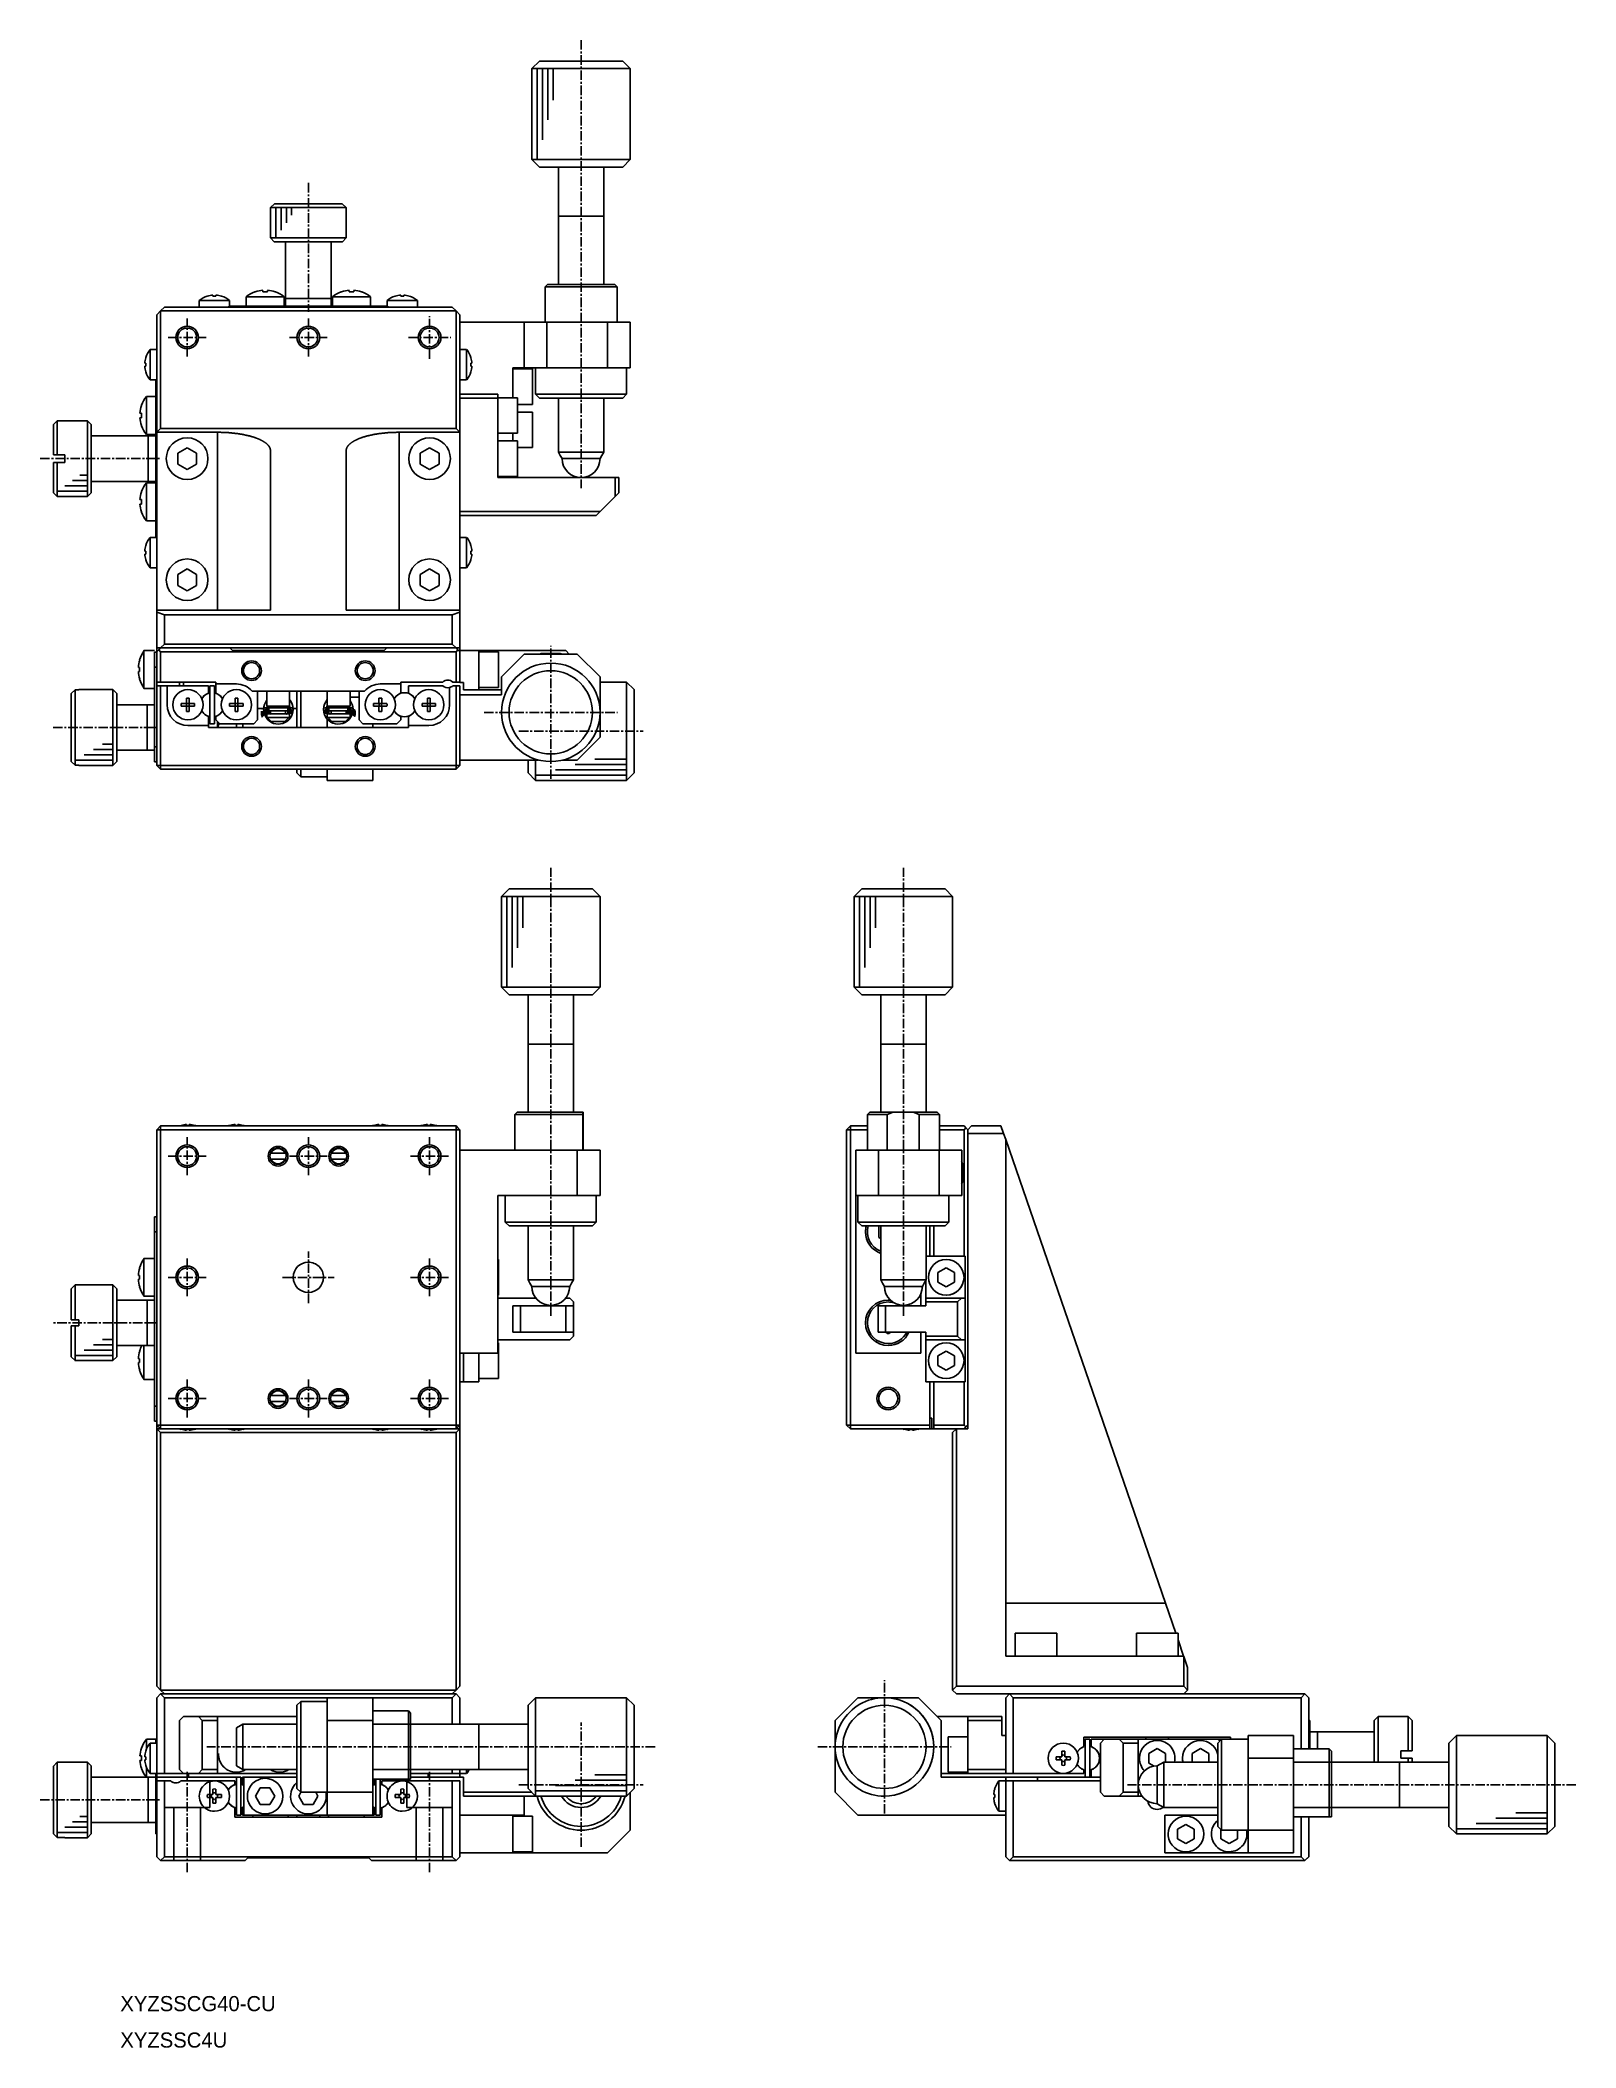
# Model space of a CAD drawing. Extents: x 97 to 299, y 65 to 330.
import ezdxf

# ---------------------------------------------------------------- set-up
doc = ezdxf.new("R2010")
doc.units = 0
doc.linetypes.add('CENTER', pattern=[2, 1.25, -0.25, 0.25, -0.25])
doc.layers.get('0').update_dxf_attribs({"linetype": 'CONTINUOUS'})
doc.layers.add('CENTER', color=1, linetype='CENTER')

msp = doc.modelspace()

# ---------------------------------------------------------------- texts
at = {"color": 7, "linetype": 'CONTINUOUS'}
for s, p in [('XYZSSCG40-CU', (107.16, 69.41)), ('XYZSSC4U', (107.16, 64.6))]:
    msp.add_text(s, height=2, dxfattribs=at).set_placement(p)

# ---------------------------------------------------------------- blocks, each defined once
blk = doc.blocks.new('AID5664')
at = {"color": 7, "linetype": 'CONTINUOUS'}
blk.add_line((190.734696, 195.51), (190.734696, 183.51), dxfattribs=at)
at = {"color": 3, "linetype": 'CONTINUOUS'}
for p, q in [((191.434696, 195.51), (191.434696, 183.51)), ((192.134696, 195.51), (192.134696, 186.122436)), ((192.834696, 195.51), (192.834696, 188.734871)), ((193.534696, 195.51), (193.534696, 191.347307))]:
    blk.add_line(p, q, dxfattribs=at)
blk = doc.blocks.new('AID5580')
at = {"color": 3, "linetype": 'CONTINUOUS'}
for p, q in [((132.085323, 71.91), (136.085333, 71.91)), ((133.085333, 72.61), (136.085333, 72.61)), ((134.08473, 73.31), (136.085333, 73.31)), ((135.084434, 74.01), (136.085333, 74.01))]:
    blk.add_line(p, q, dxfattribs=at)
at = {"color": 7, "linetype": 'CONTINUOUS'}
blk.add_line((133.085333, 71.21), (136.085333, 71.21), dxfattribs=at)
blk = doc.blocks.new('AID5568')
at = {"color": 3, "linetype": 'CONTINUOUS'}
for p, q in [((135.647094, 135.61), (139.434658, 135.61)), ((136.859529, 136.31), (139.434658, 136.31)), ((138.071965, 137.01), (139.434658, 137.01)), ((134.434658, 134.91), (139.434658, 134.91))]:
    blk.add_line(p, q, dxfattribs=at)
at = {"color": 7, "linetype": 'CONTINUOUS'}
blk.add_line((134.434658, 134.21), (139.434658, 134.21), dxfattribs=at)
blk = doc.blocks.new('AID5592')
at = {"color": 3, "linetype": 'CONTINUOUS'}
for p, q in [((195.234648, 77.41), (207.234648, 77.41)), ((197.847084, 78.11), (207.234648, 78.11)), ((200.45952, 78.81), (207.234648, 78.81)), ((203.071955, 79.51), (207.234648, 79.51))]:
    blk.add_line(p, q, dxfattribs=at)
at = {"color": 7, "linetype": 'CONTINUOUS'}
blk.add_line((195.234648, 76.71), (207.234648, 76.71), dxfattribs=at)
blk = doc.blocks.new('AID1416')
at = {"color": 3, "linetype": 'CONTINUOUS'}
for p, q in [((136.859368, 214.921228), (139.434563, 214.921179)), ((138.071763, 215.621205), (139.434563, 215.621179)), ((134.434576, 213.521274), (139.434563, 213.521179)), ((135.646972, 214.221251), (139.434563, 214.221179))]:
    blk.add_line(p, q, dxfattribs=at)
at = {"color": 7, "linetype": 'CONTINUOUS'}
blk.add_line((134.934563, 212.821265), (139.434563, 212.821179), dxfattribs=at)
blk = doc.blocks.new('AID5628')
at = {"color": 3, "linetype": 'CONTINUOUS'}
for p, q in [((133.084914, 249.7213), (136.085238, 249.721243)), ((134.08459, 250.421281), (136.085238, 250.421243)), ((135.084267, 251.121262), (136.085238, 251.121243)), ((132.085238, 249.021319), (136.085238, 249.021243))]:
    blk.add_line(p, q, dxfattribs=at)
at = {"color": 7, "linetype": 'CONTINUOUS'}
blk.add_line((132.085238, 248.321319), (136.085238, 248.321243), dxfattribs=at)
blk = doc.blocks.new('AID5616')
at = {"color": 3, "linetype": 'CONTINUOUS'}
for p, q in [((197.846775, 212.220069), (207.234525, 212.219891)), ((200.459026, 212.920019), (207.234525, 212.919891)), ((203.071276, 213.61997), (207.234525, 213.619891)), ((195.234525, 211.520119), (207.234525, 211.519891))]:
    blk.add_line(p, q, dxfattribs=at)
at = {"color": 7, "linetype": 'CONTINUOUS'}
blk.add_line((195.234525, 210.820119), (207.234525, 210.819891), dxfattribs=at)
blk = doc.blocks.new('AID5640')
at = {"color": 3, "linetype": 'CONTINUOUS'}
for p, q in [((160.935963, 286.47078), (160.935887, 282.470793)), ((161.635963, 286.470767), (161.635906, 283.470524)), ((162.335963, 286.470754), (162.335925, 284.470255)), ((163.035963, 286.47074), (163.035944, 285.469986))]:
    blk.add_line(p, q, dxfattribs=at)
at = {"color": 7, "linetype": 'CONTINUOUS'}
blk.add_line((160.235944, 285.470793), (160.235887, 282.470793), dxfattribs=at)
blk = doc.blocks.new('AID2298')
at = {"color": 7, "linetype": 'CONTINUOUS'}
blk.add_line((194.736311, 304.820128), (194.736083, 292.820128), dxfattribs=at)
at = {"color": 3, "linetype": 'CONTINUOUS'}
for p, q in [((195.436311, 304.820128), (195.436083, 292.820128)), ((196.136311, 304.820128), (196.136133, 295.432749)), ((196.836311, 304.820128), (196.836182, 298.04537)), ((197.536311, 304.820128), (197.536232, 300.657991))]:
    blk.add_line(p, q, dxfattribs=at)
blk = doc.blocks.new('AID5652')
at = {"color": 7, "linetype": 'CONTINUOUS'}
blk.add_line((237.290081, 195.51), (237.290081, 183.51), dxfattribs=at)
at = {"color": 3, "linetype": 'CONTINUOUS'}
for p, q in [((237.990081, 195.51), (237.990081, 183.51)), ((238.690081, 195.51), (238.690081, 186.122436)), ((239.390081, 195.51), (239.390081, 188.734871)), ((240.090081, 195.51), (240.090081, 191.347307))]:
    blk.add_line(p, q, dxfattribs=at)
blk = doc.blocks.new('AID5604')
at = {"color": 3, "linetype": 'CONTINUOUS'}
for p, q in [((324.627311, 74.51), (328.790005, 74.51)), ((316.790005, 72.41), (328.790005, 72.41)), ((319.40244, 73.11), (328.790005, 73.11)), ((322.014876, 73.81), (328.790005, 73.81))]:
    blk.add_line(p, q, dxfattribs=at)
at = {"color": 7, "linetype": 'CONTINUOUS'}
blk.add_line((316.790005, 71.71), (328.790005, 71.71), dxfattribs=at)

# ---------------------------------------------------------------- linework, layer by layer
at = {"color": 7, "linetype": 'CONTINUOUS'}
for p, q in [((162.48, 326.92), (161.48, 325.92)), ((162.48, 326.92), (173.48, 326.92)), ((162.48, 326.92), (173.48, 326.92)), ((174.48, 325.92), (173.48, 326.92)), ((174.48, 325.92), (161.48, 325.92)), ((161.48, 325.92), (161.48, 325.92)), ((174.48, 313.92), (174.48, 325.92)), ((161.48, 313.92), (174.48, 313.92)), ((161.48, 313.92), (162.48, 312.92)), ((173.48, 312.92), (162.48, 312.92)), ((164.98, 312.92), (164.98, 306.42)), ((170.98, 306.42), (170.98, 312.92)), ((173.48, 312.92), (174.48, 313.92)), ((127, 307.57), (127.51, 308.07)), ((136.95, 307.57), (127, 307.57)), ((127, 307.57), (127, 306.57)), ((136.45, 308.07), (127.51, 308.07)), ((127.51, 308.07), (136.45, 308.07)), ((136.45, 308.07), (136.95, 307.57)), ((136.95, 306.57), (136.95, 307.57)), ((127, 306.57), (126.98, 306.57)), ((127, 306.57), (126.98, 306.57)), ((136.98, 306.57), (136.95, 306.57)), ((136.98, 306.57), (136.95, 306.57)), ((136.98, 303.57), (136.98, 306.57)), ((164.98, 306.42), (164.98, 297.42)), ((170.98, 306.42), (164.98, 306.42)), ((164.98, 306.42), (164.98, 306.42)), ((164.98, 306.42), (164.98, 306.41)), ((170.98, 297.42), (170.98, 306.42)), ((170.98, 306.42), (170.98, 306.42)), ((170.98, 306.41), (170.98, 306.42)), ((170.98, 306.42), (170.98, 306.42)), ((126.98, 303.57), (127.48, 303.07)), ((126.98, 303.57), (136.98, 303.57)), ((136.48, 303.07), (127.48, 303.07)), ((128.98, 303.07), (128.98, 295.57)), ((134.98, 295.57), (134.98, 303.07)), ((136.48, 303.07), (136.98, 303.57)), ((163.53, 297.42), (163.23, 297.12)), ((172.73, 297.12), (163.23, 297.12)), ((163.23, 297.12), (163.23, 292.42)), ((163.53, 297.42), (164.98, 297.42)), ((163.53, 297.42), (172.43, 297.42)), ((170.98, 297.42), (172.43, 297.42)), ((172.73, 297.12), (172.43, 297.42)), ((172.73, 292.42), (172.73, 297.12)), ((112.98, 294.42), (112.48, 293.92)), ((112.98, 294.42), (150.98, 294.42)), ((121.18, 294.42), (112.98, 294.42)), ((121.58, 295.31), (117.58, 295.31)), ((117.58, 295.31), (117.58, 294.42)), ((118.65, 295.87), (118.63, 295.87)), ((118.65, 295.87), (118.63, 295.87)), ((119.38, 295.87), (119.38, 296)), ((119.78, 295.87), (119.38, 295.87)), ((119.78, 296), (119.78, 295.87)), ((120.53, 295.87), (120.51, 295.87)), ((120.53, 295.87), (120.51, 295.87)), ((121.48, 294.57), (123.48, 294.57)), ((121.48, 294.57), (121.48, 294.42)), ((121.48, 294.57), (122.48, 294.57)), ((121.58, 294.57), (121.58, 295.31)), ((122.98, 294.57), (122.48, 294.57)), ((123.48, 294.57), (122.98, 294.57)), ((124.98, 294.57), (123.33, 294.57)), ((124.98, 294.57), (123.33, 294.57)), ((123.48, 294.57), (140.48, 294.57)), ((123.48, 294.57), (123.78, 294.57)), ((128.78, 295.79), (123.78, 295.79)), ((123.78, 295.79), (123.78, 294.57)), ((124.96, 296.43), (124.93, 296.43)), ((124.96, 296.43), (124.93, 296.43)), ((129.47, 294.57), (124.98, 294.57)), ((124.98, 294.57), (128.98, 294.57)), ((125.98, 296.64), (125.98, 296.43)), ((125.98, 296.43), (125.98, 296.64)), ((126.58, 296.43), (125.98, 296.43)), ((126.58, 296.64), (126.58, 296.43)), ((127.63, 296.43), (127.59, 296.43)), ((127.63, 296.43), (127.59, 296.43)), ((128.78, 294.57), (128.78, 295.79)), ((128.98, 294.57), (128.78, 294.57)), ((131.98, 295.57), (128.98, 295.57)), ((131.98, 295.57), (128.98, 295.57)), ((128.98, 295.57), (128.98, 294.57)), ((134.98, 295.57), (131.98, 295.57)), ((134.98, 295.57), (131.98, 295.57)), ((138.98, 294.57), (134.48, 294.57)), ((134.98, 294.57), (134.98, 295.57)), ((134.98, 294.57), (138.98, 294.57)), ((136.38, 294.57), (134.98, 294.57)), ((140.18, 295.79), (135.18, 295.79)), ((135.18, 295.79), (135.18, 294.57)), ((140.18, 294.57), (135.18, 294.57)), ((136.18, 294.57), (139.18, 294.57)), ((136.18, 294.57), (136.38, 294.57)), ((136.36, 296.43), (136.33, 296.43)), ((136.36, 296.43), (136.33, 296.43)), ((136.38, 294.57), (136.38, 294.57)), ((137.38, 296.64), (137.38, 296.43)), ((137.38, 296.43), (137.38, 296.64)), ((137.98, 296.43), (137.38, 296.43)), ((137.98, 296.64), (137.98, 296.43)), ((138.98, 294.57), (138.98, 294.57)), ((138.98, 294.57), (139.18, 294.57)), ((140.63, 294.57), (138.98, 294.57)), ((138.98, 294.57), (140.48, 294.57)), ((140.63, 294.57), (138.98, 294.57)), ((139.03, 296.43), (138.99, 296.43)), ((139.03, 296.43), (138.99, 296.43)), ((140.18, 294.57), (140.18, 295.79)), ((140.48, 294.57), (142.48, 294.57)), ((140.98, 294.57), (140.48, 294.57)), ((141.48, 294.57), (140.98, 294.57)), ((141.48, 294.57), (142.48, 294.57)), ((146.38, 295.31), (142.38, 295.31)), ((142.38, 295.31), (142.38, 294.57)), ((142.48, 294.57), (142.48, 294.42)), ((150.98, 294.42), (142.48, 294.42)), ((146.38, 294.42), (142.48, 294.42)), ((143.38, 294.42), (143.38, 294.42)), ((143.45, 295.87), (143.43, 295.87)), ((143.45, 295.87), (143.43, 295.87)), ((144.18, 295.87), (144.18, 296)), ((144.58, 295.87), (144.18, 295.87)), ((144.58, 296), (144.58, 295.87)), ((145.33, 295.87), (145.31, 295.87)), ((145.33, 295.87), (145.31, 295.87)), ((145.38, 294.42), (145.38, 294.42)), ((146.38, 294.42), (146.38, 295.31)), ((151.48, 293.92), (150.98, 294.42)), ((112.48, 293.92), (111.98, 293.42)), ((111.98, 277.92), (111.98, 293.42)), ((112.48, 293.92), (112.48, 278.42)), ((151.48, 293.92), (112.48, 293.92)), ((151.48, 278.42), (151.48, 293.92)), ((151.98, 293.42), (151.48, 293.92)), ((151.98, 293.42), (151.98, 277.92)), ((160.48, 292.42), (151.98, 292.42)), ((151.98, 292.42), (160.48, 292.42)), ((160.48, 286.42), (160.48, 292.42)), ((160.48, 292.42), (163.48, 292.42)), ((163.23, 292.42), (160.48, 292.42)), ((172.73, 292.42), (163.23, 292.42)), ((163.48, 292.42), (171.48, 292.42)), ((163.48, 292.42), (163.48, 286.42)), ((171.48, 292.42), (174.48, 292.42)), ((171.48, 286.42), (171.48, 292.42)), ((174.48, 292.42), (172.73, 292.42)), ((174.48, 292.42), (174.48, 286.42)), ((110.39, 287.02), (110.52, 287.02)), ((110.52, 286.62), (110.39, 286.62)), ((110.52, 287.77), (110.52, 287.75)), ((110.52, 287.02), (110.52, 286.62)), ((111.08, 288.82), (111.08, 284.82)), ((111.98, 288.82), (111.08, 288.82)), ((111.98, 288.82), (111.98, 284.82)), ((111.98, 287.82), (111.98, 287.82)), ((152.87, 288.82), (151.98, 288.82)), ((152.87, 284.82), (152.87, 288.82)), ((153.43, 287.74), (153.43, 287.77)), ((153.43, 286.62), (153.43, 287.02)), ((153.43, 287.02), (153.56, 287.02)), ((153.56, 286.62), (153.43, 286.62)), ((158.98, 286.42), (158.98, 282.47)), ((160.48, 286.42), (158.98, 286.42)), ((163.48, 286.42), (160.48, 286.42)), ((161.98, 286.42), (161.98, 282.92)), ((171.48, 286.42), (163.48, 286.42)), ((174.48, 286.42), (171.48, 286.42)), ((173.98, 282.92), (173.98, 286.42)), ((110.52, 285.89), (110.52, 285.87)), ((111.08, 284.82), (111.98, 284.82)), ((111.83, 283.92), (111.83, 284.82)), ((111.83, 283.42), (111.83, 283.92)), ((111.98, 285.82), (111.98, 285.82)), ((111.98, 284.92), (111.98, 284.92)), ((111.98, 284.92), (111.98, 284.92)), ((151.98, 284.82), (152.87, 284.82)), ((153.43, 285.87), (153.43, 285.89)), ((161.58, 286.27), (158.98, 286.27)), ((161.58, 281.57), (161.58, 286.27)), ((109.96, 281.47), (109.96, 281.43)), ((110.6, 282.62), (110.6, 277.62)), ((111.83, 282.62), (110.6, 282.62)), ((111.83, 283.42), (111.83, 282.92)), ((111.83, 282.92), (111.98, 282.92)), ((111.83, 280.92), (111.83, 282.92)), ((111.83, 282.92), (111.98, 282.92)), ((151.98, 282.92), (156.98, 282.92)), ((152.48, 282.92), (151.98, 282.92)), ((156.98, 282.42), (151.98, 282.42)), ((156.98, 282.92), (152.48, 282.92)), ((156.98, 282.92), (156.98, 282.42)), ((159.58, 282.47), (156.98, 282.47)), ((156.98, 271.92), (156.98, 282.42)), ((159.58, 277.77), (159.58, 282.47)), ((159.58, 281.57), (161.58, 281.57)), ((161.98, 282.92), (173.98, 282.92)), ((161.98, 282.92), (162.48, 282.42)), ((173.48, 282.42), (162.48, 282.42)), ((164.98, 282.42), (164.98, 275.28)), ((170.98, 275.28), (170.98, 282.42)), ((173.48, 282.42), (173.98, 282.92)), ((98.83, 279.42), (98.33, 278.92)), ((98.33, 274.92), (98.33, 278.92)), ((102.83, 279.42), (98.83, 279.42)), ((98.83, 279.42), (98.83, 274.92)), ((102.83, 269.42), (102.83, 279.42)), ((103.33, 278.92), (102.83, 279.42)), ((103.33, 278.92), (103.33, 269.92)), ((109.75, 280.42), (109.96, 280.42)), ((109.96, 279.82), (109.75, 279.82)), ((109.96, 280.42), (109.96, 279.82)), ((109.96, 278.8), (109.96, 278.77)), ((111.83, 280.12), (111.83, 280.92)), ((111.83, 280.92), (111.83, 280.12)), ((111.83, 267.92), (111.83, 280.12)), ((111.98, 277.92), (112.48, 278.42)), ((112.48, 278.42), (111.98, 277.92)), ((151.48, 278.42), (112.48, 278.42)), ((112.48, 278.42), (151.48, 278.42)), ((151.48, 278.42), (151.98, 277.92)), ((151.98, 277.92), (151.48, 278.42)), ((161.58, 280.57), (159.58, 280.57)), ((161.58, 275.87), (161.58, 280.57)), ((110.83, 277.42), (103.33, 277.42)), ((110.6, 277.62), (111.83, 277.62)), ((110.83, 277.42), (110.83, 271.42)), ((110.83, 277.42), (110.83, 271.42)), ((111.83, 277.42), (110.83, 277.42)), ((111.98, 277.9), (111.98, 277.92)), ((111.98, 277.9), (111.98, 254.42)), ((111.98, 277.9), (119.98, 277.9)), ((114.73, 275.14), (115.98, 275.86)), ((115.98, 275.86), (117.23, 275.14)), ((143.98, 277.9), (151.98, 277.9)), ((146.73, 275.14), (147.98, 275.86)), ((147.98, 275.86), (149.23, 275.14)), ((151.98, 277.92), (151.98, 277.9)), ((151.98, 277.9), (151.98, 276.92)), ((151.98, 276.92), (151.98, 275.92)), ((151.98, 275.92), (151.98, 275.72)), ((151.98, 275.72), (151.98, 272.92)), ((156.98, 277.77), (159.58, 277.77)), ((159.58, 276.77), (156.98, 276.77)), ((158.98, 277.77), (158.98, 276.77)), ((159.58, 272.07), (159.58, 276.77)), ((159.58, 275.87), (161.58, 275.87)), ((98.83, 274.92), (98.33, 274.92)), ((98.33, 269.92), (98.33, 273.92)), ((98.83, 273.92), (98.33, 273.92)), ((98.33, 273.92), (98.33, 273.92)), ((98.33, 273.92), (98.83, 273.92)), ((98.83, 274.92), (99.83, 274.92)), ((98.83, 273.92), (98.83, 269.42)), ((99.83, 273.92), (98.83, 273.92)), ((98.83, 273.92), (99.83, 273.92)), ((99.83, 274.92), (99.83, 273.92)), ((114.73, 273.69), (114.73, 275.14)), ((115.98, 272.97), (114.73, 273.69)), ((117.23, 273.69), (115.98, 272.97)), ((117.23, 275.14), (117.23, 273.69)), ((126.98, 275.49), (126.98, 254.42)), ((136.98, 254.42), (136.98, 275.49)), ((146.73, 273.69), (146.73, 275.14)), ((147.98, 272.97), (146.73, 273.69)), ((149.23, 273.69), (147.98, 272.97)), ((149.23, 275.14), (149.23, 273.69)), ((164.98, 275.28), (170.98, 275.28)), ((164.98, 275.28), (165.23, 274.85)), ((165.23, 274.85), (165.48, 274.42)), ((170.48, 274.42), (165.48, 274.42)), ((170.48, 274.42), (170.73, 274.85)), ((170.73, 274.85), (170.98, 275.28)), ((103.33, 271.42), (110.83, 271.42)), ((110.6, 271.22), (110.6, 266.22)), ((111.83, 271.22), (110.6, 271.22)), ((110.83, 271.42), (111.83, 271.42)), ((111.83, 271.22), (111.83, 266.22)), ((151.98, 272.92), (151.98, 270.02)), ((156.98, 272.07), (159.58, 272.07)), ((156.98, 271.92), (167.98, 271.92)), ((172.48, 271.92), (156.98, 271.92)), ((167.98, 271.92), (172.48, 271.92)), ((172.48, 269.42), (172.48, 271.92)), ((172.48, 271.92), (172.98, 271.92)), ((172.98, 271.92), (172.48, 271.92)), ((172.98, 271.92), (172.98, 269.92)), ((98.33, 269.92), (98.83, 269.42)), ((102.83, 269.42), (103.33, 269.92)), ((109.75, 269.02), (109.96, 269.02)), ((109.96, 268.42), (109.75, 268.42)), ((109.96, 270.07), (109.96, 270.03)), ((109.96, 269.02), (109.96, 268.42)), ((111.83, 265.92), (111.83, 267.92)), ((151.98, 270.02), (151.98, 267.42)), ((170.48, 267.42), (172.48, 269.42)), ((172.98, 269.92), (172.48, 269.42)), ((109.96, 267.4), (109.96, 267.37)), ((110.6, 266.22), (111.83, 266.22)), ((111.83, 265.92), (111.83, 265.42)), ((111.83, 265.92), (111.98, 265.92)), ((111.83, 265.92), (111.98, 265.92)), ((111.83, 264.92), (111.83, 265.42)), ((151.98, 267.42), (170.48, 267.42)), ((151.98, 267.42), (151.98, 263.02)), ((169.98, 266.92), (151.98, 266.92)), ((170.48, 267.42), (169.98, 266.92)), ((110.52, 262.97), (110.52, 262.95)), ((111.08, 264.02), (111.08, 260.02)), ((111.98, 264.02), (111.08, 264.02)), ((111.83, 264.02), (111.83, 264.92)), ((152.87, 264.02), (151.98, 264.02)), ((151.98, 263.02), (151.98, 261.02)), ((152.87, 260.02), (152.87, 264.02)), ((153.43, 262.94), (153.43, 262.97)), ((110.39, 262.22), (110.52, 262.22)), ((110.52, 261.82), (110.39, 261.82)), ((110.52, 262.22), (110.52, 261.82)), ((110.52, 261.09), (110.52, 261.07)), ((111.08, 260.02), (111.98, 260.02)), ((114.73, 259.14), (115.98, 259.86)), ((115.98, 259.86), (117.23, 259.14)), ((146.73, 259.14), (147.98, 259.86)), ((147.98, 259.86), (149.23, 259.14)), ((151.98, 261.02), (151.98, 254.42)), ((151.98, 260.02), (152.87, 260.02)), ((153.43, 261.82), (153.43, 262.22)), ((153.43, 262.22), (153.56, 262.22)), ((153.56, 261.82), (153.43, 261.82)), ((153.43, 261.07), (153.43, 261.09)), ((114.73, 257.69), (114.73, 259.14)), ((115.98, 256.97), (114.73, 257.69)), ((117.23, 257.69), (115.98, 256.97)), ((117.23, 259.14), (117.23, 257.69)), ((146.73, 257.69), (146.73, 259.14)), ((147.98, 256.97), (146.73, 257.69)), ((149.23, 257.69), (147.98, 256.97)), ((149.23, 259.14), (149.23, 257.69)), ((126.98, 254.42), (111.98, 254.42)), ((114.48, 254.42), (111.98, 254.42)), ((111.98, 254.14), (111.98, 254.42)), ((111.98, 249.42), (111.98, 254.14)), ((111.98, 254.14), (112.98, 253.8)), ((150.98, 253.8), (112.98, 253.8)), ((112.98, 253.8), (112.98, 249.92)), ((114.48, 254.42), (114.23, 254.42)), ((114.48, 254.42), (114.23, 254.42)), ((119.98, 254.42), (117.48, 254.42)), ((117.73, 254.42), (117.48, 254.42)), ((117.73, 254.42), (117.48, 254.42)), ((119.98, 254.42), (126.98, 254.42)), ((151.98, 254.42), (136.98, 254.42)), ((143.98, 254.42), (136.98, 254.42)), ((143.98, 254.42), (146.48, 254.42)), ((146.48, 254.42), (146.23, 254.42)), ((146.48, 254.42), (146.23, 254.42)), ((149.48, 254.42), (151.98, 254.42)), ((149.73, 254.42), (149.48, 254.42)), ((149.73, 254.42), (149.48, 254.42)), ((150.98, 253.8), (151.98, 254.14)), ((150.98, 249.92), (150.98, 253.8)), ((151.98, 254.42), (151.98, 254.14)), ((151.98, 254.14), (151.98, 249.42)), ((111.98, 248.92), (111.98, 249.42)), ((112.48, 249.42), (111.98, 249.42)), ((112.48, 249.42), (112.23, 249.17)), ((112.48, 249.42), (112.23, 249.17)), ((112.48, 249.42), (112.98, 249.92)), ((121.63, 249.42), (112.48, 249.42)), ((112.48, 249.42), (121.63, 249.42)), ((112.98, 249.92), (150.98, 249.92)), ((142.33, 249.42), (121.63, 249.42)), ((121.63, 249.42), (121.98, 249.07)), ((121.98, 249.07), (121.63, 249.42)), ((141.98, 249.07), (142.33, 249.42)), ((142.33, 249.42), (141.98, 249.07)), ((151.48, 249.42), (142.33, 249.42)), ((142.33, 249.42), (151.48, 249.42)), ((150.98, 249.92), (151.48, 249.42)), ((151.73, 249.17), (151.48, 249.42)), ((151.98, 249.42), (151.48, 249.42)), ((151.73, 249.17), (151.48, 249.42)), ((151.98, 249.42), (151.98, 249.07)), ((109.54, 246.83), (109.71, 246.83)), ((109.71, 247.83), (109.71, 247.83)), ((110.28, 244.07), (110.28, 249.07)), ((111.68, 249.07), (110.28, 249.07)), ((111.98, 248.87), (111.68, 248.87)), ((111.68, 248.87), (111.98, 248.87)), ((111.68, 246.87), (111.68, 248.87)), ((111.68, 246.87), (111.68, 236.37)), ((112.23, 249.17), (111.98, 248.92)), ((111.98, 248.92), (112.23, 249.17)), ((111.98, 244.92), (111.98, 248.92)), ((112.23, 249.17), (112.48, 248.92)), ((151.48, 248.92), (112.48, 248.92)), ((112.48, 248.92), (112.48, 244.92)), ((121.98, 249.07), (141.98, 249.07)), ((126.68, 249.07), (121.98, 249.07)), ((134.68, 249.07), (129.28, 249.07)), ((133.96, 249.07), (129.96, 249.07)), ((131.96, 249.07), (129.96, 249.07)), ((133.96, 249.07), (131.96, 249.07)), ((141.98, 249.07), (137.28, 249.07)), ((151.48, 248.92), (151.73, 249.17)), ((151.48, 244.92), (151.48, 248.92)), ((151.98, 248.92), (151.73, 249.17)), ((151.73, 249.17), (151.98, 248.92)), ((154.48, 249.07), (151.98, 249.07)), ((151.98, 249.07), (154.48, 249.07)), ((151.98, 248.92), (151.98, 249.07)), ((151.98, 248.92), (151.98, 244.92)), ((154.48, 243.87), (154.48, 249.07)), ((165.98, 249.07), (154.48, 249.07)), ((154.48, 249.07), (165.98, 249.07)), ((157.08, 248.92), (154.48, 248.92)), ((157.08, 244.22), (157.08, 248.92)), ((157.48, 245.62), (160.48, 248.62)), ((160.48, 248.62), (157.48, 245.62)), ((160.48, 248.62), (167.48, 248.62)), ((162.48, 248.62), (160.48, 248.62)), ((162.73, 248.7), (162.48, 248.58)), ((165.23, 248.7), (162.73, 248.7)), ((165.48, 248.58), (165.23, 248.7)), ((167.48, 248.62), (165.48, 248.62)), ((165.98, 249.07), (166.43, 248.62)), ((166.43, 248.62), (165.98, 249.07)), ((167.48, 248.62), (170.48, 245.62)), ((170.48, 245.62), (167.48, 248.62)), ((100.68, 243.4), (101.18, 243.9)), ((101.18, 243.9), (101.18, 233.93)), ((101.18, 243.9), (101.68, 243.9)), ((106.18, 243.92), (101.68, 243.92)), ((101.68, 243.9), (101.68, 243.92)), ((106.18, 233.92), (106.18, 243.92)), ((106.68, 243.42), (106.18, 243.92)), ((109.54, 246.31), (109.71, 246.31)), ((109.71, 246.31), (109.54, 246.31)), ((109.71, 245.31), (109.71, 245.31)), ((109.71, 245.31), (109.71, 245.31)), ((110.28, 244.07), (111.68, 244.07)), ((112.48, 244.92), (111.98, 244.92)), ((111.98, 244.42), (111.98, 244.92)), ((111.98, 233.92), (111.98, 244.42)), ((112.48, 244.42), (111.98, 244.42)), ((111.98, 244.42), (112.48, 244.42)), ((112.48, 244.92), (119.78, 244.92)), ((112.48, 244.42), (112.48, 233.92)), ((112.48, 244.42), (113.33, 244.42)), ((113.33, 244.42), (112.48, 244.42)), ((118.78, 244.42), (113.33, 244.42)), ((118.78, 244.42), (113.33, 244.42)), ((113.33, 241.92), (113.33, 244.42)), ((114.98, 244.42), (114.98, 244.92)), ((115.48, 244.92), (115.48, 244.42)), ((118.78, 243.47), (118.78, 244.42)), ((118.98, 244.42), (118.98, 239.42)), ((118.98, 244.42), (119.58, 244.42)), ((118.98, 244.42), (119.58, 244.42)), ((119.58, 239.42), (119.58, 244.42)), ((119.78, 244.92), (119.78, 244.67)), ((122.48, 244.67), (119.78, 244.67)), ((119.78, 244.67), (119.78, 243.47)), ((144.18, 244.67), (141.48, 244.67)), ((144.18, 244.92), (149.71, 244.92)), ((144.18, 244.92), (144.18, 244.67)), ((144.18, 243.47), (144.18, 244.67)), ((149.71, 244.42), (145.18, 244.42)), ((149.71, 244.42), (145.18, 244.42)), ((145.18, 244.42), (145.18, 243.47)), ((150.63, 244.2), (150.63, 241.92)), ((151.04, 244.92), (151.48, 244.92)), ((151.04, 244.42), (151.48, 244.42)), ((151.48, 244.42), (151.04, 244.42)), ((151.98, 244.92), (151.48, 244.92)), ((151.48, 233.92), (151.48, 244.42)), ((151.98, 244.42), (151.48, 244.42)), ((151.48, 244.42), (151.98, 244.42)), ((151.98, 244.87), (151.98, 244.92)), ((151.98, 244.87), (152.48, 244.87)), ((151.98, 244.42), (151.98, 233.92)), ((152.48, 244.87), (152.48, 243.87)), ((154.48, 244.22), (157.08, 244.22)), ((157.48, 245.62), (157.48, 243.22)), ((170.48, 245.62), (170.48, 240.92)), ((173.98, 244.92), (170.48, 244.92)), ((173.98, 231.92), (173.98, 244.92)), ((174.98, 243.92), (173.98, 244.92)), ((173.98, 244.92), (173.98, 244.92)), ((174.98, 243.92), (174.98, 232.92)), ((174.98, 243.92), (174.98, 232.92)), ((100.68, 234.43), (100.68, 243.4)), ((106.68, 243.42), (106.68, 234.42)), ((110.68, 241.92), (106.68, 241.92)), ((110.68, 241.92), (110.68, 235.92)), ((110.68, 235.92), (110.68, 241.92)), ((111.68, 241.92), (110.68, 241.92)), ((115.19, 242.1), (115.9, 242.1)), ((115.19, 241.74), (115.9, 241.74)), ((115.9, 241.74), (115.19, 241.74)), ((115.9, 242.1), (115.9, 242.8)), ((115.91, 242.09), (115.9, 242.1)), ((115.91, 241.75), (115.9, 241.74)), ((115.9, 241.03), (115.9, 241.74)), ((115.91, 242.09), (116.25, 242.09)), ((115.91, 241.75), (115.91, 242.09)), ((116.25, 241.75), (115.91, 241.75)), ((116.25, 242.09), (116.26, 242.1)), ((116.25, 242.09), (116.25, 241.75)), ((116.25, 241.75), (116.26, 241.74)), ((116.26, 242.8), (116.26, 242.1)), ((116.26, 242.1), (116.96, 242.1)), ((116.26, 241.74), (116.26, 241.03)), ((116.96, 241.74), (116.26, 241.74)), ((116.96, 241.74), (116.26, 241.74)), ((118.52, 243.32), (118.78, 243.47)), ((120.04, 243.32), (119.78, 243.47)), ((119.98, 243.34), (119.98, 243.35)), ((121.59, 242.1), (122.3, 242.1)), ((121.59, 241.74), (122.3, 241.74)), ((122.3, 241.74), (121.59, 241.74)), ((122.3, 242.1), (122.3, 242.8)), ((122.31, 242.09), (122.3, 242.1)), ((122.31, 241.75), (122.3, 241.74)), ((122.3, 241.03), (122.3, 241.74)), ((122.31, 241.75), (122.31, 242.09)), ((122.31, 242.09), (122.65, 242.09)), ((122.65, 241.75), (122.31, 241.75)), ((122.65, 242.09), (122.66, 242.1)), ((122.65, 242.09), (122.65, 241.75)), ((122.65, 241.75), (122.66, 241.74)), ((122.66, 242.8), (122.66, 242.1)), ((122.66, 242.1), (123.36, 242.1)), ((123.36, 241.74), (122.66, 241.74)), ((123.36, 241.74), (122.66, 241.74)), ((122.66, 241.74), (122.66, 241.03)), ((139.4, 243.72), (124.56, 243.72)), ((125.28, 239.92), (125.28, 243.72)), ((126.08, 241.42), (125.28, 241.42)), ((126.07, 241.28), (126.21, 240.6)), ((129.77, 241.51), (126.27, 241.51)), ((126.27, 241.51), (126.62, 241.51)), ((126.48, 243.72), (126.48, 241.72)), ((126.48, 241.72), (129.48, 241.72)), ((126.49, 241.51), (126.53, 241.72)), ((126.98, 241.72), (126.98, 241.51)), ((128.98, 241.51), (128.98, 241.72)), ((128.98, 241.51), (129.77, 241.51)), ((129.48, 241.72), (129.48, 243.72)), ((129.48, 241.85), (129.51, 241.75)), ((129.51, 241.75), (129.56, 241.51)), ((130.48, 241.42), (129.97, 241.42)), ((130.48, 238.92), (130.48, 243.72)), ((130.98, 243.72), (130.98, 238.92)), ((137.68, 241.51), (134.18, 241.51)), ((134.18, 241.51), (134.98, 241.51)), ((134.39, 241.51), (134.48, 241.85)), ((134.48, 243.72), (134.48, 241.72)), ((134.48, 241.72), (137.48, 241.72)), ((134.48, 241.51), (134.48, 241.72)), ((134.98, 241.72), (134.98, 241.51)), ((136.98, 241.51), (136.98, 241.72)), ((137.33, 241.51), (137.68, 241.51)), ((137.43, 241.72), (137.47, 241.51)), ((137.48, 241.72), (137.48, 243.72)), ((138.68, 242.92), (137.48, 242.92)), ((137.72, 240.54), (137.88, 241.29)), ((138.68, 243.72), (138.68, 239.92)), ((140.59, 242.1), (141.3, 242.1)), ((140.59, 241.74), (141.3, 241.74)), ((141.3, 241.74), (140.59, 241.74)), ((141.3, 242.1), (141.3, 242.8)), ((141.31, 242.09), (141.3, 242.1)), ((141.31, 241.75), (141.3, 241.74)), ((141.3, 241.03), (141.3, 241.74)), ((141.31, 241.75), (141.31, 242.09)), ((141.31, 242.09), (141.65, 242.09)), ((141.65, 241.75), (141.31, 241.75)), ((141.65, 242.09), (141.66, 242.1)), ((141.65, 242.09), (141.65, 241.75)), ((141.65, 241.75), (141.66, 241.74)), ((141.66, 242.8), (141.66, 242.1)), ((141.66, 242.1), (142.36, 242.1)), ((141.66, 241.74), (141.66, 241.03)), ((142.36, 241.74), (141.66, 241.74)), ((142.36, 241.74), (141.66, 241.74)), ((143.7, 243.17), (143.7, 243.17)), ((143.92, 243.32), (144.18, 243.47)), ((145.44, 243.32), (145.18, 243.47)), ((146.99, 242.1), (147.7, 242.1)), ((146.99, 241.74), (147.7, 241.74)), ((147.7, 241.74), (146.99, 241.74)), ((147.7, 242.1), (147.7, 242.8)), ((147.71, 242.09), (147.7, 242.1)), ((147.71, 241.75), (147.7, 241.74)), ((147.7, 241.03), (147.7, 241.74)), ((147.71, 242.09), (148.05, 242.09)), ((147.71, 241.75), (147.71, 242.09)), ((148.05, 241.75), (147.71, 241.75)), ((148.05, 242.09), (148.06, 242.1)), ((148.05, 242.09), (148.05, 241.75)), ((148.05, 241.75), (148.06, 241.74)), ((148.06, 242.8), (148.06, 242.1)), ((148.06, 242.1), (148.76, 242.1)), ((148.06, 241.74), (148.06, 241.03)), ((148.76, 241.74), (148.06, 241.74)), ((148.76, 241.74), (148.06, 241.74)), ((151.98, 243.22), (156.98, 243.22)), ((157.48, 243.22), (151.98, 243.22)), ((152.48, 243.87), (154.48, 243.87)), ((157.48, 243.87), (154.48, 243.87)), ((157.48, 243.22), (156.98, 243.22)), ((118.78, 239.17), (116.08, 239.17)), ((118.78, 239.17), (116.08, 239.17)), ((118.52, 240.52), (118.78, 240.37)), ((118.78, 240.37), (118.52, 240.52)), ((118.78, 239.17), (118.78, 240.37)), ((118.78, 238.92), (118.78, 239.17)), ((145.18, 238.92), (118.78, 238.92)), ((118.78, 238.92), (126.68, 238.92)), ((118.98, 239.42), (119.58, 239.42)), ((119.78, 240.37), (120.04, 240.52)), ((119.78, 240.37), (120.04, 240.52)), ((119.78, 240.37), (119.78, 239.92)), ((119.78, 239.92), (120.28, 239.42)), ((119.98, 240.48), (119.98, 240.49)), ((119.98, 238.92), (119.98, 239.72)), ((120.28, 239.42), (124.78, 239.42)), ((122.48, 238.92), (122.48, 239.42)), ((123.34, 239.42), (123.34, 238.92)), ((124.78, 239.42), (125.28, 239.92)), ((126.23, 240.54), (126.48, 240.61)), ((126.23, 240.55), (126.44, 240.18)), ((126.27, 241.11), (129.77, 241.11)), ((126.62, 241.11), (126.27, 241.11)), ((129.48, 240.72), (126.48, 240.72)), ((126.98, 240.72), (126.48, 240.72)), ((126.48, 240.72), (126.48, 240.22)), ((126.48, 240.22), (126.53, 240.22)), ((126.53, 240.22), (129.42, 240.22)), ((127.06, 239.72), (126.53, 240.22)), ((126.98, 241.11), (126.98, 240.72)), ((126.98, 240.72), (128.98, 240.72)), ((128.98, 240.72), (126.98, 240.72)), ((128.89, 239.72), (127.06, 239.72)), ((129.42, 240.22), (128.89, 239.72)), ((128.98, 240.72), (128.98, 241.11)), ((129.77, 241.11), (128.98, 241.11)), ((129.48, 240.72), (128.98, 240.72)), ((129.28, 238.92), (130.48, 238.92)), ((129.42, 240.22), (129.48, 240.22)), ((129.56, 241.11), (129.46, 240.72)), ((129.48, 240.22), (129.48, 240.72)), ((129.82, 240.55), (129.84, 240.59)), ((129.82, 240.55), (129.82, 240.55)), ((129.82, 240.55), (129.82, 240.55)), ((129.82, 240.55), (129.82, 240.55)), ((129.84, 240.61), (129.84, 240.61)), ((129.84, 240.61), (129.84, 240.61)), ((129.84, 240.6), (129.84, 240.61)), ((129.84, 240.6), (129.84, 240.6)), ((129.84, 240.6), (129.84, 240.6)), ((129.84, 240.6), (129.84, 240.6)), ((129.84, 240.6), (129.84, 240.6)), ((129.84, 240.6), (129.84, 240.6)), ((129.84, 240.6), (129.84, 240.6)), ((129.84, 240.59), (129.84, 240.6)), ((133.48, 238.92), (134.68, 238.92)), ((134.11, 240.6), (134.11, 240.6)), ((134.11, 240.61), (134.11, 240.6)), ((134.11, 240.6), (134.12, 240.6)), ((134.11, 240.6), (134.11, 240.6)), ((134.12, 240.6), (134.14, 240.55)), ((134.12, 240.6), (134.12, 240.6)), ((134.13, 240.55), (134.14, 240.55)), ((134.14, 240.55), (134.13, 240.55)), ((134.14, 240.55), (134.14, 240.55)), ((134.14, 240.55), (134.14, 240.55)), ((134.18, 241.11), (137.68, 241.11)), ((134.98, 241.11), (134.18, 241.11)), ((134.5, 240.72), (134.39, 241.11)), ((137.48, 240.72), (134.48, 240.72)), ((134.98, 240.72), (134.48, 240.72)), ((134.48, 240.72), (134.48, 240.22)), ((134.48, 240.22), (134.53, 240.22)), ((134.48, 238.92), (134.48, 240.01)), ((134.53, 240.22), (137.42, 240.22)), ((135.06, 239.72), (134.53, 240.22)), ((134.98, 241.11), (134.98, 240.72)), ((134.98, 240.72), (136.98, 240.72)), ((136.98, 240.72), (134.98, 240.72)), ((136.89, 239.72), (135.06, 239.72)), ((137.42, 240.22), (136.89, 239.72)), ((136.98, 240.72), (136.98, 241.11)), ((137.48, 240.72), (136.98, 240.72)), ((137.28, 238.92), (145.18, 238.92)), ((137.68, 241.11), (137.33, 241.11)), ((137.42, 240.22), (137.48, 240.22)), ((137.48, 240.22), (137.48, 240.72)), ((137.72, 240.54), (137.48, 240.61)), ((138.68, 239.92), (139.18, 239.42)), ((139.18, 239.42), (143.68, 239.42)), ((140.48, 239.42), (140.48, 238.92)), ((143.68, 239.42), (144.18, 239.92)), ((144.18, 240.37), (143.92, 240.52)), ((144.18, 240.37), (143.92, 240.52)), ((144.18, 239.92), (144.18, 240.37)), ((145.44, 240.52), (145.18, 240.37)), ((145.18, 240.37), (145.44, 240.52)), ((145.18, 240.37), (145.18, 239.17)), ((147.88, 239.17), (145.18, 239.17)), ((147.88, 239.17), (145.18, 239.17)), ((145.18, 238.92), (145.18, 239.17)), ((170.48, 240.92), (170.48, 237.62)), ((111.68, 234.37), (111.68, 236.37)), ((167.48, 234.62), (170.48, 237.62)), ((101.18, 233.93), (100.68, 234.43)), ((101.68, 233.93), (101.18, 233.93)), ((101.68, 233.92), (101.68, 233.93)), ((106.18, 233.92), (106.68, 234.42)), ((106.68, 235.92), (110.68, 235.92)), ((110.68, 235.92), (111.68, 235.92)), ((111.98, 234.37), (111.68, 234.37)), ((112.48, 233.42), (111.98, 233.92)), ((112.48, 233.92), (111.98, 233.92)), ((112.48, 233.92), (151.48, 233.92)), ((112.48, 233.42), (112.48, 233.92)), ((151.48, 233.42), (112.48, 233.42)), ((130.48, 232.92), (130.48, 233.42)), ((130.98, 233.42), (130.98, 232.42)), ((134.48, 231.92), (134.48, 233.42)), ((140.48, 233.42), (140.48, 231.92)), ((151.48, 233.42), (151.98, 233.92)), ((151.98, 233.92), (151.48, 233.92)), ((151.48, 233.42), (151.48, 233.92)), ((162.38, 234.62), (151.98, 234.62)), ((160.98, 232.92), (160.98, 234.62)), ((161.98, 234.62), (161.98, 231.92)), ((167.48, 234.62), (165.58, 234.62)), ((130.48, 232.92), (130.98, 232.42)), ((130.98, 232.42), (134.48, 232.42)), ((140.48, 231.92), (134.48, 231.92)), ((160.98, 232.92), (161.98, 231.92)), ((173.98, 231.92), (174.98, 232.92)), ((158.48, 217.61), (157.48, 216.61)), ((158.48, 217.61), (169.48, 217.61)), ((170.48, 216.61), (169.48, 217.61)), ((205.03, 217.61), (204.03, 216.61)), ((205.03, 217.61), (216.03, 217.61)), ((217.03, 216.61), (216.03, 217.61)), ((170.48, 216.61), (157.48, 216.61)), ((170.48, 204.61), (170.48, 216.61)), ((217.03, 216.61), (204.03, 216.61)), ((217.03, 204.61), (217.03, 216.61)), ((157.48, 204.61), (163.98, 204.61)), ((157.48, 204.61), (158.48, 203.61)), ((163.98, 204.61), (170.48, 204.61)), ((169.48, 203.61), (170.48, 204.61)), ((204.03, 204.61), (217.03, 204.61)), ((204.03, 204.61), (205.03, 203.61)), ((216.03, 203.61), (217.03, 204.61)), ((163.98, 203.61), (158.48, 203.61)), ((160.98, 203.61), (158.48, 203.61)), ((163.98, 203.61), (160.98, 203.61)), ((166.98, 203.61), (160.98, 203.61)), ((160.98, 203.61), (160.98, 197.11)), ((169.48, 203.61), (163.98, 203.61)), ((166.98, 203.61), (163.98, 203.61)), ((166.98, 197.11), (166.98, 203.61)), ((169.48, 203.61), (166.98, 203.61)), ((216.03, 203.61), (205.03, 203.61)), ((207.53, 203.61), (207.53, 197.11)), ((213.53, 197.11), (213.53, 203.61)), ((163.98, 197.11), (160.98, 197.11)), ((160.98, 197.11), (160.98, 188.11)), ((160.98, 197.11), (160.98, 197.1)), ((160.98, 197.11), (160.98, 197.11)), ((166.98, 197.11), (163.98, 197.11)), ((166.98, 188.11), (166.98, 197.11)), ((166.98, 197.1), (166.98, 197.11)), ((166.98, 197.11), (166.98, 197.11)), ((207.53, 197.11), (207.53, 188.11)), ((210.53, 197.11), (207.53, 197.11)), ((207.53, 197.11), (207.53, 197.1)), ((207.53, 197.11), (207.53, 197.11)), ((213.53, 197.11), (210.53, 197.11)), ((213.53, 188.11), (213.53, 197.11)), ((213.53, 197.1), (213.53, 197.11)), ((213.53, 197.11), (213.53, 197.11)), ((112.48, 186.31), (111.98, 185.81)), ((111.98, 146.81), (111.98, 185.81)), ((112.48, 185.81), (111.98, 185.81)), ((112.48, 186.31), (151.48, 186.31)), ((113.33, 186.31), (112.48, 186.31)), ((112.48, 186.31), (112.48, 186.31)), ((112.48, 185.81), (112.48, 186.31)), ((151.48, 185.81), (112.48, 185.81)), ((112.48, 185.81), (112.48, 146.81)), ((116.08, 186.31), (113.33, 186.31)), ((115.19, 186.38), (115.19, 186.38)), ((115.19, 186.38), (115.19, 186.38)), ((115.9, 186.5), (115.9, 186.38)), ((115.9, 186.38), (115.9, 186.5)), ((115.9, 186.5), (115.9, 186.38)), ((118.78, 186.31), (116.08, 186.31)), ((116.26, 186.5), (116.26, 186.38)), ((116.97, 186.38), (116.96, 186.38)), ((123.18, 186.31), (118.78, 186.31)), ((121.59, 186.38), (121.59, 186.38)), ((121.59, 186.38), (121.59, 186.38)), ((122.3, 186.5), (122.3, 186.38)), ((122.3, 186.38), (122.3, 186.5)), ((122.3, 186.5), (122.3, 186.38)), ((122.66, 186.5), (122.66, 186.38)), ((123.36, 186.38), (123.36, 186.38)), ((138.18, 186.31), (125.78, 186.31)), ((140.59, 186.38), (140.59, 186.38)), ((140.59, 186.38), (140.59, 186.38)), ((145.18, 186.31), (140.78, 186.31)), ((141.3, 186.5), (141.3, 186.38)), ((141.3, 186.38), (141.3, 186.5)), ((141.3, 186.5), (141.3, 186.38)), ((141.66, 186.5), (141.66, 186.38)), ((142.37, 186.38), (142.36, 186.38)), ((147.88, 186.31), (145.18, 186.31)), ((146.99, 186.38), (146.99, 186.38)), ((146.99, 186.38), (146.99, 186.38)), ((147.7, 186.5), (147.7, 186.38)), ((147.7, 186.38), (147.7, 186.5)), ((147.7, 186.5), (147.7, 186.38)), ((150.63, 186.31), (147.88, 186.31)), ((148.06, 186.5), (148.06, 186.38)), ((148.76, 186.38), (148.76, 186.38)), ((151.04, 186.31), (150.63, 186.31)), ((151.48, 186.31), (151.04, 186.31)), ((151.48, 186.31), (151.73, 186.06)), ((151.48, 186.31), (151.98, 185.81)), ((151.48, 186.31), (151.48, 186.31)), ((151.98, 185.81), (151.48, 186.31)), ((151.48, 185.81), (151.48, 186.31)), ((151.48, 146.81), (151.48, 185.81)), ((151.48, 185.81), (151.98, 185.81)), ((151.73, 186.06), (151.98, 185.81)), ((151.98, 185.81), (151.98, 146.81)), ((151.98, 183.11), (151.98, 185.81)), ((151.98, 183.11), (151.98, 185.81)), ((151.98, 185.81), (151.98, 185.81)), ((159.53, 188.11), (159.23, 187.81)), ((168.21, 187.81), (159.23, 187.81)), ((159.23, 187.81), (159.23, 183.11)), ((159.53, 188.11), (168.21, 188.11)), ((168.24, 188.11), (168.21, 188.11)), ((168.21, 188.11), (168.21, 187.81)), ((168.21, 187.81), (168.21, 183.11)), ((168.25, 187.81), (168.24, 188.11)), ((168.25, 183.11), (168.25, 187.81)), ((203.03, 185.81), (203.53, 186.31)), ((203.03, 146.81), (203.03, 185.81)), ((203.03, 185.81), (203.53, 185.81)), ((203.53, 186.31), (205.78, 186.31)), ((203.53, 185.81), (203.53, 186.31)), ((203.53, 185.81), (203.53, 146.81)), ((205.78, 185.81), (203.53, 185.81)), ((206.08, 188.11), (205.78, 187.81)), ((205.78, 187.81), (205.78, 183.11)), ((208.37, 187.81), (205.78, 187.81)), ((206.08, 188.11), (207.53, 188.11)), ((206.08, 188.11), (209.17, 188.11)), ((209.17, 188.11), (208.37, 187.81)), ((208.37, 187.81), (208.37, 183.11)), ((211.81, 188.11), (209.17, 188.11)), ((211.81, 188.11), (214.98, 188.11)), ((212.61, 187.81), (211.81, 188.11)), ((215.28, 187.81), (212.61, 187.81)), ((212.61, 183.11), (212.61, 187.81)), ((213.53, 188.11), (214.98, 188.11)), ((215.28, 187.81), (214.98, 188.11)), ((215.28, 183.11), (215.28, 187.81)), ((215.28, 186.31), (218.53, 186.31)), ((218.53, 185.81), (215.28, 185.81)), ((218.78, 186.06), (218.53, 186.31)), ((218.53, 186.31), (218.53, 186.31)), ((218.53, 186.31), (218.78, 186.06)), ((218.78, 186.06), (218.53, 185.81)), ((218.53, 169.11), (218.53, 185.81)), ((219.03, 185.81), (218.68, 186.16)), ((218.68, 186.16), (219.03, 185.81)), ((218.68, 186.16), (218.68, 186.16)), ((218.68, 186.16), (218.68, 186.16)), ((219.03, 185.81), (218.78, 186.06)), ((218.78, 186.06), (219.03, 185.81)), ((219.53, 186.31), (219.03, 185.81)), ((219.03, 185.31), (219.03, 185.81)), ((219.53, 186.31), (223.41, 186.31)), ((223.76, 185.31), (223.41, 186.31)), ((223.41, 186.31), (223.41, 186.31)), ((223.41, 186.31), (223.76, 185.31)), ((151.98, 185.31), (151.98, 185.31)), ((151.98, 184.51), (151.98, 185.31)), ((151.98, 183.11), (151.98, 184.51)), ((151.98, 183.11), (151.98, 183.56)), ((151.98, 183.56), (151.98, 183.11)), ((167.48, 183.11), (151.98, 183.11)), ((157.48, 183.11), (151.98, 183.11)), ((159.23, 183.11), (157.48, 183.11)), ((168.73, 183.11), (159.23, 183.11)), ((167.48, 177.11), (167.48, 183.11)), ((167.48, 183.11), (170.48, 183.11)), ((168.73, 183.11), (168.25, 183.11)), ((170.48, 183.11), (168.25, 183.11)), ((170.48, 177.11), (170.48, 183.11)), ((170.48, 183.11), (170.48, 177.11)), ((170.48, 183.11), (170.48, 183.11)), ((204.23, 177.11), (204.23, 183.11)), ((204.23, 183.11), (207.23, 183.11)), ((215.23, 183.11), (207.23, 183.11)), ((207.23, 183.11), (207.23, 177.11)), ((215.23, 177.11), (215.23, 183.11)), ((215.23, 183.11), (218.23, 183.11)), ((218.23, 183.11), (218.23, 177.11)), ((218.23, 183.11), (218.23, 183.11)), ((218.23, 181.53), (218.23, 183.11)), ((219.03, 185.31), (219.03, 146.31)), ((223.76, 185.31), (219.03, 185.31)), ((223.76, 185.31), (224.03, 184.51)), ((224.03, 184.51), (223.76, 185.31)), ((224.03, 184.51), (224.03, 123.31)), ((224.03, 116.31), (224.03, 184.51)), ((245.11, 123.31), (224.03, 184.51)), ((224.03, 184.51), (245.11, 123.31)), ((224.03, 184.51), (224.03, 184.51)), ((224.03, 184.51), (224.03, 184.51)), ((224.03, 184.51), (224.03, 184.51)), ((224.03, 182.31), (224.03, 183.56)), ((224.03, 181.06), (224.03, 183.56)), ((224.03, 183.56), (224.03, 182.31)), ((127.06, 182.71), (126.98, 182.71)), ((128.97, 181.91), (126.98, 181.91)), ((126.98, 181.91), (127.06, 181.91)), ((127.06, 182.71), (128.89, 182.71)), ((128.89, 181.91), (127.06, 181.91)), ((128.97, 182.71), (128.89, 182.71)), ((128.89, 181.91), (128.97, 181.91)), ((135.06, 182.71), (134.98, 182.71)), ((136.97, 181.91), (134.98, 181.91)), ((134.98, 181.91), (135.06, 181.91)), ((135.06, 182.71), (136.89, 182.71)), ((136.89, 181.91), (135.06, 181.91)), ((136.97, 182.71), (136.89, 182.71)), ((136.89, 181.91), (136.97, 181.91)), ((146.88, 182.9), (146.88, 182.84)), ((218.32, 181.36), (218.19, 181.61)), ((218.32, 178.86), (218.32, 181.36)), ((218.32, 181.36), (218.32, 180.11)), ((218.32, 180.54), (218.32, 180.97)), ((218.32, 180.97), (218.32, 180.54)), ((218.32, 179.67), (218.32, 180.54)), ((218.32, 180.54), (218.32, 179.67)), ((224.03, 181.06), (224.03, 182.31)), ((224.03, 182.31), (224.03, 181.06)), ((218.19, 178.61), (218.32, 178.86)), ((218.23, 177.11), (218.23, 178.68)), ((218.32, 180.11), (218.32, 178.86)), ((218.32, 179.24), (218.32, 179.67)), ((218.32, 179.67), (218.32, 179.24)), ((156.98, 177.11), (156.98, 156.31)), ((156.98, 156.31), (156.98, 177.11)), ((156.98, 177.11), (167.48, 177.11)), ((156.98, 172.31), (156.98, 175.31)), ((156.98, 169.56), (156.98, 175.06)), ((156.98, 175.06), (156.98, 172.31)), ((157.98, 177.11), (157.98, 173.61)), ((170.48, 177.11), (167.48, 177.11)), ((169.98, 173.61), (169.98, 177.11)), ((170.48, 177.11), (170.48, 177.11)), ((204.23, 156.31), (204.23, 177.11)), ((207.23, 177.11), (204.23, 177.11)), ((204.53, 177.11), (204.53, 173.61)), ((207.23, 177.11), (215.23, 177.11)), ((218.23, 177.11), (215.23, 177.11)), ((216.53, 173.61), (216.53, 177.11)), ((218.23, 177.11), (218.23, 177.11)), ((111.98, 174.31), (111.68, 174.31)), ((111.68, 174.31), (111.98, 174.31)), ((111.68, 174.31), (111.68, 174.31)), ((111.68, 172.31), (111.68, 174.31)), ((156.98, 173.75), (156.98, 173.03)), ((156.98, 173.03), (156.98, 173.75)), ((156.98, 173.03), (156.98, 171.58)), ((156.98, 171.58), (156.98, 173.03)), ((157.98, 173.61), (169.98, 173.61)), ((157.98, 173.61), (158.48, 173.11)), ((169.48, 173.11), (158.48, 173.11)), ((160.98, 173.11), (158.48, 173.11)), ((160.98, 173.11), (160.98, 165.97)), ((166.98, 165.97), (166.98, 173.11)), ((169.48, 173.11), (166.98, 173.11)), ((169.48, 173.11), (169.98, 173.61)), ((204.53, 173.61), (216.53, 173.61)), ((204.53, 173.61), (205.03, 173.11)), ((216.03, 173.11), (205.03, 173.11)), ((207.42, 173.11), (207.28, 173.03)), ((207.28, 173.03), (207.42, 173.11)), ((207.28, 173.03), (207.28, 171.58)), ((207.28, 171.58), (207.28, 173.03)), ((207.53, 173.11), (207.53, 165.97)), ((213.53, 165.97), (213.53, 173.11)), ((214.03, 173.11), (214.03, 169.11)), ((214.03, 169.11), (214.03, 173.11)), ((214.03, 173.11), (214.03, 169.11)), ((214.03, 169.11), (214.03, 173.11)), ((214.53, 173.11), (214.53, 169.11)), ((216.03, 173.11), (216.53, 173.61)), ((216.53, 173.61), (216.53, 173.61)), ((111.68, 172.31), (111.68, 149.31)), ((156.98, 169.31), (156.98, 172.31)), ((156.98, 172.31), (156.98, 169.56)), ((156.98, 171.58), (156.98, 170.86)), ((156.98, 170.86), (156.98, 171.58)), ((207.28, 171.58), (207.53, 171.44)), ((207.53, 171.44), (207.28, 171.58)), ((109.71, 167.57), (109.71, 167.56)), ((111.68, 168.81), (110.28, 168.81)), ((110.28, 166.31), (110.28, 168.81)), ((157.08, 168.66), (156.98, 168.66)), ((157.08, 163.96), (157.08, 168.66)), ((157.08, 168.66), (157.08, 166.31)), ((157.08, 167.58), (157.08, 166.94)), ((157.08, 166.94), (157.08, 167.58)), ((213.53, 169.11), (218.68, 169.11)), ((216.18, 167.58), (215.08, 166.94)), ((215.08, 166.94), (216.18, 167.58)), ((216.18, 167.58), (217.28, 166.94)), ((218.68, 152.51), (218.68, 169.11)), ((218.68, 169.11), (218.68, 163.56)), ((224.03, 164.56), (224.03, 168.06)), ((224.03, 168.06), (224.03, 164.56)), ((101.18, 165.31), (100.68, 164.81)), ((100.68, 160.71), (100.68, 164.81)), ((106.18, 165.31), (101.18, 165.31)), ((101.18, 165.31), (101.18, 160.71)), ((106.18, 160.31), (106.18, 165.31)), ((106.68, 164.81), (106.18, 165.31)), ((106.68, 163.31), (106.68, 164.81)), ((106.68, 164.81), (106.68, 160.31)), ((109.54, 166.57), (109.71, 166.57)), ((109.54, 166.05), (109.71, 166.05)), ((109.71, 166.05), (109.54, 166.05)), ((109.71, 165.05), (109.71, 165.04)), ((110.28, 163.81), (110.28, 166.31)), ((157.08, 166.94), (157.08, 165.67)), ((157.08, 165.67), (157.08, 166.94)), ((157.08, 166.31), (157.08, 163.96)), ((157.08, 165.67), (157.08, 165.04)), ((157.08, 165.04), (157.08, 165.67)), ((160.98, 165.97), (163.98, 165.97)), ((160.98, 165.97), (161.23, 165.54)), ((161.23, 165.54), (161.48, 165.11)), ((163.98, 165.11), (161.48, 165.11)), ((163.98, 165.97), (166.98, 165.97)), ((166.48, 165.11), (163.98, 165.11)), ((166.48, 165.11), (166.73, 165.54)), ((166.73, 165.54), (166.98, 165.97)), ((207.53, 165.97), (213.53, 165.97)), ((207.53, 165.97), (207.78, 165.54)), ((207.78, 165.54), (208.03, 165.11)), ((213.03, 165.11), (208.03, 165.11)), ((213.03, 165.11), (213.28, 165.54)), ((213.28, 165.54), (213.53, 165.97)), ((213.48, 163.56), (213.48, 165.89)), ((215.08, 166.94), (215.08, 165.67)), ((215.08, 165.67), (215.08, 166.94)), ((215.08, 165.67), (216.18, 165.04)), ((216.18, 165.04), (215.08, 165.67)), ((217.28, 165.67), (216.18, 165.04)), ((217.28, 166.94), (217.28, 165.67)), ((110.68, 163.31), (106.68, 163.31)), ((106.68, 157.31), (106.68, 163.31)), ((106.68, 160.31), (106.68, 163.31)), ((110.28, 163.81), (111.68, 163.81)), ((111.68, 163.31), (110.68, 163.31)), ((110.68, 163.31), (110.68, 160.31)), ((110.68, 160.31), (110.68, 163.31)), ((156.98, 163.96), (157.08, 163.96)), ((156.98, 163.56), (162.01, 163.56)), ((162.01, 163.56), (156.98, 163.56)), ((156.98, 160.31), (156.98, 163.31)), ((156.98, 160.31), (156.98, 163.06)), ((156.98, 163.06), (156.98, 160.31)), ((156.98, 161.75), (156.98, 161.03)), ((156.98, 161.03), (156.98, 161.75)), ((158.98, 162.56), (166.98, 162.56)), ((158.98, 159.06), (158.98, 162.56)), ((158.98, 162.56), (159.98, 162.56)), ((158.98, 162.56), (158.98, 162.56)), ((165.98, 162.56), (159.98, 162.56)), ((159.98, 162.56), (159.98, 159.06)), ((166.48, 163.56), (165.94, 163.56)), ((165.94, 163.56), (165.98, 163.56)), ((166.48, 163.56), (165.98, 163.56)), ((165.98, 159.06), (165.98, 162.56)), ((165.98, 162.56), (166.98, 162.56)), ((166.48, 163.56), (166.98, 163.06)), ((166.98, 163.06), (166.48, 163.56)), ((166.98, 158.56), (166.98, 163.06)), ((166.98, 163.06), (166.98, 162.56)), ((166.98, 162.56), (166.98, 159.06)), ((166.98, 162.56), (166.98, 162.56)), ((207.18, 159.06), (207.18, 162.56)), ((207.18, 162.56), (208.18, 162.56)), ((213.48, 162.56), (208.18, 162.56)), ((208.18, 162.56), (208.18, 159.06)), ((212.83, 164.13), (212.83, 162.56)), ((212.83, 164.13), (212.83, 162.56)), ((213.48, 163.56), (218.18, 163.56)), ((213.48, 163.06), (213.48, 163.56)), ((217.68, 163.06), (213.48, 163.06)), ((213.48, 163.06), (213.48, 162.56)), ((218.18, 163.56), (217.68, 163.06)), ((217.68, 158.56), (217.68, 163.06)), ((218.18, 163.56), (218.68, 163.56)), ((218.68, 163.56), (218.68, 158.06)), ((218.68, 163.56), (218.68, 163.56)), ((101.18, 160.71), (100.68, 160.71)), ((100.68, 159.91), (100.68, 159.91)), ((101.18, 159.91), (100.68, 159.91)), ((100.68, 159.91), (101.18, 159.91)), ((100.68, 155.81), (100.68, 159.91)), ((101.68, 160.71), (101.18, 160.71)), ((101.18, 159.91), (101.68, 159.91)), ((101.18, 159.91), (101.18, 155.31)), ((101.68, 159.91), (101.18, 159.91)), ((101.68, 159.91), (101.68, 160.71)), ((106.18, 155.31), (106.18, 160.31)), ((106.68, 157.31), (106.68, 160.31)), ((106.68, 160.31), (106.68, 155.81)), ((110.68, 160.31), (110.68, 157.31)), ((110.68, 157.31), (110.68, 160.31)), ((156.98, 161.03), (156.98, 159.58)), ((156.98, 159.58), (156.98, 161.03)), ((156.98, 157.31), (156.98, 160.31)), ((156.98, 160.31), (156.98, 157.56)), ((156.98, 157.56), (156.98, 160.31)), ((156.98, 159.58), (156.98, 158.86)), ((156.98, 158.86), (156.98, 159.58)), ((106.68, 157.31), (110.68, 157.31)), ((106.68, 155.81), (106.68, 157.31)), ((109.71, 156.57), (109.71, 156.56)), ((110.28, 155.31), (110.28, 157.31)), ((110.68, 157.31), (111.68, 157.31)), ((156.98, 158.06), (166.48, 158.06)), ((157.08, 157.66), (156.98, 157.66)), ((157.08, 152.96), (157.08, 157.66)), ((157.08, 157.66), (157.08, 155.31)), ((157.08, 156.58), (157.08, 155.94)), ((157.08, 155.94), (157.08, 156.58)), ((159.98, 159.06), (158.98, 159.06)), ((159.98, 159.06), (165.98, 159.06)), ((166.98, 159.06), (165.98, 159.06)), ((166.98, 158.56), (166.48, 158.06)), ((166.48, 158.06), (166.98, 158.56)), ((166.98, 159.06), (166.98, 159.06)), ((166.98, 159.06), (166.98, 158.56)), ((208.18, 159.06), (207.18, 159.06)), ((208.18, 159.06), (213.48, 159.06)), ((208.2, 159.06), (208.53, 158.86)), ((208.53, 158.86), (208.2, 159.06)), ((208.87, 159.06), (208.53, 158.86)), ((212.83, 159.06), (212.83, 156.31)), ((212.83, 159.06), (212.83, 156.31)), ((213.48, 159.06), (213.48, 158.56)), ((213.48, 158.56), (217.68, 158.56)), ((213.48, 158.06), (213.48, 158.56)), ((218.18, 158.06), (213.48, 158.06)), ((213.48, 152.51), (213.48, 158.06)), ((216.18, 156.58), (215.08, 155.94)), ((215.08, 155.94), (216.18, 156.58)), ((216.18, 156.58), (217.28, 155.94)), ((217.68, 158.56), (218.18, 158.06)), ((218.68, 158.06), (218.18, 158.06)), ((218.68, 158.06), (218.68, 152.51)), ((218.68, 158.06), (218.68, 158.06)), ((100.68, 155.81), (101.18, 155.31)), ((106.18, 155.31), (106.68, 155.81)), ((109.54, 155.57), (109.71, 155.57)), ((109.54, 155.05), (109.71, 155.05)), ((109.71, 155.05), (109.54, 155.05)), ((109.71, 154.05), (109.71, 154.04)), ((110.28, 152.81), (110.28, 155.31)), ((151.98, 146.81), (151.98, 156.31)), ((151.98, 156.31), (156.98, 156.31)), ((152.48, 152.51), (152.48, 156.31)), ((154.48, 152.51), (154.48, 156.31)), ((154.48, 156.31), (154.48, 152.96)), ((156.98, 156.31), (156.98, 156.31)), ((157.08, 155.94), (157.08, 154.67)), ((157.08, 154.67), (157.08, 155.94)), ((157.08, 155.31), (157.08, 152.96)), ((157.08, 154.67), (157.08, 154.04)), ((157.08, 154.04), (157.08, 154.67)), ((212.83, 156.31), (204.23, 156.31)), ((215.08, 155.94), (215.08, 154.67)), ((215.08, 154.67), (215.08, 155.94)), ((215.08, 154.67), (216.18, 154.04)), ((216.18, 154.04), (215.08, 154.67)), ((217.28, 154.67), (216.18, 154.04)), ((217.28, 155.94), (217.28, 154.67)), ((110.28, 152.81), (111.68, 152.81)), ((151.98, 116.31), (151.98, 152.51)), ((151.98, 146.81), (151.98, 152.51)), ((152.48, 152.51), (151.98, 152.51)), ((151.98, 149.06), (151.98, 151.56)), ((151.98, 151.56), (151.98, 149.06)), ((154.48, 152.51), (152.48, 152.51)), ((154.48, 152.96), (157.08, 152.96)), ((154.48, 152.96), (154.48, 152.51)), ((218.68, 152.51), (213.48, 152.51)), ((214.03, 152.51), (214.03, 147.71)), ((214.03, 147.71), (214.03, 152.51)), ((214.03, 152.51), (214.03, 146.31)), ((214.03, 146.81), (214.03, 152.51)), ((214.53, 152.51), (214.53, 146.81)), ((218.53, 146.81), (218.53, 152.51)), ((224.03, 150.31), (224.03, 151.56)), ((224.03, 149.06), (224.03, 151.56)), ((224.03, 151.56), (224.03, 150.31)), ((111.68, 147.31), (111.68, 149.31)), ((127.06, 150.71), (126.98, 150.71)), ((128.97, 149.91), (126.98, 149.91)), ((126.98, 149.91), (127.06, 149.91)), ((127.06, 150.71), (128.89, 150.71)), ((128.89, 149.91), (127.06, 149.91)), ((128.97, 150.71), (128.89, 150.71)), ((128.89, 149.91), (128.97, 149.91)), ((135.06, 150.71), (134.98, 150.71)), ((136.97, 149.91), (134.98, 149.91)), ((134.98, 149.91), (135.06, 149.91)), ((135.06, 150.71), (136.89, 150.71)), ((136.89, 149.91), (135.06, 149.91)), ((136.97, 150.71), (136.89, 150.71)), ((136.89, 149.91), (136.97, 149.91)), ((224.03, 149.06), (224.03, 150.31)), ((224.03, 150.31), (224.03, 149.06)), ((111.98, 147.31), (111.68, 147.31)), ((111.98, 146.31), (111.98, 146.81)), ((111.98, 146.81), (112.48, 146.31)), ((111.98, 146.81), (112.48, 146.81)), ((111.98, 112.31), (111.98, 146.31)), ((112.48, 146.31), (111.98, 146.31)), ((111.98, 146.31), (112.48, 146.31)), ((111.98, 146.31), (112.48, 145.81)), ((112.48, 146.81), (151.48, 146.81)), ((112.48, 146.31), (112.48, 146.81)), ((151.48, 146.31), (112.48, 146.31)), ((115.19, 146.24), (115.19, 146.23)), ((115.19, 146.23), (115.19, 146.24)), ((115.9, 146.12), (115.9, 146.24)), ((115.9, 146.24), (115.9, 146.12)), ((115.9, 146.12), (115.9, 146.24)), ((116.26, 146.24), (116.26, 146.12)), ((116.96, 146.24), (116.97, 146.23)), ((121.59, 146.24), (121.59, 146.23)), ((121.59, 146.23), (121.59, 146.24)), ((122.3, 146.12), (122.3, 146.24)), ((122.3, 146.24), (122.3, 146.12)), ((122.3, 146.12), (122.3, 146.24)), ((122.66, 146.24), (122.66, 146.12)), ((123.36, 146.24), (123.36, 146.23)), ((140.59, 146.24), (140.59, 146.23)), ((140.59, 146.23), (140.59, 146.24)), ((141.3, 146.12), (141.3, 146.24)), ((141.3, 146.24), (141.3, 146.12)), ((141.3, 146.12), (141.3, 146.24)), ((141.66, 146.24), (141.66, 146.12)), ((142.36, 146.24), (142.37, 146.23)), ((146.99, 146.24), (146.99, 146.23)), ((146.99, 146.23), (146.99, 146.24)), ((147.7, 146.12), (147.7, 146.24)), ((147.7, 146.24), (147.7, 146.12)), ((147.7, 146.12), (147.7, 146.24)), ((148.06, 146.24), (148.06, 146.12)), ((148.76, 146.24), (148.76, 146.23)), ((151.98, 146.81), (151.48, 146.31)), ((151.48, 146.31), (151.98, 146.81)), ((151.98, 146.81), (151.48, 146.81)), ((151.48, 146.31), (151.48, 146.81)), ((151.73, 146.56), (151.48, 146.31)), ((151.98, 146.31), (151.48, 146.31)), ((151.48, 146.31), (151.98, 146.31)), ((151.48, 146.31), (151.48, 146.31)), ((151.48, 145.81), (151.98, 146.31)), ((151.98, 146.81), (151.73, 146.56)), ((151.98, 146.81), (151.98, 146.81)), ((151.98, 146.81), (151.98, 146.31)), ((151.98, 146.31), (151.98, 112.31)), ((203.53, 146.31), (203.03, 146.81)), ((203.53, 146.81), (203.03, 146.81)), ((203.53, 146.81), (214.03, 146.81)), ((203.53, 146.31), (203.53, 146.81)), ((207.33, 146.31), (203.53, 146.31)), ((214.03, 146.31), (207.33, 146.31)), ((207.33, 146.31), (207.33, 146.31)), ((210.65, 146.24), (210.64, 146.23)), ((210.64, 146.23), (210.65, 146.24)), ((210.65, 146.24), (210.64, 146.23)), ((210.64, 146.23), (210.65, 146.24)), ((210.65, 146.24), (210.64, 146.23)), ((210.64, 146.23), (210.65, 146.24)), ((210.65, 146.24), (210.64, 146.23)), ((210.64, 146.23), (210.65, 146.24)), ((211.35, 146.12), (211.35, 146.24)), ((211.35, 146.12), (211.35, 146.24)), ((211.35, 146.12), (211.35, 146.24)), ((211.35, 146.12), (211.35, 146.24)), ((211.35, 146.12), (211.35, 146.24)), ((211.35, 146.24), (211.35, 146.12)), ((211.35, 146.12), (211.35, 146.24)), ((211.35, 146.24), (211.35, 146.12)), ((211.35, 146.12), (211.35, 146.24)), ((211.35, 146.24), (211.35, 146.12)), ((211.35, 146.12), (211.35, 146.24)), ((211.35, 146.24), (211.35, 146.12)), ((211.71, 146.24), (211.71, 146.12)), ((212.42, 146.24), (212.42, 146.23)), ((214.03, 147.71), (214.28, 147.71)), ((214.03, 146.81), (214.03, 146.31)), ((214.03, 146.31), (214.28, 146.31)), ((214.28, 147.71), (214.28, 146.31)), ((214.53, 146.31), (214.28, 146.31)), ((214.53, 146.81), (218.53, 146.81)), ((214.53, 146.31), (214.53, 146.81)), ((217.33, 146.31), (214.53, 146.31)), ((217.03, 145.81), (217.53, 146.31)), ((217.33, 146.31), (217.33, 146.31)), ((217.53, 146.31), (217.33, 146.31)), ((217.53, 146.31), (217.53, 112.31)), ((219.03, 146.31), (217.53, 146.31)), ((218.53, 146.81), (218.78, 146.56)), ((218.53, 146.31), (218.78, 146.56)), ((218.78, 146.56), (218.53, 146.31)), ((218.68, 146.46), (219.03, 146.81)), ((219.03, 146.81), (218.68, 146.46)), ((218.68, 146.46), (218.68, 146.46)), ((218.68, 146.46), (218.68, 146.46)), ((219.03, 146.81), (218.78, 146.56)), ((218.78, 146.56), (219.03, 146.81)), ((112.48, 145.81), (112.48, 111.81)), ((151.48, 145.81), (112.48, 145.81)), ((151.48, 111.81), (151.48, 145.81)), ((217.03, 111.81), (217.03, 145.81)), ((246.48, 119.31), (245.11, 123.31)), ((245.11, 123.31), (246.48, 119.31)), ((228.03, 119.31), (225.28, 119.31)), ((225.28, 119.31), (225.28, 116.31)), ((230.78, 119.31), (228.03, 119.31)), ((230.78, 116.31), (230.78, 119.31)), ((244.03, 119.31), (241.28, 119.31)), ((241.28, 119.31), (241.28, 116.31)), ((246.78, 119.31), (244.03, 119.31)), ((246.78, 116.31), (246.78, 119.31)), ((247.52, 116.31), (246.78, 118.44)), ((246.78, 118.44), (247.52, 116.31)), ((151.98, 116.31), (151.98, 116.31)), ((151.98, 116.26), (151.98, 116.31)), ((151.98, 116.31), (151.98, 116.31)), ((151.98, 112.31), (151.98, 116.26)), ((247.52, 116.31), (224.03, 116.31)), ((247.52, 116.31), (247.53, 116.26)), ((247.52, 116.31), (247.52, 116.31)), ((247.52, 116.31), (247.52, 116.31)), ((247.53, 116.26), (247.52, 116.31)), ((247.53, 112.31), (247.53, 116.26)), ((248.03, 114.81), (247.53, 116.26)), ((247.53, 116.26), (248.03, 114.81)), ((248.03, 111.81), (248.03, 114.81)), ((248.03, 114.81), (248.03, 111.81)), ((248.03, 114.81), (248.03, 114.81)), ((112.48, 111.81), (111.98, 112.31)), ((112.48, 111.81), (151.48, 111.81)), ((112.98, 111.31), (112.48, 111.81)), ((150.98, 111.31), (151.48, 111.81)), ((151.48, 111.81), (150.98, 111.31)), ((151.48, 111.81), (151.98, 112.31)), ((151.98, 112.31), (151.48, 111.81)), ((151.98, 112.31), (151.98, 112.31)), ((217.53, 112.31), (217.03, 111.81)), ((217.03, 111.81), (217.53, 111.31)), ((217.53, 112.31), (247.53, 112.31)), ((248.03, 111.81), (247.53, 112.31)), ((248.03, 111.81), (247.53, 111.31)), ((247.53, 111.31), (248.03, 111.81)), ((248.03, 111.81), (248.03, 111.81)), ((111.98, 110.81), (112.48, 111.31)), ((111.98, 100.81), (111.98, 110.81)), ((112.98, 111.31), (112.48, 111.31)), ((112.48, 111.31), (112.48, 111.31)), ((112.48, 111.31), (112.98, 111.31)), ((112.48, 111.31), (112.98, 110.81)), ((150.98, 111.31), (112.98, 111.31)), ((134.48, 110.81), (112.98, 110.81)), ((112.98, 110.81), (112.98, 100.81)), ((130.98, 110.31), (130.48, 109.81)), ((134.48, 110.31), (130.98, 110.31)), ((140.48, 110.81), (134.48, 110.81)), ((134.48, 110.81), (140.48, 110.81)), ((134.48, 110.81), (134.48, 110.81)), ((134.48, 107.81), (134.48, 110.81)), ((150.98, 110.81), (140.48, 110.81)), ((140.48, 109.06), (140.48, 110.81)), ((140.48, 110.81), (140.48, 110.81)), ((140.48, 110.81), (140.48, 107.81)), ((145.18, 109.06), (140.48, 109.06)), ((140.48, 104.31), (140.48, 109.06)), ((145.18, 100.06), (145.18, 109.06)), ((145.48, 108.76), (145.18, 109.06)), ((145.48, 108.76), (145.48, 100.06)), ((145.48, 107.31), (145.48, 108.76)), ((151.48, 111.31), (150.98, 111.31)), ((150.98, 111.31), (151.48, 111.31)), ((150.98, 110.81), (151.48, 111.31)), ((150.98, 107.31), (150.98, 110.81)), ((151.98, 110.81), (151.48, 111.31)), ((151.48, 111.31), (151.48, 111.31)), ((151.48, 111.31), (151.98, 110.81)), ((151.98, 107.31), (151.98, 110.81)), ((151.98, 110.81), (151.98, 107.31)), ((151.98, 110.81), (151.98, 110.81)), ((161.98, 110.81), (160.98, 109.81)), ((173.98, 110.81), (161.98, 110.81)), ((174.98, 109.81), (173.98, 110.81)), ((204.53, 110.81), (201.53, 107.81)), ((208.03, 110.81), (204.53, 110.81)), ((212.53, 110.81), (208.03, 110.81)), ((208.03, 110.81), (208.03, 110.81)), ((212.53, 110.81), (215.53, 107.81)), ((215.53, 107.81), (212.53, 110.81)), ((212.53, 110.81), (212.53, 110.81)), ((224.53, 111.31), (217.53, 111.31)), ((224.03, 110.81), (224.53, 111.31)), ((224.03, 100.81), (224.03, 110.81)), ((224.53, 111.31), (226.53, 111.31)), ((224.53, 111.31), (225.03, 110.81)), ((263.03, 110.81), (225.03, 110.81)), ((225.03, 110.81), (225.03, 100.81)), ((226.53, 111.31), (242.53, 111.31)), ((226.53, 111.31), (226.53, 111.31)), ((226.53, 111.31), (226.53, 111.31)), ((242.53, 111.31), (242.73, 111.31)), ((242.53, 111.31), (242.53, 111.31)), ((242.73, 111.31), (258.53, 111.31)), ((242.73, 111.31), (242.73, 111.31)), ((258.53, 111.31), (263.53, 111.31)), ((258.53, 111.31), (258.53, 111.31)), ((258.53, 111.31), (258.53, 111.31)), ((263.03, 110.81), (263.53, 111.31)), ((263.03, 104.06), (263.03, 110.81)), ((263.53, 111.31), (263.53, 111.31)), ((264.03, 110.81), (263.53, 111.31)), ((263.53, 111.31), (264.03, 110.81)), ((264.03, 110.81), (264.03, 104.06)), ((264.03, 107.81), (264.03, 110.81)), ((264.03, 110.81), (264.03, 110.81)), ((115.48, 108.31), (114.98, 107.81)), ((114.98, 101.31), (114.98, 107.81)), ((130.48, 108.31), (115.48, 108.31)), ((115.48, 108.31), (117.48, 108.31)), ((115.48, 108.31), (115.48, 108.31)), ((117.48, 108.31), (119.98, 108.31)), ((117.98, 107.81), (117.48, 108.31)), ((119.98, 107.81), (117.98, 107.81)), ((117.98, 107.81), (117.98, 101.31)), ((119.98, 108.31), (130.48, 108.31)), ((119.98, 108.31), (119.98, 104.34)), ((119.98, 108.31), (119.98, 108.31)), ((119.98, 108.31), (119.98, 107.81)), ((119.98, 101.31), (119.98, 107.81)), ((123.34, 107.31), (122.48, 106.81)), ((122.48, 104.28), (122.48, 106.81)), ((130.48, 107.31), (123.34, 107.31)), ((123.34, 107.31), (123.34, 104.28)), ((140.48, 107.81), (134.48, 107.81)), ((134.48, 98.31), (134.48, 107.81)), ((140.48, 98.31), (140.48, 107.81)), ((154.48, 107.31), (140.48, 107.31)), ((160.98, 107.31), (154.47, 107.31)), ((201.53, 104.4), (201.53, 107.81)), ((215.03, 108.31), (219.03, 108.31)), ((215.53, 107.81), (215.53, 100.31)), ((215.53, 100.31), (215.53, 107.81)), ((215.53, 107.81), (215.53, 107.81)), ((219.03, 108.31), (223.53, 108.31)), ((219.03, 107.81), (219.03, 108.31)), ((219.03, 107.81), (219.03, 101.31)), ((223.53, 107.81), (219.03, 107.81)), ((223.53, 107.81), (223.53, 108.31)), ((223.53, 108.31), (223.53, 107.81)), ((223.53, 108.31), (223.53, 108.31)), ((223.53, 107.81), (223.53, 105.81)), ((223.53, 105.81), (223.53, 107.81)), ((264.03, 105.81), (264.03, 107.81)), ((264.18, 107.81), (264.03, 107.81)), ((264.18, 106.31), (264.18, 107.81)), ((264.18, 107.81), (264.18, 105.81)), ((264.18, 107.81), (264.18, 107.81)), ((265.18, 106.31), (264.18, 106.31)), ((264.18, 106.31), (264.18, 104.06)), ((272.68, 106.31), (265.18, 106.31)), ((265.18, 104.06), (265.18, 106.31)), ((265.18, 104.06), (265.18, 106.31)), ((273.18, 108.31), (272.68, 107.81)), ((272.68, 103.31), (272.68, 107.81)), ((277.18, 108.31), (273.18, 108.31)), ((273.18, 108.31), (273.18, 103.31)), ((277.18, 103.81), (277.18, 108.31)), ((277.68, 107.81), (277.18, 108.31)), ((277.68, 103.81), (277.68, 107.81)), ((277.68, 107.81), (277.68, 103.81)), ((109.96, 104.12), (109.96, 104.16)), ((109.96, 104.16), (109.96, 104.12)), ((110.52, 103.73), (110.52, 103.76)), ((110.52, 103.76), (110.52, 103.73)), ((111.83, 105.31), (110.6, 105.31)), ((110.6, 105.31), (110.6, 103.99)), ((111.08, 104.81), (111.08, 100.81)), ((111.98, 104.81), (111.08, 104.81)), ((111.83, 105.31), (111.83, 105.31)), ((111.83, 105.31), (111.98, 105.31)), ((111.83, 105.31), (111.98, 105.31)), ((111.83, 104.81), (111.83, 105.31)), ((111.83, 105.31), (111.83, 105.31)), ((119.98, 104.27), (119.98, 100.81)), ((122.48, 101.81), (122.48, 104.28)), ((123.34, 104.28), (123.34, 101.31)), ((140.48, 100.06), (140.48, 104.31)), ((201.53, 98.31), (201.53, 104.21)), ((219.03, 105.66), (216.43, 105.66)), ((216.43, 105.66), (216.43, 100.96)), ((224.03, 105.81), (223.53, 105.81)), ((231.43, 103.73), (231.43, 103.19)), ((231.43, 103.01), (231.43, 103.73)), ((231.83, 103.73), (231.83, 103.01)), ((234.04, 104.18), (234.33, 104.35)), ((234.07, 104.2), (234.33, 104.35)), ((234.33, 105.61), (245.33, 105.61)), ((234.33, 104.35), (234.33, 105.61)), ((234.33, 104.35), (234.33, 105.61)), ((234.33, 104.35), (234.33, 104.35)), ((234.53, 105.31), (234.53, 100.31)), ((235.13, 105.31), (234.53, 105.31)), ((235.13, 100.31), (235.13, 105.31)), ((235.13, 105.31), (235.13, 104.36)), ((235.13, 105.31), (235.13, 105.31)), ((235.13, 101.16), (235.13, 104.46)), ((235.13, 104.36), (235.13, 104.46)), ((235.13, 104.46), (235.13, 104.36)), ((235.13, 104.36), (235.13, 104.46)), ((235.13, 104.46), (235.13, 104.36)), ((235.13, 104.36), (235.13, 104.46)), ((235.13, 104.46), (235.13, 104.36)), ((235.13, 104.36), (235.13, 104.46)), ((235.13, 104.46), (235.13, 104.36)), ((235.13, 104.36), (235.13, 104.46)), ((235.13, 104.46), (235.13, 104.36)), ((235.13, 104.36), (235.13, 104.46)), ((235.13, 104.46), (235.13, 104.36)), ((235.13, 104.36), (235.13, 104.46)), ((235.13, 104.46), (235.13, 104.36)), ((235.13, 104.46), (235.13, 104.36)), ((235.33, 104.35), (235.33, 105.31)), ((235.33, 105.31), (237.03, 105.31)), ((235.33, 104.35), (235.63, 104.18)), ((237.03, 105.31), (236.53, 104.81)), ((236.53, 98.31), (236.53, 104.81)), ((237.03, 105.31), (237.73, 105.31)), ((237.73, 105.31), (239.03, 105.31)), ((237.73, 105.31), (237.73, 105.31)), ((239.53, 104.81), (239.03, 105.31)), ((239.03, 105.31), (241.53, 105.31)), ((239.53, 104.81), (239.53, 98.31)), ((241.53, 104.81), (239.53, 104.81)), ((241.53, 105.31), (247.73, 105.31)), ((241.53, 105.31), (241.53, 99.34)), ((241.53, 105.31), (241.53, 105.31)), ((241.53, 105.31), (241.53, 104.81)), ((241.53, 98.31), (241.53, 104.81)), ((242.53, 105.61), (242.53, 105.31)), ((244.03, 104.08), (242.93, 103.44)), ((242.93, 103.44), (244.03, 104.08)), ((242.93, 103.44), (242.93, 102.17)), ((242.93, 102.17), (242.93, 103.44)), ((244.03, 104.08), (245.13, 103.44)), ((245.13, 103.44), (245.13, 102.31)), ((245.33, 105.61), (245.53, 105.61)), ((245.33, 105.61), (245.33, 105.61)), ((245.53, 105.61), (253.73, 105.61)), ((245.53, 105.31), (245.53, 105.61)), ((247.73, 105.31), (252.03, 105.31)), ((247.73, 105.31), (247.73, 105.31)), ((249.73, 104.08), (248.63, 103.44)), ((248.63, 103.44), (249.73, 104.08)), ((248.63, 103.44), (248.63, 102.31)), ((248.63, 102.31), (248.63, 103.44)), ((249.73, 104.08), (250.83, 103.44)), ((250.83, 103.44), (250.83, 102.31)), ((252.53, 105.31), (252.03, 104.81)), ((252.03, 105.31), (252.28, 105.06)), ((252.28, 105.06), (252.03, 105.31)), ((252.03, 105.31), (252.53, 105.31)), ((256.03, 105.31), (252.53, 105.31)), ((253.73, 105.31), (253.73, 105.61)), ((256.03, 102.81), (256.03, 105.81)), ((256.03, 105.81), (262.03, 105.81)), ((262.03, 105.81), (262.03, 102.81)), ((262.03, 104.06), (262.03, 105.81)), ((262.03, 105.81), (262.03, 105.81)), ((266.73, 104.06), (262.03, 104.06)), ((262.03, 99.31), (262.03, 104.06)), ((264.03, 104.06), (264.03, 105.81)), ((264.18, 104.06), (264.18, 105.81)), ((264.18, 104.06), (264.18, 104.96)), ((266.73, 95.06), (266.73, 104.06)), ((267.03, 103.76), (266.73, 104.06)), ((267.03, 102.31), (267.03, 103.76)), ((267.03, 103.76), (267.03, 95.06)), ((276.18, 102.81), (276.18, 103.81)), ((276.18, 103.81), (276.18, 102.81)), ((276.18, 103.81), (276.18, 103.81)), ((276.18, 103.81), (277.18, 103.81)), ((277.18, 103.81), (276.18, 103.81)), ((277.68, 103.81), (277.18, 103.81)), ((277.18, 103.81), (277.68, 103.81)), ((277.68, 103.81), (277.68, 103.81)), ((283.53, 105.81), (282.53, 104.81)), ((295.53, 105.81), (283.53, 105.81)), ((296.53, 104.81), (295.53, 105.81)), ((98.33, 101.78), (98.83, 102.28)), ((98.33, 92.83), (98.33, 101.78)), ((98.83, 102.28), (98.83, 92.33)), ((99.83, 102.28), (98.83, 102.28)), ((98.83, 102.28), (99.83, 102.28)), ((102.83, 102.31), (99.83, 102.31)), ((99.83, 102.31), (99.83, 102.28)), ((102.83, 92.31), (102.83, 102.31)), ((103.33, 101.81), (102.83, 102.31)), ((103.33, 101.81), (103.33, 92.81)), ((103.33, 100.31), (103.33, 101.81)), ((109.75, 103.11), (109.96, 103.11)), ((109.96, 102.51), (109.75, 102.51)), ((109.96, 103.11), (109.96, 102.51)), ((109.96, 101.49), (109.96, 101.46)), ((109.96, 101.46), (109.96, 101.49)), ((110.39, 103.01), (110.52, 103.01)), ((110.52, 102.61), (110.39, 102.61)), ((110.52, 103.01), (110.52, 102.61)), ((110.52, 101.88), (110.52, 101.86)), ((110.52, 101.86), (110.52, 101.88)), ((110.6, 101.62), (110.6, 100.31)), ((111.08, 100.81), (111.98, 100.81)), ((111.83, 100.31), (111.83, 100.81)), ((112.98, 100.81), (111.98, 100.81)), ((111.98, 100.81), (111.98, 100.31)), ((112.98, 100.81), (115.48, 100.81)), ((114.98, 101.31), (115.48, 100.81)), ((117.48, 100.81), (115.48, 100.81)), ((116.18, 100.31), (116.18, 100.81)), ((117.48, 100.81), (117.98, 101.31)), ((119.98, 100.81), (117.48, 100.81)), ((117.98, 101.31), (119.98, 101.31)), ((119.98, 101.31), (119.98, 100.81)), ((130.48, 100.81), (119.98, 100.81)), ((119.98, 100.81), (119.98, 100.81)), ((122.48, 101.81), (123.34, 101.31)), ((123.34, 101.31), (130.48, 101.31)), ((140.48, 101.31), (154.48, 101.31)), ((145.48, 100.06), (145.48, 101.31)), ((145.48, 100.81), (150.98, 100.81)), ((147.78, 100.31), (147.78, 100.81)), ((147.78, 100.81), (147.78, 100.31)), ((150.98, 100.81), (150.98, 101.31)), ((151.98, 100.81), (150.98, 100.81)), ((151.98, 101.31), (151.98, 100.81)), ((151.98, 100.81), (151.98, 101.31)), ((151.98, 100.81), (152.87, 100.81)), ((151.98, 100.81), (151.98, 100.31)), ((151.98, 100.81), (151.98, 100.81)), ((151.98, 100.31), (151.98, 100.81)), ((152.87, 100.81), (152.87, 101.31)), ((154.47, 101.31), (160.98, 101.31)), ((219.03, 100.81), (215.53, 100.81)), ((216.43, 100.96), (219.03, 100.96)), ((219.03, 101.31), (224.03, 101.31)), ((219.03, 100.81), (219.03, 101.31)), ((224.03, 100.81), (219.03, 100.81)), ((225.03, 100.81), (224.03, 100.81)), ((225.03, 100.81), (231.63, 100.81)), ((230.7, 103.01), (231.43, 103.01)), ((231.43, 102.61), (230.7, 102.61)), ((231.43, 103.19), (231.43, 103.01)), ((231.43, 102.61), (231.43, 102.42)), ((231.43, 101.88), (231.43, 102.61)), ((231.43, 101.88), (231.43, 102.42)), ((231.63, 100.81), (234.33, 100.81)), ((231.83, 103.01), (232.56, 103.01)), ((232.56, 102.61), (231.83, 102.61)), ((231.83, 102.61), (231.83, 101.88)), ((234.33, 101.26), (234.04, 101.43)), ((234.33, 101.26), (234.07, 101.42)), ((234.33, 100.81), (234.33, 101.26)), ((234.33, 101.26), (234.33, 101.26)), ((234.33, 100.81), (234.33, 101.26)), ((234.33, 100.81), (234.33, 100.81)), ((235.13, 101.16), (235.13, 101.25)), ((235.13, 101.16), (235.13, 101.25)), ((235.13, 101.16), (235.13, 101.25)), ((235.13, 101.16), (235.13, 101.25)), ((235.13, 101.16), (235.13, 101.25)), ((235.13, 101.16), (235.13, 101.25)), ((235.13, 101.16), (235.13, 101.25)), ((235.13, 101.25), (235.13, 101.16)), ((235.13, 101.25), (235.13, 101.16)), ((235.13, 101.25), (235.13, 101.16)), ((235.13, 101.25), (235.13, 101.16)), ((235.13, 101.25), (235.13, 100.31)), ((235.13, 101.25), (235.13, 101.16)), ((235.13, 101.25), (235.13, 101.16)), ((235.13, 101.25), (235.13, 101.16)), ((235.13, 101.25), (235.13, 101.16)), ((235.63, 101.43), (235.33, 101.26)), ((235.33, 100.31), (235.33, 101.26)), ((235.53, 101.38), (235.53, 101.38)), ((242.93, 102.17), (243.62, 101.77)), ((243.62, 101.77), (242.93, 102.17)), ((244.9, 102.31), (244.03, 101.81)), ((244.03, 99.28), (244.03, 101.81)), ((252.03, 102.31), (244.9, 102.31)), ((244.9, 102.31), (244.9, 99.28)), ((256.03, 93.31), (256.03, 102.81)), ((262.03, 102.81), (256.03, 102.81)), ((262.03, 93.31), (262.03, 102.81)), ((276.04, 102.31), (262.03, 102.31)), ((272.68, 102.31), (272.68, 103.31)), ((273.18, 103.31), (273.18, 102.31)), ((282.53, 102.31), (276.03, 102.31)), ((277.18, 102.81), (276.18, 102.81)), ((277.18, 102.81), (277.68, 102.81)), ((277.18, 102.31), (277.18, 102.81)), ((277.68, 102.81), (277.68, 102.81)), ((277.68, 102.81), (277.68, 102.31)), ((277.68, 102.31), (277.68, 102.81)), ((110.6, 100.31), (103.33, 100.31)), ((103.33, 100.31), (103.33, 94.31)), ((103.33, 94.31), (103.33, 100.31)), ((110.6, 100.31), (111.83, 100.31)), ((110.83, 100.31), (110.83, 94.31)), ((110.83, 100.31), (110.83, 94.31)), ((111.83, 100.31), (110.83, 100.31)), ((111.83, 99.81), (111.83, 100.31)), ((111.83, 99.81), (111.98, 99.81)), ((111.83, 99.81), (111.98, 99.81)), ((111.83, 99.81), (111.98, 99.81)), ((111.83, 99.81), (111.98, 99.81)), ((111.83, 98.81), (111.83, 99.81)), ((111.83, 98.81), (111.83, 94.81)), ((116.18, 100.31), (111.98, 100.31)), ((111.98, 99.81), (111.98, 100.31)), ((111.98, 100.31), (111.98, 99.81)), ((111.98, 89.81), (111.98, 99.81)), ((111.98, 99.81), (111.98, 99.81)), ((111.98, 99.81), (111.98, 99.81)), ((112.98, 99.81), (111.98, 99.81)), ((111.98, 99.81), (111.98, 99.81)), ((111.98, 99.81), (112.98, 99.81)), ((112.98, 99.81), (112.98, 89.81)), ((113.82, 99.81), (112.98, 99.81)), ((113.82, 99.81), (112.98, 99.81)), ((113.82, 99.81), (112.98, 99.81)), ((113.82, 99.81), (112.98, 99.81)), ((112.98, 99.81), (113.82, 99.81)), ((113.82, 99.81), (112.98, 99.81)), ((113.84, 99.78), (113.82, 99.81)), ((113.87, 99.76), (113.84, 99.78)), ((113.91, 99.74), (113.87, 99.76)), ((113.94, 99.71), (113.91, 99.74)), ((113.98, 99.69), (113.94, 99.71)), ((114.03, 99.66), (113.98, 99.69)), ((114.09, 99.63), (114.03, 99.66)), ((114.14, 99.61), (114.09, 99.63)), ((114.2, 99.6), (114.14, 99.61)), ((114.25, 99.58), (114.2, 99.6)), ((114.3, 99.57), (114.25, 99.58)), ((114.35, 99.56), (114.3, 99.57)), ((114.4, 99.56), (114.35, 99.56)), ((114.46, 99.56), (114.4, 99.56)), ((114.48, 99.56), (114.46, 99.56)), ((118.98, 99.81), (115.14, 99.81)), ((118.98, 99.81), (115.14, 99.81)), ((115.14, 99.81), (119.58, 99.81)), ((118.98, 99.81), (115.14, 99.81)), ((118.98, 99.81), (115.14, 99.81)), ((119.58, 99.81), (115.14, 99.81)), ((115.14, 99.81), (115.14, 99.81)), ((122.48, 100.31), (116.18, 100.31)), ((119.38, 98.01), (119.38, 98.73)), ((119.38, 98.73), (119.38, 98.19)), ((119.38, 98.19), (119.38, 98.01)), ((119.58, 99.81), (122.28, 99.81)), ((122.28, 99.81), (119.58, 99.81)), ((119.78, 98.73), (119.78, 98.01)), ((122.28, 99.35), (121.98, 99.18)), ((122.28, 99.35), (122.01, 99.2)), ((122.28, 99.81), (122.28, 99.35)), ((122.28, 99.81), (122.28, 99.81)), ((122.28, 99.81), (122.28, 99.35)), ((122.28, 99.35), (122.28, 99.35)), ((122.48, 100.31), (123.08, 100.31)), ((122.48, 100.31), (122.48, 95.31)), ((123.08, 95.31), (123.08, 100.31)), ((123.08, 100.31), (123.08, 99.36)), ((123.08, 99.46), (123.08, 96.16)), ((123.08, 99.46), (123.08, 99.36)), ((123.08, 99.46), (123.08, 99.36)), ((123.08, 99.46), (123.08, 99.36)), ((123.08, 99.46), (123.08, 99.36)), ((123.08, 99.46), (123.08, 99.36)), ((123.08, 99.46), (123.08, 99.36)), ((123.08, 99.46), (123.08, 99.36)), ((123.08, 99.36), (123.08, 99.46)), ((123.08, 99.36), (123.08, 99.46)), ((123.08, 99.36), (123.08, 99.46)), ((123.08, 99.36), (123.08, 99.46)), ((123.08, 99.36), (123.08, 99.46)), ((123.08, 99.36), (123.08, 99.46)), ((123.08, 99.36), (123.08, 99.46)), ((123.08, 99.36), (123.08, 99.46)), ((123.28, 100.31), (123.48, 100.31)), ((123.28, 99.35), (123.28, 100.31)), ((123.28, 99.35), (123.48, 99.23)), ((123.48, 100.31), (130.48, 100.31)), ((130.48, 100.31), (123.48, 100.31)), ((123.48, 95.31), (123.48, 100.31)), ((123.48, 100.31), (123.48, 100.31)), ((125.64, 98.91), (125.01, 97.81)), ((125.01, 97.81), (125.64, 98.91)), ((125.64, 98.91), (126.91, 98.91)), ((126.91, 98.91), (127.55, 97.81)), ((130.48, 98.81), (130.98, 98.31)), ((131, 98.31), (130.71, 97.81)), ((130.71, 97.81), (131, 98.31)), ((130.98, 98.31), (134.48, 98.31)), ((132.96, 98.31), (133.25, 97.81)), ((134.48, 98.31), (140.48, 98.31)), ((134.48, 95.31), (134.48, 98.31)), ((145.18, 100.06), (140.48, 100.06)), ((140.48, 95.31), (140.48, 100.06)), ((140.48, 100.06), (140.48, 99.56)), ((140.48, 99.56), (140.48, 100.06)), ((140.68, 99.35), (140.48, 99.23)), ((140.48, 99.23), (140.68, 99.35)), ((140.48, 99.23), (140.48, 99.23)), ((140.48, 99.23), (140.48, 99.23)), ((140.48, 98.31), (140.48, 95.31)), ((140.68, 99.35), (140.68, 100.06)), ((140.68, 100.06), (140.68, 99.35)), ((140.68, 99.35), (140.68, 99.35)), ((140.88, 100.06), (140.88, 95.31)), ((141.48, 95.31), (141.48, 100.06)), ((141.48, 100.06), (141.48, 99.36)), ((141.48, 99.46), (141.48, 96.16)), ((141.48, 99.46), (141.48, 99.36)), ((141.48, 99.46), (141.48, 99.36)), ((141.48, 99.46), (141.48, 99.36)), ((141.48, 99.46), (141.48, 99.36)), ((141.48, 99.46), (141.48, 99.36)), ((141.48, 99.46), (141.48, 99.36)), ((141.48, 99.46), (141.48, 99.36)), ((141.48, 99.36), (141.48, 99.46)), ((141.48, 99.36), (141.48, 99.46)), ((141.48, 99.36), (141.48, 99.46)), ((141.48, 99.36), (141.48, 99.46)), ((141.48, 99.36), (141.48, 99.46)), ((141.48, 99.36), (141.48, 99.46)), ((141.48, 99.36), (141.48, 99.46)), ((141.48, 99.36), (141.48, 99.46)), ((141.68, 99.81), (144.38, 99.81)), ((144.38, 99.81), (141.68, 99.81)), ((141.68, 99.81), (141.68, 99.35)), ((141.68, 99.81), (141.68, 99.81)), ((141.68, 99.35), (141.97, 99.18)), ((144.18, 98.01), (144.18, 98.73)), ((144.18, 98.73), (144.18, 98.19)), ((144.18, 98.19), (144.18, 98.01)), ((144.38, 99.81), (150.98, 99.81)), ((150.98, 99.81), (144.38, 99.81)), ((144.58, 98.73), (144.58, 98.01)), ((150.98, 99.81), (144.98, 99.81)), ((150.98, 99.81), (144.98, 99.81)), ((150.98, 99.81), (144.98, 99.81)), ((150.98, 99.81), (144.98, 99.81)), ((145.48, 100.06), (145.18, 100.06)), ((147.78, 100.31), (145.48, 100.31)), ((151.98, 100.31), (147.78, 100.31)), ((150.98, 89.81), (150.98, 99.81)), ((151.98, 99.81), (150.98, 99.81)), ((150.98, 99.81), (151.98, 99.81)), ((151.98, 100.31), (152.48, 100.31)), ((151.98, 99.81), (151.98, 89.81)), ((151.98, 95.31), (151.98, 99.81)), ((151.98, 99.81), (151.98, 99.81)), ((151.98, 96.06), (151.98, 98.56)), ((151.98, 98.56), (151.98, 97.31)), ((152.48, 100.31), (152.48, 98.31)), ((152.48, 98.31), (161.48, 98.31)), ((152.48, 97.81), (152.48, 98.31)), ((160.98, 98.81), (161.98, 97.81)), ((173.98, 97.81), (174.98, 98.81)), ((174.48, 93.31), (174.48, 98.31)), ((174.48, 93.31), (174.48, 98.31)), ((201.53, 98.31), (204.53, 95.31)), ((224.03, 100.31), (215.53, 100.31)), ((222.58, 98.73), (222.58, 98.76)), ((222.58, 98.76), (222.58, 98.73)), ((224.03, 99.81), (223.13, 99.81)), ((223.13, 99.81), (223.13, 95.81)), ((224.03, 100.31), (228.23, 100.31)), ((224.03, 100.31), (224.03, 99.81)), ((224.03, 89.81), (224.03, 99.81)), ((224.03, 99.81), (225.03, 99.81)), ((225.03, 99.81), (225.03, 89.81)), ((236.53, 99.81), (225.03, 99.81)), ((228.23, 100.31), (234.53, 100.31)), ((228.23, 99.81), (228.23, 100.31)), ((235.13, 100.31), (234.53, 100.31)), ((235.13, 100.31), (235.33, 100.31)), ((235.13, 100.31), (235.13, 100.31)), ((236.53, 100.31), (235.33, 100.31)), ((236.53, 98.31), (237.03, 97.81)), ((239.03, 97.81), (239.53, 98.31)), ((239.53, 98.31), (241.53, 98.31)), ((241.53, 99.27), (241.53, 97.81)), ((241.53, 98.31), (241.53, 97.81)), ((244.03, 96.81), (244.03, 99.28)), ((244.9, 99.28), (244.9, 96.31)), ((262.03, 95.06), (262.03, 99.31)), ((118.65, 98.01), (119.38, 98.01)), ((118.65, 97.61), (119.19, 97.61)), ((119.38, 97.61), (118.65, 97.61)), ((119.19, 97.61), (119.38, 97.61)), ((119.38, 97.61), (119.38, 97.42)), ((119.38, 96.88), (119.38, 97.61)), ((119.38, 96.88), (119.38, 97.42)), ((119.78, 98.01), (120.51, 98.01)), ((119.78, 97.61), (119.96, 97.61)), ((120.51, 97.61), (119.78, 97.61)), ((119.78, 97.61), (119.78, 96.88)), ((120.51, 97.61), (119.96, 97.61)), ((121.98, 96.43), (122.28, 96.26)), ((122.01, 96.42), (122.28, 96.26)), ((122.28, 96.26), (122.28, 95.01)), ((122.28, 96.26), (122.28, 96.26)), ((122.28, 96.26), (122.28, 95.01)), ((123.08, 96.25), (123.08, 96.16)), ((123.08, 96.16), (123.08, 96.25)), ((123.08, 96.25), (123.08, 96.16)), ((123.08, 96.16), (123.08, 96.25)), ((123.08, 96.25), (123.08, 96.16)), ((123.08, 96.16), (123.08, 96.25)), ((123.08, 96.25), (123.08, 96.16)), ((123.08, 96.16), (123.08, 96.25)), ((123.08, 96.25), (123.08, 96.16)), ((123.08, 96.16), (123.08, 96.25)), ((123.08, 96.25), (123.08, 96.16)), ((123.08, 96.16), (123.08, 96.25)), ((123.08, 96.25), (123.08, 96.16)), ((123.08, 96.16), (123.08, 96.25)), ((123.08, 96.16), (123.08, 96.25)), ((123.08, 96.25), (123.08, 95.31)), ((123.48, 96.38), (123.28, 96.26)), ((123.28, 95.31), (123.28, 96.26)), ((125.01, 97.81), (125.64, 96.71)), ((125.64, 96.71), (125.01, 97.81)), ((125.64, 96.71), (126.91, 96.71)), ((126.91, 96.71), (125.64, 96.71)), ((127.55, 97.81), (126.91, 96.71)), ((130.71, 97.81), (131.34, 96.71)), ((131.34, 96.71), (130.71, 97.81)), ((131.34, 96.71), (132.61, 96.71)), ((132.61, 96.71), (131.34, 96.71)), ((133.25, 97.81), (132.61, 96.71)), ((140.48, 96.38), (140.68, 96.26)), ((140.68, 96.26), (140.48, 96.38)), ((140.68, 95.31), (140.68, 96.26)), ((140.68, 96.26), (140.68, 96.26)), ((140.68, 96.26), (140.68, 95.31)), ((141.48, 96.25), (141.48, 96.16)), ((141.48, 96.16), (141.48, 96.25)), ((141.48, 96.25), (141.48, 96.16)), ((141.48, 96.16), (141.48, 96.25)), ((141.48, 96.25), (141.48, 96.16)), ((141.48, 96.16), (141.48, 96.25)), ((141.48, 96.25), (141.48, 96.16)), ((141.48, 96.16), (141.48, 96.25)), ((141.48, 96.25), (141.48, 96.16)), ((141.48, 96.16), (141.48, 96.25)), ((141.48, 96.25), (141.48, 96.16)), ((141.48, 96.16), (141.48, 96.25)), ((141.48, 96.25), (141.48, 96.16)), ((141.48, 96.16), (141.48, 96.25)), ((141.48, 96.16), (141.48, 96.25)), ((141.48, 96.25), (141.48, 95.31)), ((141.97, 96.43), (141.68, 96.26)), ((141.68, 96.26), (141.68, 95.01)), ((143.45, 98.01), (144.18, 98.01)), ((143.45, 97.61), (143.99, 97.61)), ((144.18, 97.61), (143.45, 97.61)), ((143.99, 97.61), (144.18, 97.61)), ((144.18, 97.61), (144.18, 97.42)), ((144.18, 96.88), (144.18, 97.61)), ((144.18, 96.88), (144.18, 97.42)), ((144.58, 98.01), (145.31, 98.01)), ((144.58, 97.61), (144.76, 97.61)), ((145.31, 97.61), (144.58, 97.61)), ((144.58, 97.61), (144.58, 96.88)), ((145.31, 97.61), (144.76, 97.61)), ((151.98, 97.31), (151.98, 96.06)), ((161.98, 97.81), (152.48, 97.81)), ((160.48, 97.81), (160.48, 95.31)), ((170.48, 97.81), (161.98, 97.81)), ((208.03, 97.81), (208.03, 97.81)), ((222.45, 98.01), (222.58, 98.01)), ((222.58, 97.61), (222.45, 97.61)), ((222.58, 98.01), (222.58, 97.61)), ((222.58, 96.88), (222.58, 96.86)), ((222.58, 96.86), (222.58, 96.88)), ((223.13, 95.81), (224.03, 95.81)), ((239.03, 97.81), (237.03, 97.81)), ((241.53, 97.81), (239.03, 97.81)), ((242.03, 97.81), (241.53, 97.81)), ((241.53, 97.81), (241.53, 97.81)), ((244.03, 96.81), (244.9, 96.31)), ((244.9, 96.31), (252.03, 96.31)), ((262.03, 96.31), (276.04, 96.31)), ((267.03, 95.06), (267.03, 96.31)), ((276.03, 96.31), (282.53, 96.31)), ((98.83, 92.33), (98.33, 92.83)), ((102.83, 92.31), (103.33, 92.81)), ((103.33, 94.31), (110.83, 94.31)), ((103.33, 92.81), (103.33, 94.31)), ((110.83, 94.31), (111.83, 94.31)), ((111.83, 92.81), (111.83, 94.81)), ((111.83, 92.81), (111.98, 92.81)), ((141.68, 95.01), (122.28, 95.01)), ((122.28, 95.01), (124.48, 95.01)), ((122.28, 95.01), (122.28, 95.01)), ((122.48, 95.31), (123.08, 95.31)), ((123.08, 95.31), (123.08, 95.31)), ((123.48, 95.31), (123.28, 95.31)), ((134.48, 95.31), (123.48, 95.31)), ((129.48, 95.01), (124.48, 95.01)), ((124.48, 95.01), (124.48, 95.01)), ((124.63, 95.01), (124.48, 95.01)), ((124.48, 95.01), (124.63, 95.01)), ((124.63, 95.31), (124.63, 95.01)), ((129.33, 95.01), (129.33, 95.31)), ((129.48, 95.01), (129.33, 95.01)), ((129.33, 95.01), (129.48, 95.01)), ((129.48, 95.01), (130.48, 95.01)), ((129.48, 95.01), (129.48, 95.01)), ((133.73, 95.01), (130.23, 95.01)), ((133.73, 95.01), (130.23, 95.01)), ((130.48, 95.31), (130.48, 95.01)), ((133.48, 95.01), (133.48, 95.31)), ((133.48, 95.01), (134.48, 95.01)), ((140.48, 95.31), (134.48, 95.31)), ((139.48, 95.01), (134.48, 95.01)), ((134.48, 95.01), (134.63, 95.01)), ((134.48, 95.01), (134.48, 95.01)), ((134.63, 95.01), (134.48, 95.01)), ((134.63, 95.31), (134.63, 95.01)), ((139.33, 95.01), (139.33, 95.31)), ((139.33, 95.01), (139.48, 95.01)), ((139.48, 95.01), (139.33, 95.01)), ((139.48, 95.01), (141.68, 95.01)), ((139.48, 95.01), (139.48, 95.01)), ((140.48, 95.31), (140.48, 95.31)), ((140.68, 95.31), (140.48, 95.31)), ((140.68, 95.31), (140.68, 95.31)), ((140.88, 95.31), (141.48, 95.31)), ((141.48, 95.31), (141.48, 95.31)), ((151.98, 95.31), (151.98, 90.31)), ((151.98, 95.31), (160.48, 95.31)), ((158.98, 95.31), (151.98, 95.31)), ((151.98, 95.31), (151.98, 95.31)), ((158.98, 90.31), (158.98, 95.31)), ((160.48, 95.31), (158.98, 95.31)), ((158.98, 95.16), (158.98, 95.31)), ((158.98, 95.31), (158.98, 95.31)), ((161.58, 95.16), (158.98, 95.16)), ((161.58, 92.81), (161.58, 95.16)), ((161.58, 95.16), (161.58, 90.46)), ((161.58, 93.44), (161.58, 94.08)), ((161.58, 94.08), (161.58, 93.44)), ((161.58, 92.17), (161.58, 93.44)), ((161.58, 93.44), (161.58, 92.17)), ((161.58, 90.46), (161.58, 92.81)), ((174.48, 93.31), (171.48, 90.31)), ((171.48, 90.31), (174.48, 93.31)), ((174.48, 93.31), (174.48, 93.31)), ((204.53, 95.31), (224.03, 95.31)), ((245.03, 90.31), (245.03, 95.31)), ((252.03, 95.31), (245.03, 95.31)), ((247.83, 94.08), (246.73, 93.44)), ((246.73, 93.44), (247.83, 94.08)), ((246.73, 93.44), (246.73, 92.17)), ((246.73, 92.17), (246.73, 93.44)), ((247.83, 94.08), (248.93, 93.44)), ((248.93, 93.44), (248.93, 92.17)), ((252.03, 93.81), (252.53, 93.31)), ((252.43, 93.41), (252.43, 92.17)), ((252.43, 92.17), (252.43, 93.41)), ((252.53, 93.31), (256.03, 93.31)), ((254.63, 93.31), (254.63, 92.17)), ((256.03, 93.31), (262.03, 93.31)), ((256.03, 90.31), (256.03, 93.31)), ((262.03, 90.31), (262.03, 95.06)), ((266.73, 95.06), (262.03, 95.06)), ((262.03, 95.06), (262.03, 94.56)), ((262.03, 94.56), (262.03, 95.06)), ((262.03, 93.31), (262.03, 90.31)), ((263.03, 89.81), (263.03, 95.06)), ((264.03, 89.81), (264.03, 95.06)), ((264.03, 95.06), (264.03, 89.81)), ((264.03, 95.06), (264.03, 95.01)), ((264.03, 95.06), (264.03, 95.01)), ((264.03, 95.01), (264.03, 95.01)), ((264.03, 91.23), (264.03, 93.38)), ((264.03, 93.38), (264.03, 92.31)), ((264.03, 91.23), (264.03, 93.38)), ((264.03, 93.38), (264.03, 92.31)), ((267.03, 95.06), (266.73, 95.06)), ((282.53, 93.81), (283.53, 92.81)), ((295.53, 92.81), (296.53, 93.81)), ((98.83, 92.33), (99.83, 92.33)), ((99.83, 92.33), (99.83, 92.31)), ((151.98, 90.31), (158.98, 90.31)), ((151.98, 89.81), (151.98, 90.31)), ((158.98, 90.46), (161.58, 90.46)), ((158.98, 90.31), (158.98, 90.46)), ((158.98, 90.31), (171.48, 90.31)), ((158.98, 90.31), (158.98, 90.31)), ((161.58, 91.54), (161.58, 92.17)), ((161.58, 92.17), (161.58, 91.54)), ((171.48, 90.31), (171.48, 90.31)), ((256.03, 90.31), (245.03, 90.31)), ((246.73, 92.17), (247.83, 91.54)), ((247.83, 91.54), (246.73, 92.17)), ((248.93, 92.17), (247.83, 91.54)), ((252.43, 92.17), (253.53, 91.54)), ((253.53, 91.54), (252.43, 92.17)), ((254.63, 92.17), (253.53, 91.54)), ((262.03, 90.31), (256.03, 90.31)), ((262.03, 90.31), (262.03, 90.31)), ((264.03, 92.31), (264.03, 91.23)), ((264.03, 92.31), (264.03, 91.23)), ((112.48, 89.31), (111.98, 89.81)), ((112.98, 89.81), (112.48, 89.31)), ((123.63, 89.31), (112.48, 89.31)), ((112.98, 89.81), (150.98, 89.81)), ((123.98, 89.66), (123.63, 89.31)), ((123.63, 89.31), (123.98, 89.66)), ((123.63, 89.31), (123.63, 89.31)), ((123.98, 89.66), (139.98, 89.66)), ((139.98, 89.66), (140.33, 89.31)), ((151.48, 89.31), (140.33, 89.31)), ((151.48, 89.31), (150.98, 89.81)), ((151.48, 89.31), (151.98, 89.81)), ((151.98, 89.81), (151.48, 89.31)), ((151.48, 89.31), (151.48, 89.31)), ((151.98, 89.81), (151.98, 89.81)), ((224.53, 89.31), (224.03, 89.81)), ((225.03, 89.81), (224.53, 89.31)), ((263.53, 89.31), (224.53, 89.31)), ((225.03, 89.81), (263.03, 89.81)), ((263.53, 89.31), (263.03, 89.81)), ((263.53, 89.31), (264.03, 89.81)), ((264.03, 89.81), (263.53, 89.31)), ((263.53, 89.31), (263.88, 89.66)), ((263.88, 89.66), (263.53, 89.31)), ((263.53, 89.31), (263.53, 89.31)), ((263.53, 89.31), (263.53, 89.31)), ((263.53, 89.31), (263.53, 89.31)), ((263.88, 89.66), (263.88, 89.66)), ((264.03, 89.81), (264.03, 89.81))]:
    msp.add_line(p, q, dxfattribs=at)
at = {"color": 9, "linetype": 'CONTINUOUS'}
for p, q in [((170.98, 306.42), (164.98, 306.42)), ((170.98, 306.42), (170.98, 306.42)), ((123.48, 294.57), (123.48, 294.42)), ((140.48, 294.57), (140.48, 294.42)), ((111.83, 283.92), (111.98, 283.92)), ((111.83, 283.42), (111.98, 283.42)), ((111.83, 280.92), (111.98, 280.92)), ((119.98, 277.9), (119.98, 254.42)), ((143.98, 277.9), (143.98, 254.42)), ((111.83, 267.92), (111.98, 267.92)), ((111.83, 265.42), (111.98, 265.42)), ((111.83, 264.92), (111.98, 264.92)), ((111.98, 246.87), (111.68, 246.87)), ((111.68, 236.37), (111.98, 236.37)), ((161.23, 197.11), (160.98, 197.11)), ((162.04, 197.11), (161.23, 197.11)), ((163.98, 197.11), (162.04, 197.11)), ((166.3, 197.11), (163.98, 197.11)), ((166.73, 197.11), (166.3, 197.11)), ((166.98, 197.11), (166.73, 197.11)), ((207.68, 197.11), (207.53, 197.11)), ((210.63, 197.11), (210.43, 197.11)), ((213.53, 197.11), (213.38, 197.11)), ((146.88, 182.9), (146.88, 182.84)), ((111.98, 172.31), (111.68, 172.31)), ((111.68, 149.31), (111.98, 149.31)), ((245.11, 123.31), (224.03, 123.31)), ((154.48, 104.28), (154.48, 107.31)), ((154.48, 101.31), (154.48, 104.28)), ((264.18, 105.81), (264.03, 105.81)), ((276.03, 99.28), (276.03, 102.31)), ((111.83, 100.31), (111.98, 100.31)), ((111.83, 98.81), (111.98, 98.81)), ((121.65, 98.93), (121.65, 98.93)), ((121.98, 99.18), (121.98, 99.18)), ((276.03, 96.31), (276.03, 99.28)), ((121.65, 96.68), (121.65, 96.68)), ((121.98, 96.43), (121.98, 96.43)), ((111.83, 94.81), (111.98, 94.81))]:
    msp.add_line(p, q, dxfattribs=at)
at = {"color": 3, "linetype": 'CONTINUOUS'}
for p, q in [((118.98, 96.31), (118.98, 99.81)), ((144.98, 99.81), (144.98, 96.31)), ((112.98, 96.31), (118.98, 96.31)), ((114.23, 96.31), (114.23, 89.31)), ((117.73, 89.31), (117.73, 96.31)), ((144.98, 96.31), (150.98, 96.31)), ((146.23, 96.31), (146.23, 89.31)), ((149.73, 89.31), (149.73, 96.31))]:
    msp.add_line(p, q, dxfattribs=at)
at = {"color": 7, "linetype": 'CONTINUOUS', "const_width": 1}
for points in [[(126.24, 241.11), (126.24, 241.1), (126.22, 241.07), (126.21, 241.04), (126.2, 241), (126.19, 240.97), (126.18, 240.94), (126.18, 240.9), (126.18, 240.87), (126.17, 240.83), (126.17, 240.8), (126.18, 240.77), (126.18, 240.73), (126.18, 240.7), (126.19, 240.66), (126.2, 240.63), (126.21, 240.6), (126.22, 240.56), (126.23, 240.55)], [(126.6, 240.7), (126.59, 240.72), (126.59, 240.73), (126.58, 240.75), (126.58, 240.76), (126.58, 240.77), (126.58, 240.79), (126.57, 240.8), (126.57, 240.82), (126.57, 240.83), (126.58, 240.85), (126.58, 240.86), (126.58, 240.88), (126.58, 240.89), (126.59, 240.91), (126.59, 240.92), (126.6, 240.93), (126.61, 240.95), (126.61, 240.96), (126.62, 240.97), (126.63, 240.99), (126.64, 241), (126.65, 241.01), (126.66, 241.02), (126.67, 241.03), (126.68, 241.04), (126.69, 241.05), (126.7, 241.06), (126.71, 241.07), (126.73, 241.07), (126.74, 241.08), (126.75, 241.09), (126.77, 241.09), (126.78, 241.1), (126.8, 241.1), (126.81, 241.1), (126.82, 241.11), (126.84, 241.11), (126.85, 241.11), (126.87, 241.11), (126.87, 241.11)], [(129.17, 241.11), (129.19, 241.11), (129.2, 241.11), (129.22, 241.11), (129.23, 241.1), (129.24, 241.1), (129.26, 241.1), (129.27, 241.09), (129.29, 241.09), (129.3, 241.08), (129.31, 241.08), (129.33, 241.07), (129.34, 241.06), (129.35, 241.05), (129.36, 241.04), (129.37, 241.03), (129.38, 241.02), (129.39, 241.01), (129.4, 241), (129.41, 240.99), (129.42, 240.98), (129.43, 240.97), (129.44, 240.95), (129.44, 240.94), (129.45, 240.93), (129.46, 240.91), (129.46, 240.9), (129.46, 240.88), (129.47, 240.87), (129.47, 240.86), (129.47, 240.84), (129.47, 240.83), (129.47, 240.81), (129.47, 240.8), (129.47, 240.78), (129.47, 240.77), (129.47, 240.75), (129.46, 240.74), (129.46, 240.72), (129.45, 240.71), (129.45, 240.7)], [(134.5, 240.7), (134.5, 240.72), (134.49, 240.73), (134.49, 240.75), (134.49, 240.76), (134.48, 240.77), (134.48, 240.79), (134.48, 240.8), (134.48, 240.82), (134.48, 240.83), (134.48, 240.85), (134.48, 240.86), (134.49, 240.88), (134.49, 240.89), (134.49, 240.91), (134.5, 240.92), (134.51, 240.93), (134.51, 240.95), (134.52, 240.96), (134.53, 240.97), (134.54, 240.99), (134.54, 241), (134.55, 241.01), (134.56, 241.02), (134.57, 241.03), (134.59, 241.04), (134.6, 241.05), (134.61, 241.06), (134.62, 241.07), (134.63, 241.07), (134.65, 241.08), (134.66, 241.09), (134.67, 241.09), (134.69, 241.1), (134.7, 241.1), (134.72, 241.1), (134.73, 241.11), (134.75, 241.11), (134.76, 241.11), (134.78, 241.11), (134.78, 241.11)], [(137.08, 241.11), (137.09, 241.11), (137.11, 241.11), (137.12, 241.11), (137.14, 241.1), (137.15, 241.1), (137.17, 241.1), (137.18, 241.09), (137.19, 241.09), (137.21, 241.08), (137.22, 241.08), (137.23, 241.07), (137.24, 241.06), (137.26, 241.05), (137.27, 241.04), (137.28, 241.03), (137.29, 241.02), (137.3, 241.01), (137.31, 241), (137.32, 240.99), (137.33, 240.98), (137.34, 240.97), (137.34, 240.95), (137.35, 240.94), (137.36, 240.93), (137.36, 240.91), (137.37, 240.9), (137.37, 240.88), (137.37, 240.87), (137.38, 240.86), (137.38, 240.84), (137.38, 240.83), (137.38, 240.81), (137.38, 240.8), (137.38, 240.78), (137.37, 240.77), (137.37, 240.75), (137.37, 240.74), (137.36, 240.72), (137.36, 240.71), (137.36, 240.7)], [(137.72, 240.55), (137.74, 240.58), (137.75, 240.61), (137.76, 240.64), (137.76, 240.68), (137.77, 240.71), (137.77, 240.74), (137.78, 240.78), (137.78, 240.81), (137.78, 240.85), (137.78, 240.88), (137.77, 240.92), (137.77, 240.95), (137.76, 240.98), (137.75, 241.02), (137.74, 241.05), (137.73, 241.08), (137.71, 241.11)]]:
    msp.add_lwpolyline(points, dxfattribs=at)
at = {"color": 7, "linetype": 'CONTINUOUS'}
for points in [[(126.98, 275.49, 0), (126.98, 275.52, 0), (126.97, 275.55, 0), (126.97, 275.58, 0), (126.97, 275.61, 0), (126.96, 275.64, 0), (126.96, 275.67, 0), (126.95, 275.7, 0), (126.94, 275.73, 0), (126.93, 275.76, 0), (126.92, 275.79, 0), (126.91, 275.81, 0), (126.9, 275.84, 0), (126.89, 275.87, 0), (126.87, 275.9, 0), (126.86, 275.93, 0), (126.84, 275.96, 0), (126.82, 275.99, 0), (126.81, 276.02, 0), (126.79, 276.05, 0), (126.77, 276.08, 0), (126.75, 276.1, 0), (126.72, 276.13, 0), (126.7, 276.16, 0), (126.68, 276.19, 0), (126.65, 276.22, 0), (126.62, 276.25, 0), (126.6, 276.27, 0), (126.57, 276.3, 0), (126.54, 276.33, 0), (126.51, 276.36, 0), (126.48, 276.38, 0), (126.44, 276.41, 0), (126.41, 276.44, 0), (126.38, 276.47, 0), (126.34, 276.49, 0), (126.31, 276.52, 0), (126.27, 276.55, 0), (126.23, 276.57, 0), (126.19, 276.6, 0), (126.15, 276.63, 0), (126.11, 276.65, 0), (126.07, 276.68, 0), (126.03, 276.7, 0), (125.98, 276.73, 0), (125.94, 276.75, 0), (125.89, 276.78, 0), (125.84, 276.8, 0), (125.8, 276.83, 0), (125.75, 276.85, 0), (125.7, 276.88, 0), (125.65, 276.9, 0), (125.6, 276.93, 0), (125.55, 276.95, 0), (125.5, 276.97, 0), (125.44, 277, 0), (125.39, 277.02, 0), (125.33, 277.04, 0), (125.28, 277.06, 0), (125.22, 277.09, 0), (125.16, 277.11, 0), (125.11, 277.13, 0), (125.05, 277.15, 0), (124.99, 277.17, 0), (124.93, 277.19, 0), (124.87, 277.21, 0), (124.8, 277.24, 0), (124.74, 277.26, 0), (124.68, 277.28, 0), (124.61, 277.3, 0), (124.55, 277.31, 0), (124.48, 277.33, 0), (124.42, 277.35, 0), (124.35, 277.37, 0), (124.28, 277.39, 0), (124.22, 277.41, 0), (124.15, 277.43, 0), (124.08, 277.44, 0), (124.01, 277.46, 0), (123.94, 277.48, 0), (123.87, 277.49, 0), (123.79, 277.51, 0), (123.72, 277.53, 0), (123.65, 277.54, 0), (123.58, 277.56, 0), (123.5, 277.57, 0), (123.43, 277.59, 0), (123.35, 277.6, 0), (123.28, 277.62, 0), (123.2, 277.63, 0), (123.12, 277.64, 0), (123.05, 277.66, 0), (122.97, 277.67, 0), (122.89, 277.68, 0), (122.81, 277.69, 0), (122.73, 277.7, 0), (122.66, 277.72, 0), (122.58, 277.73, 0), (122.5, 277.74, 0), (122.42, 277.75, 0), (122.33, 277.76, 0), (122.25, 277.77, 0), (122.17, 277.78, 0), (122.09, 277.79, 0), (122.01, 277.8, 0), (121.93, 277.8, 0), (121.84, 277.81, 0), (121.76, 277.82, 0), (121.68, 277.83, 0), (121.59, 277.83, 0), (121.51, 277.84, 0), (121.43, 277.85, 0), (121.34, 277.85, 0), (121.26, 277.86, 0), (121.17, 277.87, 0), (121.09, 277.87, 0), (121, 277.87, 0), (120.92, 277.88, 0), (120.83, 277.88, 0), (120.75, 277.89, 0), (120.66, 277.89, 0), (120.58, 277.89, 0), (120.49, 277.89, 0), (120.41, 277.9, 0), (120.32, 277.9, 0), (120.23, 277.9, 0), (120.15, 277.9, 0), (120.06, 277.9, 0), (119.98, 277.9, 0)], [(143.98, 277.9, 0), (143.89, 277.9, 0), (143.81, 277.9, 0), (143.72, 277.9, 0), (143.63, 277.9, 0), (143.55, 277.89, 0), (143.46, 277.89, 0), (143.38, 277.89, 0), (143.29, 277.89, 0), (143.21, 277.88, 0), (143.12, 277.88, 0), (143.03, 277.88, 0), (142.95, 277.87, 0), (142.87, 277.87, 0), (142.78, 277.86, 0), (142.7, 277.86, 0), (142.61, 277.85, 0), (142.53, 277.85, 0), (142.44, 277.84, 0), (142.36, 277.83, 0), (142.28, 277.83, 0), (142.19, 277.82, 0), (142.11, 277.81, 0), (142.03, 277.8, 0), (141.94, 277.8, 0), (141.86, 277.79, 0), (141.78, 277.78, 0), (141.7, 277.77, 0), (141.62, 277.76, 0), (141.54, 277.75, 0), (141.46, 277.74, 0), (141.38, 277.73, 0), (141.3, 277.72, 0), (141.22, 277.7, 0), (141.14, 277.69, 0), (141.06, 277.68, 0), (140.98, 277.67, 0), (140.91, 277.66, 0), (140.83, 277.64, 0), (140.75, 277.63, 0), (140.68, 277.62, 0), (140.6, 277.6, 0), (140.53, 277.59, 0), (140.45, 277.57, 0), (140.38, 277.56, 0), (140.31, 277.54, 0), (140.23, 277.53, 0), (140.16, 277.51, 0), (140.09, 277.49, 0), (140.02, 277.48, 0), (139.95, 277.46, 0), (139.88, 277.44, 0), (139.81, 277.43, 0), (139.74, 277.41, 0), (139.67, 277.39, 0), (139.6, 277.37, 0), (139.54, 277.35, 0), (139.47, 277.33, 0), (139.41, 277.31, 0), (139.34, 277.3, 0), (139.28, 277.28, 0), (139.21, 277.26, 0), (139.15, 277.24, 0), (139.09, 277.21, 0), (139.03, 277.19, 0), (138.97, 277.17, 0), (138.91, 277.15, 0), (138.85, 277.13, 0), (138.79, 277.11, 0), (138.73, 277.09, 0), (138.68, 277.06, 0), (138.62, 277.04, 0), (138.57, 277.02, 0), (138.51, 277, 0), (138.46, 276.97, 0), (138.41, 276.95, 0), (138.35, 276.92, 0), (138.3, 276.9, 0), (138.25, 276.88, 0), (138.21, 276.85, 0), (138.16, 276.83, 0), (138.11, 276.8, 0), (138.06, 276.78, 0), (138.02, 276.75, 0), (137.97, 276.73, 0), (137.93, 276.7, 0), (137.89, 276.68, 0), (137.84, 276.65, 0), (137.8, 276.63, 0), (137.76, 276.6, 0), (137.72, 276.57, 0), (137.69, 276.55, 0), (137.65, 276.52, 0), (137.61, 276.49, 0), (137.58, 276.47, 0), (137.54, 276.44, 0), (137.51, 276.41, 0), (137.48, 276.38, 0), (137.45, 276.36, 0), (137.42, 276.33, 0), (137.39, 276.3, 0), (137.36, 276.27, 0), (137.33, 276.25, 0), (137.3, 276.22, 0), (137.28, 276.19, 0), (137.25, 276.16, 0), (137.23, 276.13, 0), (137.21, 276.1, 0), (137.19, 276.07, 0), (137.17, 276.05, 0), (137.15, 276.02, 0), (137.13, 275.99, 0), (137.11, 275.96, 0), (137.09, 275.93, 0), (137.08, 275.9, 0), (137.07, 275.87, 0), (137.05, 275.84, 0), (137.04, 275.81, 0), (137.03, 275.79, 0), (137.02, 275.75, 0), (137.01, 275.73, 0), (137, 275.7, 0), (137, 275.67, 0), (136.99, 275.64, 0), (136.99, 275.61, 0), (136.98, 275.58, 0), (136.98, 275.55, 0), (136.98, 275.52, 0), (136.98, 275.49, 0)], [(109.71, 246.83, 0), (109.71, 246.82, 0), (109.71, 246.82, 0), (109.71, 246.81, 0), (109.71, 246.81, 0), (109.71, 246.81, 0), (109.71, 246.8, 0), (109.71, 246.8, 0), (109.71, 246.79, 0), (109.71, 246.79, 0), (109.71, 246.79, 0), (109.71, 246.78, 0), (109.71, 246.78, 0), (109.71, 246.77, 0), (109.71, 246.77, 0), (109.71, 246.77, 0), (109.71, 246.76, 0), (109.71, 246.76, 0), (109.71, 246.75, 0), (109.71, 246.75, 0), (109.71, 246.75, 0), (109.71, 246.74, 0), (109.71, 246.74, 0), (109.71, 246.73, 0), (109.71, 246.73, 0), (109.71, 246.72, 0), (109.71, 246.72, 0), (109.71, 246.72, 0), (109.71, 246.71, 0), (109.71, 246.71, 0), (109.71, 246.7, 0), (109.71, 246.7, 0), (109.71, 246.7, 0), (109.71, 246.69, 0), (109.71, 246.69, 0), (109.71, 246.68, 0), (109.71, 246.68, 0), (109.71, 246.68, 0), (109.71, 246.67, 0), (109.71, 246.67, 0), (109.71, 246.66, 0), (109.71, 246.66, 0), (109.71, 246.66, 0), (109.71, 246.65, 0), (109.71, 246.65, 0), (109.71, 246.64, 0), (109.71, 246.64, 0), (109.71, 246.64, 0), (109.71, 246.63, 0), (109.71, 246.63, 0), (109.71, 246.62, 0), (109.71, 246.62, 0), (109.71, 246.62, 0), (109.71, 246.61, 0), (109.71, 246.61, 0), (109.71, 246.6, 0), (109.71, 246.6, 0), (109.71, 246.59, 0), (109.71, 246.59, 0), (109.71, 246.59, 0), (109.71, 246.58, 0), (109.71, 246.58, 0), (109.71, 246.57, 0), (109.71, 246.57, 0), (109.71, 246.57, 0), (109.71, 246.56, 0), (109.71, 246.56, 0), (109.71, 246.55, 0), (109.71, 246.55, 0), (109.71, 246.55, 0), (109.71, 246.54, 0), (109.71, 246.54, 0), (109.71, 246.53, 0), (109.71, 246.53, 0), (109.71, 246.53, 0), (109.71, 246.52, 0), (109.71, 246.52, 0), (109.71, 246.51, 0), (109.71, 246.51, 0), (109.71, 246.51, 0), (109.71, 246.5, 0), (109.71, 246.5, 0), (109.71, 246.49, 0), (109.71, 246.49, 0), (109.71, 246.49, 0), (109.71, 246.48, 0), (109.71, 246.48, 0), (109.71, 246.47, 0), (109.71, 246.47, 0), (109.71, 246.47, 0), (109.71, 246.46, 0), (109.71, 246.46, 0), (109.71, 246.45, 0), (109.71, 246.45, 0), (109.71, 246.44, 0), (109.71, 246.44, 0), (109.71, 246.44, 0), (109.71, 246.43, 0), (109.71, 246.43, 0), (109.71, 246.43, 0), (109.71, 246.42, 0), (109.71, 246.42, 0), (109.71, 246.41, 0), (109.71, 246.41, 0), (109.71, 246.4, 0), (109.71, 246.4, 0), (109.71, 246.4, 0), (109.71, 246.39, 0), (109.71, 246.39, 0), (109.71, 246.38, 0), (109.71, 246.38, 0), (109.71, 246.38, 0), (109.71, 246.37, 0), (109.71, 246.37, 0), (109.71, 246.36, 0), (109.71, 246.36, 0), (109.71, 246.36, 0), (109.71, 246.35, 0), (109.71, 246.35, 0), (109.71, 246.34, 0), (109.71, 246.34, 0), (109.71, 246.34, 0), (109.71, 246.33, 0), (109.71, 246.33, 0), (109.71, 246.32, 0), (109.71, 246.32, 0), (109.71, 246.31, 0), (109.71, 246.31, 0), (109.71, 246.31, 0)], [(115.19, 242.1, 0), (115.19, 242.09, 0), (115.19, 242.09, 0), (115.19, 242.09, 0), (115.19, 242.09, 0), (115.19, 242.08, 0), (115.19, 242.08, 0), (115.19, 242.08, 0), (115.19, 242.07, 0), (115.19, 242.07, 0), (115.19, 242.07, 0), (115.19, 242.07, 0), (115.19, 242.06, 0), (115.19, 242.06, 0), (115.19, 242.06, 0), (115.19, 242.05, 0), (115.19, 242.05, 0), (115.19, 242.05, 0), (115.19, 242.05, 0), (115.19, 242.04, 0), (115.19, 242.04, 0), (115.19, 242.04, 0), (115.19, 242.03, 0), (115.19, 242.03, 0), (115.19, 242.03, 0), (115.19, 242.03, 0), (115.19, 242.02, 0), (115.19, 242.02, 0), (115.19, 242.02, 0), (115.19, 242.01, 0), (115.19, 242.01, 0), (115.19, 242.01, 0), (115.19, 242.01, 0), (115.19, 242, 0), (115.19, 242, 0), (115.19, 242, 0), (115.19, 242, 0), (115.19, 241.99, 0), (115.19, 241.99, 0), (115.19, 241.99, 0), (115.19, 241.98, 0), (115.19, 241.98, 0), (115.19, 241.98, 0), (115.19, 241.98, 0), (115.19, 241.97, 0), (115.19, 241.97, 0), (115.19, 241.97, 0), (115.19, 241.97, 0), (115.19, 241.96, 0), (115.19, 241.96, 0), (115.19, 241.96, 0), (115.19, 241.95, 0), (115.19, 241.95, 0), (115.19, 241.95, 0), (115.19, 241.94, 0), (115.19, 241.94, 0), (115.19, 241.94, 0), (115.19, 241.94, 0), (115.19, 241.93, 0), (115.19, 241.93, 0), (115.19, 241.93, 0), (115.19, 241.93, 0), (115.19, 241.92, 0), (115.19, 241.92, 0), (115.19, 241.92, 0), (115.19, 241.91, 0), (115.19, 241.91, 0), (115.19, 241.91, 0), (115.19, 241.91, 0), (115.19, 241.9, 0), (115.19, 241.9, 0), (115.19, 241.9, 0), (115.19, 241.89, 0), (115.19, 241.89, 0), (115.19, 241.89, 0), (115.19, 241.89, 0), (115.19, 241.88, 0), (115.19, 241.88, 0), (115.19, 241.88, 0), (115.19, 241.88, 0), (115.19, 241.87, 0), (115.19, 241.87, 0), (115.19, 241.87, 0), (115.19, 241.86, 0), (115.19, 241.86, 0), (115.19, 241.86, 0), (115.19, 241.85, 0), (115.19, 241.85, 0), (115.19, 241.85, 0), (115.19, 241.85, 0), (115.19, 241.84, 0), (115.19, 241.84, 0), (115.19, 241.84, 0), (115.19, 241.84, 0), (115.19, 241.83, 0), (115.19, 241.83, 0), (115.19, 241.83, 0), (115.19, 241.82, 0), (115.19, 241.82, 0), (115.19, 241.82, 0), (115.19, 241.82, 0), (115.19, 241.81, 0), (115.19, 241.81, 0), (115.19, 241.81, 0), (115.19, 241.8, 0), (115.19, 241.8, 0), (115.19, 241.8, 0), (115.19, 241.8, 0), (115.19, 241.79, 0), (115.19, 241.79, 0), (115.19, 241.79, 0), (115.19, 241.78, 0), (115.19, 241.78, 0), (115.19, 241.78, 0), (115.19, 241.78, 0), (115.19, 241.77, 0), (115.19, 241.77, 0), (115.19, 241.77, 0), (115.19, 241.76, 0), (115.19, 241.76, 0), (115.19, 241.76, 0), (115.19, 241.76, 0), (115.19, 241.75, 0), (115.19, 241.75, 0), (115.19, 241.75, 0), (115.19, 241.75, 0), (115.19, 241.74, 0), (115.19, 241.74, 0), (115.19, 241.74, 0)], [(116.26, 242.8, 0), (116.25, 242.8, 0), (116.25, 242.8, 0), (116.25, 242.8, 0), (116.24, 242.8, 0), (116.24, 242.8, 0), (116.24, 242.8, 0), (116.24, 242.8, 0), (116.23, 242.8, 0), (116.23, 242.8, 0), (116.23, 242.8, 0), (116.23, 242.8, 0), (116.22, 242.8, 0), (116.22, 242.8, 0), (116.22, 242.8, 0), (116.21, 242.8, 0), (116.21, 242.8, 0), (116.21, 242.8, 0), (116.21, 242.8, 0), (116.2, 242.8, 0), (116.2, 242.8, 0), (116.2, 242.8, 0), (116.19, 242.81, 0), (116.19, 242.81, 0), (116.19, 242.81, 0), (116.19, 242.81, 0), (116.18, 242.81, 0), (116.18, 242.81, 0), (116.18, 242.81, 0), (116.17, 242.81, 0), (116.17, 242.81, 0), (116.17, 242.81, 0), (116.17, 242.81, 0), (116.16, 242.81, 0), (116.16, 242.81, 0), (116.16, 242.81, 0), (116.16, 242.81, 0), (116.15, 242.81, 0), (116.15, 242.81, 0), (116.15, 242.81, 0), (116.14, 242.81, 0), (116.14, 242.81, 0), (116.14, 242.81, 0), (116.14, 242.81, 0), (116.13, 242.81, 0), (116.13, 242.81, 0), (116.13, 242.81, 0), (116.12, 242.81, 0), (116.12, 242.81, 0), (116.12, 242.81, 0), (116.12, 242.81, 0), (116.11, 242.81, 0), (116.11, 242.81, 0), (116.11, 242.81, 0), (116.11, 242.81, 0), (116.1, 242.81, 0), (116.1, 242.81, 0), (116.1, 242.81, 0), (116.09, 242.81, 0), (116.09, 242.81, 0), (116.09, 242.81, 0), (116.08, 242.81, 0), (116.08, 242.81, 0), (116.08, 242.81, 0), (116.08, 242.81, 0), (116.07, 242.81, 0), (116.07, 242.81, 0), (116.07, 242.81, 0), (116.06, 242.81, 0), (116.06, 242.81, 0), (116.06, 242.81, 0), (116.06, 242.81, 0), (116.05, 242.81, 0), (116.05, 242.81, 0), (116.05, 242.81, 0), (116.05, 242.81, 0), (116.04, 242.81, 0), (116.04, 242.81, 0), (116.04, 242.81, 0), (116.03, 242.81, 0), (116.03, 242.81, 0), (116.03, 242.81, 0), (116.03, 242.81, 0), (116.02, 242.81, 0), (116.02, 242.81, 0), (116.02, 242.81, 0), (116.02, 242.81, 0), (116.01, 242.81, 0), (116.01, 242.81, 0), (116.01, 242.81, 0), (116, 242.81, 0), (116, 242.81, 0), (116, 242.81, 0), (116, 242.81, 0), (115.99, 242.81, 0), (115.99, 242.81, 0), (115.99, 242.81, 0), (115.98, 242.81, 0), (115.98, 242.81, 0), (115.98, 242.81, 0), (115.97, 242.81, 0), (115.97, 242.81, 0), (115.97, 242.81, 0), (115.97, 242.81, 0), (115.96, 242.81, 0), (115.96, 242.81, 0), (115.96, 242.81, 0), (115.95, 242.8, 0), (115.95, 242.8, 0), (115.95, 242.8, 0), (115.95, 242.8, 0), (115.94, 242.8, 0), (115.94, 242.8, 0), (115.94, 242.8, 0), (115.94, 242.8, 0), (115.93, 242.8, 0), (115.93, 242.8, 0), (115.93, 242.8, 0), (115.92, 242.8, 0), (115.92, 242.8, 0), (115.92, 242.8, 0), (115.92, 242.8, 0), (115.91, 242.8, 0), (115.91, 242.8, 0), (115.91, 242.8, 0), (115.91, 242.8, 0), (115.9, 242.8, 0), (115.9, 242.8, 0), (115.9, 242.8, 0)], [(116.96, 241.74, 0), (116.96, 241.74, 0), (116.96, 241.74, 0), (116.96, 241.75, 0), (116.96, 241.75, 0), (116.96, 241.75, 0), (116.96, 241.75, 0), (116.96, 241.76, 0), (116.96, 241.76, 0), (116.96, 241.76, 0), (116.96, 241.76, 0), (116.96, 241.77, 0), (116.96, 241.77, 0), (116.96, 241.77, 0), (116.96, 241.78, 0), (116.96, 241.78, 0), (116.96, 241.78, 0), (116.96, 241.78, 0), (116.96, 241.79, 0), (116.96, 241.79, 0), (116.96, 241.79, 0), (116.96, 241.8, 0), (116.96, 241.8, 0), (116.96, 241.8, 0), (116.96, 241.8, 0), (116.96, 241.81, 0), (116.96, 241.81, 0), (116.96, 241.81, 0), (116.96, 241.82, 0), (116.96, 241.82, 0), (116.96, 241.82, 0), (116.96, 241.82, 0), (116.96, 241.83, 0), (116.97, 241.83, 0), (116.97, 241.83, 0), (116.97, 241.84, 0), (116.97, 241.84, 0), (116.97, 241.84, 0), (116.97, 241.84, 0), (116.97, 241.85, 0), (116.97, 241.85, 0), (116.97, 241.85, 0), (116.97, 241.85, 0), (116.97, 241.86, 0), (116.97, 241.86, 0), (116.97, 241.86, 0), (116.97, 241.87, 0), (116.97, 241.87, 0), (116.97, 241.87, 0), (116.97, 241.88, 0), (116.97, 241.88, 0), (116.97, 241.88, 0), (116.97, 241.88, 0), (116.97, 241.89, 0), (116.97, 241.89, 0), (116.97, 241.89, 0), (116.97, 241.89, 0), (116.97, 241.9, 0), (116.97, 241.9, 0), (116.97, 241.9, 0), (116.97, 241.91, 0), (116.97, 241.91, 0), (116.97, 241.91, 0), (116.97, 241.91, 0), (116.97, 241.92, 0), (116.97, 241.92, 0), (116.97, 241.92, 0), (116.97, 241.93, 0), (116.97, 241.93, 0), (116.97, 241.93, 0), (116.97, 241.93, 0), (116.97, 241.94, 0), (116.97, 241.94, 0), (116.97, 241.94, 0), (116.97, 241.94, 0), (116.97, 241.95, 0), (116.97, 241.95, 0), (116.97, 241.95, 0), (116.97, 241.96, 0), (116.97, 241.96, 0), (116.97, 241.96, 0), (116.97, 241.97, 0), (116.97, 241.97, 0), (116.97, 241.97, 0), (116.97, 241.97, 0), (116.97, 241.98, 0), (116.97, 241.98, 0), (116.97, 241.98, 0), (116.97, 241.98, 0), (116.97, 241.99, 0), (116.97, 241.99, 0), (116.97, 241.99, 0), (116.97, 242, 0), (116.97, 242, 0), (116.97, 242, 0), (116.97, 242, 0), (116.97, 242.01, 0), (116.96, 242.01, 0), (116.96, 242.01, 0), (116.96, 242.01, 0), (116.96, 242.02, 0), (116.96, 242.02, 0), (116.96, 242.02, 0), (116.96, 242.03, 0), (116.96, 242.03, 0), (116.96, 242.03, 0), (116.96, 242.03, 0), (116.96, 242.04, 0), (116.96, 242.04, 0), (116.96, 242.04, 0), (116.96, 242.05, 0), (116.96, 242.05, 0), (116.96, 242.05, 0), (116.96, 242.05, 0), (116.96, 242.06, 0), (116.96, 242.06, 0), (116.96, 242.06, 0), (116.96, 242.07, 0), (116.96, 242.07, 0), (116.96, 242.07, 0), (116.96, 242.07, 0), (116.96, 242.08, 0), (116.96, 242.08, 0), (116.96, 242.08, 0), (116.96, 242.09, 0), (116.96, 242.09, 0), (116.96, 242.09, 0), (116.96, 242.09, 0), (116.96, 242.1, 0)], [(121.59, 242.1, 0), (121.59, 242.09, 0), (121.59, 242.09, 0), (121.59, 242.09, 0), (121.59, 242.09, 0), (121.59, 242.08, 0), (121.59, 242.08, 0), (121.59, 242.08, 0), (121.59, 242.07, 0), (121.59, 242.07, 0), (121.59, 242.07, 0), (121.59, 242.07, 0), (121.59, 242.06, 0), (121.59, 242.06, 0), (121.59, 242.06, 0), (121.59, 242.05, 0), (121.59, 242.05, 0), (121.59, 242.05, 0), (121.59, 242.05, 0), (121.59, 242.04, 0), (121.59, 242.04, 0), (121.59, 242.04, 0), (121.59, 242.03, 0), (121.59, 242.03, 0), (121.59, 242.03, 0), (121.59, 242.03, 0), (121.59, 242.02, 0), (121.59, 242.02, 0), (121.59, 242.02, 0), (121.59, 242.01, 0), (121.59, 242.01, 0), (121.59, 242.01, 0), (121.59, 242.01, 0), (121.59, 242, 0), (121.59, 242, 0), (121.59, 242, 0), (121.59, 242, 0), (121.59, 241.99, 0), (121.59, 241.99, 0), (121.59, 241.99, 0), (121.59, 241.98, 0), (121.59, 241.98, 0), (121.59, 241.98, 0), (121.59, 241.98, 0), (121.59, 241.97, 0), (121.59, 241.97, 0), (121.59, 241.97, 0), (121.59, 241.97, 0), (121.59, 241.96, 0), (121.59, 241.96, 0), (121.59, 241.96, 0), (121.59, 241.95, 0), (121.59, 241.95, 0), (121.59, 241.95, 0), (121.59, 241.94, 0), (121.59, 241.94, 0), (121.59, 241.94, 0), (121.59, 241.94, 0), (121.59, 241.93, 0), (121.59, 241.93, 0), (121.59, 241.93, 0), (121.59, 241.93, 0), (121.59, 241.92, 0), (121.59, 241.92, 0), (121.59, 241.92, 0), (121.59, 241.91, 0), (121.59, 241.91, 0), (121.59, 241.91, 0), (121.59, 241.9, 0), (121.59, 241.9, 0), (121.59, 241.9, 0), (121.59, 241.9, 0), (121.59, 241.89, 0), (121.59, 241.89, 0), (121.59, 241.89, 0), (121.59, 241.89, 0), (121.59, 241.88, 0), (121.59, 241.88, 0), (121.59, 241.88, 0), (121.59, 241.88, 0), (121.59, 241.87, 0), (121.59, 241.87, 0), (121.59, 241.87, 0), (121.59, 241.86, 0), (121.59, 241.86, 0), (121.59, 241.86, 0), (121.59, 241.85, 0), (121.59, 241.85, 0), (121.59, 241.85, 0), (121.59, 241.85, 0), (121.59, 241.84, 0), (121.59, 241.84, 0), (121.59, 241.84, 0), (121.59, 241.84, 0), (121.59, 241.83, 0), (121.59, 241.83, 0), (121.59, 241.83, 0), (121.59, 241.82, 0), (121.59, 241.82, 0), (121.59, 241.82, 0), (121.59, 241.81, 0), (121.59, 241.81, 0), (121.59, 241.81, 0), (121.59, 241.81, 0), (121.59, 241.8, 0), (121.59, 241.8, 0), (121.59, 241.8, 0), (121.59, 241.8, 0), (121.59, 241.79, 0), (121.59, 241.79, 0), (121.59, 241.79, 0), (121.59, 241.78, 0), (121.59, 241.78, 0), (121.59, 241.78, 0), (121.59, 241.78, 0), (121.59, 241.77, 0), (121.59, 241.77, 0), (121.59, 241.77, 0), (121.59, 241.76, 0), (121.59, 241.76, 0), (121.59, 241.76, 0), (121.59, 241.76, 0), (121.59, 241.75, 0), (121.59, 241.75, 0), (121.59, 241.75, 0), (121.59, 241.75, 0), (121.59, 241.74, 0), (121.59, 241.74, 0), (121.59, 241.74, 0)], [(122.66, 242.8, 0), (122.65, 242.8, 0), (122.65, 242.8, 0), (122.65, 242.8, 0), (122.64, 242.8, 0), (122.64, 242.8, 0), (122.64, 242.8, 0), (122.64, 242.8, 0), (122.63, 242.8, 0), (122.63, 242.8, 0), (122.63, 242.8, 0), (122.63, 242.8, 0), (122.62, 242.8, 0), (122.62, 242.8, 0), (122.62, 242.8, 0), (122.61, 242.8, 0), (122.61, 242.8, 0), (122.61, 242.8, 0), (122.61, 242.8, 0), (122.6, 242.8, 0), (122.6, 242.8, 0), (122.6, 242.8, 0), (122.59, 242.8, 0), (122.59, 242.8, 0), (122.59, 242.8, 0), (122.59, 242.81, 0), (122.58, 242.81, 0), (122.58, 242.81, 0), (122.58, 242.81, 0), (122.58, 242.81, 0), (122.57, 242.81, 0), (122.57, 242.81, 0), (122.57, 242.81, 0), (122.56, 242.81, 0), (122.56, 242.81, 0), (122.56, 242.81, 0), (122.56, 242.81, 0), (122.55, 242.81, 0), (122.55, 242.81, 0), (122.55, 242.81, 0), (122.54, 242.81, 0), (122.54, 242.81, 0), (122.54, 242.81, 0), (122.54, 242.81, 0), (122.53, 242.81, 0), (122.53, 242.81, 0), (122.53, 242.81, 0), (122.52, 242.81, 0), (122.52, 242.81, 0), (122.52, 242.81, 0), (122.52, 242.81, 0), (122.51, 242.81, 0), (122.51, 242.81, 0), (122.51, 242.81, 0), (122.5, 242.81, 0), (122.5, 242.81, 0), (122.5, 242.81, 0), (122.5, 242.81, 0), (122.49, 242.81, 0), (122.49, 242.81, 0), (122.49, 242.81, 0), (122.48, 242.81, 0), (122.48, 242.81, 0), (122.48, 242.81, 0), (122.48, 242.81, 0), (122.47, 242.81, 0), (122.47, 242.81, 0), (122.47, 242.81, 0), (122.47, 242.81, 0), (122.46, 242.81, 0), (122.46, 242.81, 0), (122.46, 242.81, 0), (122.45, 242.81, 0), (122.45, 242.81, 0), (122.45, 242.81, 0), (122.45, 242.81, 0), (122.44, 242.81, 0), (122.44, 242.81, 0), (122.44, 242.81, 0), (122.43, 242.81, 0), (122.43, 242.81, 0), (122.43, 242.81, 0), (122.43, 242.81, 0), (122.42, 242.81, 0), (122.42, 242.81, 0), (122.42, 242.81, 0), (122.42, 242.81, 0), (122.41, 242.81, 0), (122.41, 242.81, 0), (122.41, 242.81, 0), (122.4, 242.81, 0), (122.4, 242.81, 0), (122.4, 242.81, 0), (122.39, 242.81, 0), (122.39, 242.81, 0), (122.39, 242.81, 0), (122.39, 242.81, 0), (122.38, 242.81, 0), (122.38, 242.81, 0), (122.38, 242.81, 0), (122.38, 242.81, 0), (122.37, 242.81, 0), (122.37, 242.81, 0), (122.37, 242.81, 0), (122.36, 242.8, 0), (122.36, 242.8, 0), (122.36, 242.8, 0), (122.36, 242.8, 0), (122.35, 242.8, 0), (122.35, 242.8, 0), (122.35, 242.8, 0), (122.34, 242.8, 0), (122.34, 242.8, 0), (122.34, 242.8, 0), (122.34, 242.8, 0), (122.33, 242.8, 0), (122.33, 242.8, 0), (122.33, 242.8, 0), (122.32, 242.8, 0), (122.32, 242.8, 0), (122.32, 242.8, 0), (122.32, 242.8, 0), (122.31, 242.8, 0), (122.31, 242.8, 0), (122.31, 242.8, 0), (122.31, 242.8, 0), (122.3, 242.8, 0), (122.3, 242.8, 0), (122.3, 242.8, 0)], [(123.36, 241.74, 0), (123.36, 241.74, 0), (123.36, 241.74, 0), (123.36, 241.75, 0), (123.36, 241.75, 0), (123.36, 241.75, 0), (123.36, 241.75, 0), (123.36, 241.76, 0), (123.36, 241.76, 0), (123.36, 241.76, 0), (123.36, 241.76, 0), (123.36, 241.77, 0), (123.36, 241.77, 0), (123.36, 241.77, 0), (123.36, 241.78, 0), (123.36, 241.78, 0), (123.36, 241.78, 0), (123.36, 241.78, 0), (123.36, 241.79, 0), (123.36, 241.79, 0), (123.36, 241.79, 0), (123.36, 241.8, 0), (123.36, 241.8, 0), (123.36, 241.8, 0), (123.36, 241.8, 0), (123.36, 241.81, 0), (123.36, 241.81, 0), (123.36, 241.81, 0), (123.36, 241.81, 0), (123.36, 241.82, 0), (123.36, 241.82, 0), (123.36, 241.82, 0), (123.36, 241.83, 0), (123.36, 241.83, 0), (123.36, 241.83, 0), (123.36, 241.84, 0), (123.36, 241.84, 0), (123.36, 241.84, 0), (123.36, 241.84, 0), (123.36, 241.85, 0), (123.36, 241.85, 0), (123.36, 241.85, 0), (123.36, 241.85, 0), (123.36, 241.86, 0), (123.36, 241.86, 0), (123.36, 241.86, 0), (123.36, 241.87, 0), (123.36, 241.87, 0), (123.36, 241.87, 0), (123.36, 241.88, 0), (123.36, 241.88, 0), (123.36, 241.88, 0), (123.36, 241.88, 0), (123.36, 241.89, 0), (123.36, 241.89, 0), (123.36, 241.89, 0), (123.36, 241.89, 0), (123.36, 241.9, 0), (123.36, 241.9, 0), (123.36, 241.9, 0), (123.36, 241.9, 0), (123.36, 241.91, 0), (123.36, 241.91, 0), (123.36, 241.91, 0), (123.36, 241.92, 0), (123.36, 241.92, 0), (123.36, 241.92, 0), (123.36, 241.93, 0), (123.36, 241.93, 0), (123.36, 241.93, 0), (123.36, 241.93, 0), (123.36, 241.94, 0), (123.36, 241.94, 0), (123.36, 241.94, 0), (123.36, 241.94, 0), (123.36, 241.95, 0), (123.36, 241.95, 0), (123.36, 241.95, 0), (123.36, 241.96, 0), (123.36, 241.96, 0), (123.36, 241.96, 0), (123.36, 241.97, 0), (123.36, 241.97, 0), (123.36, 241.97, 0), (123.36, 241.97, 0), (123.36, 241.98, 0), (123.36, 241.98, 0), (123.36, 241.98, 0), (123.36, 241.98, 0), (123.36, 241.99, 0), (123.36, 241.99, 0), (123.36, 241.99, 0), (123.36, 242, 0), (123.36, 242, 0), (123.36, 242, 0), (123.36, 242, 0), (123.36, 242.01, 0), (123.36, 242.01, 0), (123.36, 242.01, 0), (123.36, 242.01, 0), (123.36, 242.02, 0), (123.36, 242.02, 0), (123.36, 242.02, 0), (123.36, 242.03, 0), (123.36, 242.03, 0), (123.36, 242.03, 0), (123.36, 242.03, 0), (123.36, 242.04, 0), (123.36, 242.04, 0), (123.36, 242.04, 0), (123.36, 242.05, 0), (123.36, 242.05, 0), (123.36, 242.05, 0), (123.36, 242.05, 0), (123.36, 242.06, 0), (123.36, 242.06, 0), (123.36, 242.06, 0), (123.36, 242.07, 0), (123.36, 242.07, 0), (123.36, 242.07, 0), (123.36, 242.07, 0), (123.36, 242.08, 0), (123.36, 242.08, 0), (123.36, 242.08, 0), (123.36, 242.09, 0), (123.36, 242.09, 0), (123.36, 242.09, 0), (123.36, 242.09, 0), (123.36, 242.1, 0)], [(140.59, 242.1, 0), (140.59, 242.09, 0), (140.59, 242.09, 0), (140.59, 242.09, 0), (140.59, 242.09, 0), (140.59, 242.08, 0), (140.59, 242.08, 0), (140.59, 242.08, 0), (140.59, 242.07, 0), (140.59, 242.07, 0), (140.59, 242.07, 0), (140.59, 242.06, 0), (140.59, 242.06, 0), (140.59, 242.06, 0), (140.59, 242.06, 0), (140.59, 242.05, 0), (140.59, 242.05, 0), (140.59, 242.05, 0), (140.59, 242.05, 0), (140.59, 242.04, 0), (140.59, 242.04, 0), (140.59, 242.04, 0), (140.59, 242.03, 0), (140.59, 242.03, 0), (140.59, 242.03, 0), (140.59, 242.03, 0), (140.59, 242.02, 0), (140.59, 242.02, 0), (140.59, 242.02, 0), (140.59, 242.01, 0), (140.59, 242.01, 0), (140.59, 242.01, 0), (140.59, 242.01, 0), (140.59, 242, 0), (140.59, 242, 0), (140.59, 242, 0), (140.59, 242, 0), (140.59, 241.99, 0), (140.59, 241.99, 0), (140.59, 241.99, 0), (140.59, 241.98, 0), (140.59, 241.98, 0), (140.59, 241.98, 0), (140.59, 241.97, 0), (140.59, 241.97, 0), (140.59, 241.97, 0), (140.59, 241.97, 0), (140.59, 241.96, 0), (140.59, 241.96, 0), (140.59, 241.96, 0), (140.59, 241.96, 0), (140.59, 241.95, 0), (140.59, 241.95, 0), (140.59, 241.95, 0), (140.59, 241.94, 0), (140.59, 241.94, 0), (140.59, 241.94, 0), (140.59, 241.94, 0), (140.59, 241.93, 0), (140.59, 241.93, 0), (140.59, 241.93, 0), (140.59, 241.93, 0), (140.59, 241.92, 0), (140.59, 241.92, 0), (140.59, 241.92, 0), (140.59, 241.91, 0), (140.59, 241.91, 0), (140.59, 241.91, 0), (140.59, 241.9, 0), (140.59, 241.9, 0), (140.59, 241.9, 0), (140.59, 241.9, 0), (140.59, 241.89, 0), (140.59, 241.89, 0), (140.59, 241.89, 0), (140.59, 241.88, 0), (140.59, 241.88, 0), (140.59, 241.88, 0), (140.59, 241.88, 0), (140.59, 241.87, 0), (140.59, 241.87, 0), (140.59, 241.87, 0), (140.59, 241.87, 0), (140.59, 241.86, 0), (140.59, 241.86, 0), (140.59, 241.86, 0), (140.59, 241.85, 0), (140.59, 241.85, 0), (140.59, 241.85, 0), (140.59, 241.85, 0), (140.59, 241.84, 0), (140.59, 241.84, 0), (140.59, 241.84, 0), (140.59, 241.84, 0), (140.59, 241.83, 0), (140.59, 241.83, 0), (140.59, 241.83, 0), (140.59, 241.82, 0), (140.59, 241.82, 0), (140.59, 241.82, 0), (140.59, 241.81, 0), (140.59, 241.81, 0), (140.59, 241.81, 0), (140.59, 241.81, 0), (140.59, 241.8, 0), (140.59, 241.8, 0), (140.59, 241.8, 0), (140.59, 241.79, 0), (140.59, 241.79, 0), (140.59, 241.79, 0), (140.59, 241.79, 0), (140.59, 241.78, 0), (140.59, 241.78, 0), (140.59, 241.78, 0), (140.59, 241.78, 0), (140.59, 241.77, 0), (140.59, 241.77, 0), (140.59, 241.77, 0), (140.59, 241.76, 0), (140.59, 241.76, 0), (140.59, 241.76, 0), (140.59, 241.76, 0), (140.59, 241.75, 0), (140.59, 241.75, 0), (140.59, 241.75, 0), (140.59, 241.75, 0), (140.59, 241.74, 0), (140.59, 241.74, 0), (140.59, 241.74, 0)], [(141.66, 242.8, 0), (141.65, 242.8, 0), (141.65, 242.8, 0), (141.65, 242.8, 0), (141.65, 242.8, 0), (141.64, 242.8, 0), (141.64, 242.8, 0), (141.64, 242.8, 0), (141.63, 242.8, 0), (141.63, 242.8, 0), (141.63, 242.8, 0), (141.63, 242.8, 0), (141.62, 242.8, 0), (141.62, 242.8, 0), (141.62, 242.8, 0), (141.61, 242.8, 0), (141.61, 242.8, 0), (141.61, 242.8, 0), (141.61, 242.8, 0), (141.6, 242.8, 0), (141.6, 242.8, 0), (141.6, 242.8, 0), (141.59, 242.8, 0), (141.59, 242.8, 0), (141.59, 242.8, 0), (141.59, 242.8, 0), (141.58, 242.8, 0), (141.58, 242.8, 0), (141.58, 242.8, 0), (141.57, 242.8, 0), (141.57, 242.8, 0), (141.57, 242.8, 0), (141.57, 242.8, 0), (141.56, 242.8, 0), (141.56, 242.8, 0), (141.56, 242.81, 0), (141.56, 242.81, 0), (141.55, 242.81, 0), (141.55, 242.81, 0), (141.55, 242.81, 0), (141.54, 242.81, 0), (141.54, 242.81, 0), (141.54, 242.81, 0), (141.54, 242.81, 0), (141.53, 242.81, 0), (141.53, 242.81, 0), (141.53, 242.81, 0), (141.52, 242.81, 0), (141.52, 242.81, 0), (141.52, 242.81, 0), (141.52, 242.81, 0), (141.51, 242.81, 0), (141.51, 242.81, 0), (141.51, 242.81, 0), (141.5, 242.81, 0), (141.5, 242.81, 0), (141.5, 242.81, 0), (141.5, 242.81, 0), (141.49, 242.81, 0), (141.49, 242.81, 0), (141.49, 242.81, 0), (141.49, 242.81, 0), (141.48, 242.81, 0), (141.48, 242.81, 0), (141.48, 242.81, 0), (141.47, 242.81, 0), (141.47, 242.81, 0), (141.47, 242.81, 0), (141.46, 242.81, 0), (141.46, 242.81, 0), (141.46, 242.81, 0), (141.46, 242.81, 0), (141.45, 242.81, 0), (141.45, 242.81, 0), (141.45, 242.81, 0), (141.45, 242.81, 0), (141.44, 242.81, 0), (141.44, 242.81, 0), (141.44, 242.81, 0), (141.43, 242.81, 0), (141.43, 242.81, 0), (141.43, 242.81, 0), (141.43, 242.81, 0), (141.42, 242.81, 0), (141.42, 242.81, 0), (141.42, 242.81, 0), (141.41, 242.81, 0), (141.41, 242.81, 0), (141.41, 242.81, 0), (141.41, 242.81, 0), (141.4, 242.81, 0), (141.4, 242.81, 0), (141.4, 242.81, 0), (141.39, 242.81, 0), (141.39, 242.8, 0), (141.39, 242.8, 0), (141.39, 242.8, 0), (141.38, 242.8, 0), (141.38, 242.8, 0), (141.38, 242.8, 0), (141.38, 242.8, 0), (141.37, 242.8, 0), (141.37, 242.8, 0), (141.37, 242.8, 0), (141.36, 242.8, 0), (141.36, 242.8, 0), (141.36, 242.8, 0), (141.35, 242.8, 0), (141.35, 242.8, 0), (141.35, 242.8, 0), (141.35, 242.8, 0), (141.34, 242.8, 0), (141.34, 242.8, 0), (141.34, 242.8, 0), (141.34, 242.8, 0), (141.33, 242.8, 0), (141.33, 242.8, 0), (141.33, 242.8, 0), (141.32, 242.8, 0), (141.32, 242.8, 0), (141.32, 242.8, 0), (141.32, 242.8, 0), (141.31, 242.8, 0), (141.31, 242.8, 0), (141.31, 242.8, 0), (141.31, 242.8, 0), (141.3, 242.8, 0), (141.3, 242.8, 0), (141.3, 242.8, 0)], [(142.36, 241.74, 0), (142.36, 241.74, 0), (142.36, 241.74, 0), (142.36, 241.75, 0), (142.36, 241.75, 0), (142.36, 241.75, 0), (142.36, 241.75, 0), (142.36, 241.76, 0), (142.36, 241.76, 0), (142.36, 241.76, 0), (142.36, 241.76, 0), (142.36, 241.77, 0), (142.36, 241.77, 0), (142.36, 241.77, 0), (142.36, 241.78, 0), (142.36, 241.78, 0), (142.36, 241.78, 0), (142.36, 241.78, 0), (142.36, 241.79, 0), (142.36, 241.79, 0), (142.36, 241.79, 0), (142.36, 241.79, 0), (142.36, 241.8, 0), (142.36, 241.8, 0), (142.36, 241.8, 0), (142.36, 241.81, 0), (142.36, 241.81, 0), (142.36, 241.81, 0), (142.36, 241.81, 0), (142.36, 241.82, 0), (142.36, 241.82, 0), (142.36, 241.82, 0), (142.36, 241.83, 0), (142.37, 241.83, 0), (142.37, 241.83, 0), (142.37, 241.84, 0), (142.37, 241.84, 0), (142.37, 241.84, 0), (142.37, 241.84, 0), (142.37, 241.85, 0), (142.37, 241.85, 0), (142.37, 241.85, 0), (142.37, 241.85, 0), (142.37, 241.86, 0), (142.37, 241.86, 0), (142.37, 241.86, 0), (142.37, 241.87, 0), (142.37, 241.87, 0), (142.37, 241.87, 0), (142.37, 241.87, 0), (142.37, 241.88, 0), (142.37, 241.88, 0), (142.37, 241.88, 0), (142.37, 241.88, 0), (142.37, 241.89, 0), (142.37, 241.89, 0), (142.37, 241.89, 0), (142.37, 241.9, 0), (142.37, 241.9, 0), (142.37, 241.9, 0), (142.37, 241.9, 0), (142.37, 241.91, 0), (142.37, 241.91, 0), (142.37, 241.91, 0), (142.37, 241.92, 0), (142.37, 241.92, 0), (142.37, 241.92, 0), (142.37, 241.93, 0), (142.37, 241.93, 0), (142.37, 241.93, 0), (142.37, 241.93, 0), (142.37, 241.94, 0), (142.37, 241.94, 0), (142.37, 241.94, 0), (142.37, 241.94, 0), (142.37, 241.95, 0), (142.37, 241.95, 0), (142.37, 241.95, 0), (142.37, 241.96, 0), (142.37, 241.96, 0), (142.37, 241.96, 0), (142.37, 241.96, 0), (142.37, 241.97, 0), (142.37, 241.97, 0), (142.37, 241.97, 0), (142.37, 241.97, 0), (142.37, 241.98, 0), (142.37, 241.98, 0), (142.37, 241.98, 0), (142.37, 241.99, 0), (142.37, 241.99, 0), (142.37, 241.99, 0), (142.37, 242, 0), (142.37, 242, 0), (142.37, 242, 0), (142.37, 242, 0), (142.37, 242.01, 0), (142.36, 242.01, 0), (142.36, 242.01, 0), (142.36, 242.01, 0), (142.36, 242.02, 0), (142.36, 242.02, 0), (142.36, 242.02, 0), (142.36, 242.03, 0), (142.36, 242.03, 0), (142.36, 242.03, 0), (142.36, 242.03, 0), (142.36, 242.04, 0), (142.36, 242.04, 0), (142.36, 242.04, 0), (142.36, 242.05, 0), (142.36, 242.05, 0), (142.36, 242.05, 0), (142.36, 242.05, 0), (142.36, 242.06, 0), (142.36, 242.06, 0), (142.36, 242.06, 0), (142.36, 242.06, 0), (142.36, 242.07, 0), (142.36, 242.07, 0), (142.36, 242.07, 0), (142.36, 242.08, 0), (142.36, 242.08, 0), (142.36, 242.08, 0), (142.36, 242.09, 0), (142.36, 242.09, 0), (142.36, 242.09, 0), (142.36, 242.09, 0), (142.36, 242.1, 0)], [(146.99, 242.1, 0), (146.99, 242.09, 0), (146.99, 242.09, 0), (146.99, 242.09, 0), (146.99, 242.09, 0), (146.99, 242.08, 0), (146.99, 242.08, 0), (146.99, 242.08, 0), (146.99, 242.07, 0), (146.99, 242.07, 0), (146.99, 242.07, 0), (146.99, 242.06, 0), (146.99, 242.06, 0), (146.99, 242.06, 0), (146.99, 242.06, 0), (146.99, 242.05, 0), (146.99, 242.05, 0), (146.99, 242.05, 0), (146.99, 242.05, 0), (146.99, 242.04, 0), (146.99, 242.04, 0), (146.99, 242.04, 0), (146.99, 242.03, 0), (146.99, 242.03, 0), (146.99, 242.03, 0), (146.99, 242.03, 0), (146.99, 242.02, 0), (146.99, 242.02, 0), (146.99, 242.02, 0), (146.99, 242.01, 0), (146.99, 242.01, 0), (146.99, 242.01, 0), (146.99, 242.01, 0), (146.99, 242, 0), (146.99, 242, 0), (146.99, 242, 0), (146.99, 242, 0), (146.99, 241.99, 0), (146.99, 241.99, 0), (146.99, 241.99, 0), (146.99, 241.98, 0), (146.99, 241.98, 0), (146.99, 241.98, 0), (146.99, 241.97, 0), (146.99, 241.97, 0), (146.99, 241.97, 0), (146.99, 241.97, 0), (146.99, 241.96, 0), (146.99, 241.96, 0), (146.99, 241.96, 0), (146.99, 241.96, 0), (146.99, 241.95, 0), (146.99, 241.95, 0), (146.99, 241.95, 0), (146.99, 241.94, 0), (146.99, 241.94, 0), (146.99, 241.94, 0), (146.99, 241.94, 0), (146.99, 241.93, 0), (146.99, 241.93, 0), (146.99, 241.93, 0), (146.99, 241.93, 0), (146.99, 241.92, 0), (146.99, 241.92, 0), (146.99, 241.92, 0), (146.99, 241.91, 0), (146.99, 241.91, 0), (146.99, 241.91, 0), (146.99, 241.9, 0), (146.99, 241.9, 0), (146.99, 241.9, 0), (146.99, 241.9, 0), (146.99, 241.89, 0), (146.99, 241.89, 0), (146.99, 241.89, 0), (146.99, 241.88, 0), (146.99, 241.88, 0), (146.99, 241.88, 0), (146.99, 241.88, 0), (146.99, 241.87, 0), (146.99, 241.87, 0), (146.99, 241.87, 0), (146.99, 241.87, 0), (146.99, 241.86, 0), (146.99, 241.86, 0), (146.99, 241.86, 0), (146.99, 241.85, 0), (146.99, 241.85, 0), (146.99, 241.85, 0), (146.99, 241.85, 0), (146.99, 241.84, 0), (146.99, 241.84, 0), (146.99, 241.84, 0), (146.99, 241.84, 0), (146.99, 241.83, 0), (146.99, 241.83, 0), (146.99, 241.83, 0), (146.99, 241.82, 0), (146.99, 241.82, 0), (146.99, 241.82, 0), (146.99, 241.81, 0), (146.99, 241.81, 0), (146.99, 241.81, 0), (146.99, 241.81, 0), (146.99, 241.8, 0), (146.99, 241.8, 0), (146.99, 241.8, 0), (146.99, 241.79, 0), (146.99, 241.79, 0), (146.99, 241.79, 0), (146.99, 241.79, 0), (146.99, 241.78, 0), (146.99, 241.78, 0), (146.99, 241.78, 0), (146.99, 241.78, 0), (146.99, 241.77, 0), (146.99, 241.77, 0), (146.99, 241.77, 0), (146.99, 241.76, 0), (146.99, 241.76, 0), (146.99, 241.76, 0), (146.99, 241.76, 0), (146.99, 241.75, 0), (146.99, 241.75, 0), (146.99, 241.75, 0), (146.99, 241.75, 0), (146.99, 241.74, 0), (146.99, 241.74, 0), (146.99, 241.74, 0)], [(148.06, 242.8, 0), (148.05, 242.8, 0), (148.05, 242.8, 0), (148.05, 242.8, 0), (148.04, 242.8, 0), (148.04, 242.8, 0), (148.04, 242.8, 0), (148.04, 242.8, 0), (148.03, 242.8, 0), (148.03, 242.8, 0), (148.03, 242.8, 0), (148.03, 242.8, 0), (148.02, 242.8, 0), (148.02, 242.8, 0), (148.02, 242.8, 0), (148.01, 242.8, 0), (148.01, 242.8, 0), (148.01, 242.8, 0), (148.01, 242.8, 0), (148, 242.8, 0), (148, 242.8, 0), (148, 242.8, 0), (148, 242.8, 0), (147.99, 242.8, 0), (147.99, 242.8, 0), (147.99, 242.8, 0), (147.98, 242.8, 0), (147.98, 242.8, 0), (147.98, 242.8, 0), (147.97, 242.8, 0), (147.97, 242.8, 0), (147.97, 242.8, 0), (147.97, 242.8, 0), (147.96, 242.8, 0), (147.96, 242.8, 0), (147.96, 242.8, 0), (147.96, 242.8, 0), (147.95, 242.8, 0), (147.95, 242.8, 0), (147.95, 242.81, 0), (147.94, 242.81, 0), (147.94, 242.81, 0), (147.94, 242.81, 0), (147.94, 242.81, 0), (147.93, 242.81, 0), (147.93, 242.81, 0), (147.93, 242.81, 0), (147.92, 242.81, 0), (147.92, 242.81, 0), (147.92, 242.81, 0), (147.92, 242.81, 0), (147.91, 242.81, 0), (147.91, 242.81, 0), (147.91, 242.81, 0), (147.9, 242.81, 0), (147.9, 242.81, 0), (147.9, 242.81, 0), (147.9, 242.81, 0), (147.89, 242.81, 0), (147.89, 242.81, 0), (147.89, 242.81, 0), (147.88, 242.81, 0), (147.88, 242.81, 0), (147.88, 242.81, 0), (147.88, 242.81, 0), (147.87, 242.81, 0), (147.87, 242.81, 0), (147.87, 242.81, 0), (147.87, 242.81, 0), (147.86, 242.81, 0), (147.86, 242.81, 0), (147.86, 242.81, 0), (147.85, 242.81, 0), (147.85, 242.81, 0), (147.85, 242.81, 0), (147.85, 242.81, 0), (147.84, 242.81, 0), (147.84, 242.81, 0), (147.84, 242.81, 0), (147.83, 242.81, 0), (147.83, 242.81, 0), (147.83, 242.81, 0), (147.83, 242.81, 0), (147.82, 242.81, 0), (147.82, 242.81, 0), (147.82, 242.81, 0), (147.81, 242.81, 0), (147.81, 242.81, 0), (147.81, 242.81, 0), (147.81, 242.81, 0), (147.8, 242.81, 0), (147.8, 242.8, 0), (147.8, 242.8, 0), (147.79, 242.8, 0), (147.79, 242.8, 0), (147.79, 242.8, 0), (147.79, 242.8, 0), (147.78, 242.8, 0), (147.78, 242.8, 0), (147.78, 242.8, 0), (147.78, 242.8, 0), (147.77, 242.8, 0), (147.77, 242.8, 0), (147.77, 242.8, 0), (147.76, 242.8, 0), (147.76, 242.8, 0), (147.76, 242.8, 0), (147.75, 242.8, 0), (147.75, 242.8, 0), (147.75, 242.8, 0), (147.75, 242.8, 0), (147.74, 242.8, 0), (147.74, 242.8, 0), (147.74, 242.8, 0), (147.74, 242.8, 0), (147.73, 242.8, 0), (147.73, 242.8, 0), (147.73, 242.8, 0), (147.72, 242.8, 0), (147.72, 242.8, 0), (147.72, 242.8, 0), (147.72, 242.8, 0), (147.71, 242.8, 0), (147.71, 242.8, 0), (147.71, 242.8, 0), (147.71, 242.8, 0), (147.7, 242.8, 0), (147.7, 242.8, 0), (147.7, 242.8, 0)], [(148.76, 241.74, 0), (148.76, 241.74, 0), (148.76, 241.74, 0), (148.76, 241.75, 0), (148.76, 241.75, 0), (148.76, 241.75, 0), (148.76, 241.75, 0), (148.76, 241.76, 0), (148.76, 241.76, 0), (148.76, 241.76, 0), (148.76, 241.76, 0), (148.76, 241.77, 0), (148.76, 241.77, 0), (148.76, 241.77, 0), (148.76, 241.78, 0), (148.76, 241.78, 0), (148.76, 241.78, 0), (148.76, 241.78, 0), (148.76, 241.79, 0), (148.76, 241.79, 0), (148.76, 241.79, 0), (148.76, 241.79, 0), (148.76, 241.8, 0), (148.76, 241.8, 0), (148.76, 241.8, 0), (148.76, 241.81, 0), (148.76, 241.81, 0), (148.76, 241.81, 0), (148.76, 241.81, 0), (148.76, 241.82, 0), (148.76, 241.82, 0), (148.76, 241.82, 0), (148.76, 241.83, 0), (148.76, 241.83, 0), (148.76, 241.83, 0), (148.76, 241.84, 0), (148.76, 241.84, 0), (148.76, 241.84, 0), (148.76, 241.84, 0), (148.76, 241.85, 0), (148.76, 241.85, 0), (148.76, 241.85, 0), (148.76, 241.85, 0), (148.76, 241.86, 0), (148.76, 241.86, 0), (148.76, 241.86, 0), (148.76, 241.87, 0), (148.76, 241.87, 0), (148.76, 241.87, 0), (148.76, 241.87, 0), (148.76, 241.88, 0), (148.76, 241.88, 0), (148.76, 241.88, 0), (148.76, 241.88, 0), (148.76, 241.89, 0), (148.76, 241.89, 0), (148.76, 241.89, 0), (148.76, 241.9, 0), (148.76, 241.9, 0), (148.76, 241.9, 0), (148.76, 241.9, 0), (148.76, 241.91, 0), (148.76, 241.91, 0), (148.76, 241.91, 0), (148.76, 241.92, 0), (148.76, 241.92, 0), (148.76, 241.92, 0), (148.76, 241.93, 0), (148.76, 241.93, 0), (148.76, 241.93, 0), (148.76, 241.93, 0), (148.76, 241.94, 0), (148.76, 241.94, 0), (148.76, 241.94, 0), (148.76, 241.94, 0), (148.76, 241.95, 0), (148.76, 241.95, 0), (148.76, 241.95, 0), (148.76, 241.96, 0), (148.76, 241.96, 0), (148.76, 241.96, 0), (148.76, 241.96, 0), (148.76, 241.97, 0), (148.76, 241.97, 0), (148.76, 241.97, 0), (148.76, 241.97, 0), (148.76, 241.98, 0), (148.76, 241.98, 0), (148.76, 241.98, 0), (148.76, 241.99, 0), (148.76, 241.99, 0), (148.76, 241.99, 0), (148.76, 242, 0), (148.76, 242, 0), (148.76, 242, 0), (148.76, 242, 0), (148.76, 242.01, 0), (148.76, 242.01, 0), (148.76, 242.01, 0), (148.76, 242.01, 0), (148.76, 242.02, 0), (148.76, 242.02, 0), (148.76, 242.02, 0), (148.76, 242.03, 0), (148.76, 242.03, 0), (148.76, 242.03, 0), (148.76, 242.03, 0), (148.76, 242.04, 0), (148.76, 242.04, 0), (148.76, 242.04, 0), (148.76, 242.05, 0), (148.76, 242.05, 0), (148.76, 242.05, 0), (148.76, 242.05, 0), (148.76, 242.06, 0), (148.76, 242.06, 0), (148.76, 242.06, 0), (148.76, 242.06, 0), (148.76, 242.07, 0), (148.76, 242.07, 0), (148.76, 242.07, 0), (148.76, 242.08, 0), (148.76, 242.08, 0), (148.76, 242.08, 0), (148.76, 242.09, 0), (148.76, 242.09, 0), (148.76, 242.09, 0), (148.76, 242.09, 0), (148.76, 242.1, 0)], [(115.9, 241.03, 0), (115.9, 241.03, 0), (115.9, 241.03, 0), (115.91, 241.03, 0), (115.91, 241.03, 0), (115.91, 241.03, 0), (115.91, 241.03, 0), (115.92, 241.03, 0), (115.92, 241.03, 0), (115.92, 241.03, 0), (115.92, 241.03, 0), (115.93, 241.03, 0), (115.93, 241.03, 0), (115.93, 241.03, 0), (115.94, 241.03, 0), (115.94, 241.03, 0), (115.94, 241.03, 0), (115.94, 241.03, 0), (115.95, 241.03, 0), (115.95, 241.03, 0), (115.95, 241.03, 0), (115.95, 241.03, 0), (115.96, 241.03, 0), (115.96, 241.03, 0), (115.96, 241.03, 0), (115.97, 241.03, 0), (115.97, 241.03, 0), (115.97, 241.03, 0), (115.97, 241.03, 0), (115.98, 241.03, 0), (115.98, 241.03, 0), (115.98, 241.03, 0), (115.99, 241.03, 0), (115.99, 241.03, 0), (115.99, 241.03, 0), (116, 241.03, 0), (116, 241.03, 0), (116, 241.03, 0), (116, 241.03, 0), (116.01, 241.03, 0), (116.01, 241.03, 0), (116.01, 241.03, 0), (116.02, 241.03, 0), (116.02, 241.03, 0), (116.02, 241.03, 0), (116.02, 241.03, 0), (116.03, 241.03, 0), (116.03, 241.03, 0), (116.03, 241.03, 0), (116.03, 241.03, 0), (116.04, 241.03, 0), (116.04, 241.03, 0), (116.04, 241.03, 0), (116.04, 241.03, 0), (116.05, 241.03, 0), (116.05, 241.03, 0), (116.05, 241.03, 0), (116.06, 241.03, 0), (116.06, 241.03, 0), (116.06, 241.03, 0), (116.06, 241.03, 0), (116.07, 241.03, 0), (116.07, 241.03, 0), (116.07, 241.03, 0), (116.08, 241.03, 0), (116.08, 241.03, 0), (116.08, 241.03, 0), (116.08, 241.03, 0), (116.09, 241.03, 0), (116.09, 241.03, 0), (116.09, 241.03, 0), (116.1, 241.03, 0), (116.1, 241.03, 0), (116.1, 241.03, 0), (116.11, 241.03, 0), (116.11, 241.03, 0), (116.11, 241.03, 0), (116.11, 241.03, 0), (116.12, 241.03, 0), (116.12, 241.03, 0), (116.12, 241.03, 0), (116.12, 241.03, 0), (116.13, 241.03, 0), (116.13, 241.03, 0), (116.13, 241.03, 0), (116.14, 241.03, 0), (116.14, 241.03, 0), (116.14, 241.03, 0), (116.14, 241.03, 0), (116.15, 241.03, 0), (116.15, 241.03, 0), (116.15, 241.03, 0), (116.16, 241.03, 0), (116.16, 241.03, 0), (116.16, 241.03, 0), (116.16, 241.03, 0), (116.17, 241.03, 0), (116.17, 241.03, 0), (116.17, 241.03, 0), (116.17, 241.03, 0), (116.18, 241.03, 0), (116.18, 241.03, 0), (116.18, 241.03, 0), (116.19, 241.03, 0), (116.19, 241.03, 0), (116.19, 241.03, 0), (116.19, 241.03, 0), (116.2, 241.03, 0), (116.2, 241.03, 0), (116.2, 241.03, 0), (116.21, 241.03, 0), (116.21, 241.03, 0), (116.21, 241.03, 0), (116.21, 241.03, 0), (116.22, 241.03, 0), (116.22, 241.03, 0), (116.22, 241.03, 0), (116.23, 241.03, 0), (116.23, 241.03, 0), (116.23, 241.03, 0), (116.23, 241.03, 0), (116.24, 241.03, 0), (116.24, 241.03, 0), (116.24, 241.03, 0), (116.24, 241.03, 0), (116.25, 241.03, 0), (116.25, 241.03, 0), (116.25, 241.03, 0), (116.26, 241.03, 0)], [(122.3, 241.03, 0), (122.3, 241.03, 0), (122.3, 241.03, 0), (122.31, 241.03, 0), (122.31, 241.03, 0), (122.31, 241.03, 0), (122.31, 241.03, 0), (122.32, 241.03, 0), (122.32, 241.03, 0), (122.32, 241.03, 0), (122.32, 241.03, 0), (122.33, 241.03, 0), (122.33, 241.03, 0), (122.33, 241.03, 0), (122.34, 241.03, 0), (122.34, 241.03, 0), (122.34, 241.03, 0), (122.34, 241.03, 0), (122.35, 241.03, 0), (122.35, 241.03, 0), (122.35, 241.03, 0), (122.36, 241.03, 0), (122.36, 241.03, 0), (122.36, 241.03, 0), (122.36, 241.03, 0), (122.37, 241.03, 0), (122.37, 241.03, 0), (122.37, 241.03, 0), (122.38, 241.03, 0), (122.38, 241.03, 0), (122.38, 241.03, 0), (122.38, 241.03, 0), (122.39, 241.03, 0), (122.39, 241.03, 0), (122.39, 241.03, 0), (122.39, 241.03, 0), (122.4, 241.03, 0), (122.4, 241.03, 0), (122.4, 241.03, 0), (122.41, 241.03, 0), (122.41, 241.03, 0), (122.41, 241.03, 0), (122.42, 241.03, 0), (122.42, 241.03, 0), (122.42, 241.03, 0), (122.42, 241.03, 0), (122.43, 241.03, 0), (122.43, 241.03, 0), (122.43, 241.03, 0), (122.43, 241.03, 0), (122.44, 241.03, 0), (122.44, 241.03, 0), (122.44, 241.03, 0), (122.44, 241.03, 0), (122.45, 241.03, 0), (122.45, 241.03, 0), (122.45, 241.03, 0), (122.46, 241.03, 0), (122.46, 241.03, 0), (122.46, 241.03, 0), (122.47, 241.03, 0), (122.47, 241.03, 0), (122.47, 241.03, 0), (122.47, 241.03, 0), (122.48, 241.03, 0), (122.48, 241.03, 0), (122.48, 241.03, 0), (122.48, 241.03, 0), (122.49, 241.03, 0), (122.49, 241.03, 0), (122.49, 241.03, 0), (122.5, 241.03, 0), (122.5, 241.03, 0), (122.5, 241.03, 0), (122.5, 241.03, 0), (122.51, 241.03, 0), (122.51, 241.03, 0), (122.51, 241.03, 0), (122.52, 241.03, 0), (122.52, 241.03, 0), (122.52, 241.03, 0), (122.52, 241.03, 0), (122.53, 241.03, 0), (122.53, 241.03, 0), (122.53, 241.03, 0), (122.54, 241.03, 0), (122.54, 241.03, 0), (122.54, 241.03, 0), (122.54, 241.03, 0), (122.55, 241.03, 0), (122.55, 241.03, 0), (122.55, 241.03, 0), (122.56, 241.03, 0), (122.56, 241.03, 0), (122.56, 241.03, 0), (122.56, 241.03, 0), (122.57, 241.03, 0), (122.57, 241.03, 0), (122.57, 241.03, 0), (122.58, 241.03, 0), (122.58, 241.03, 0), (122.58, 241.03, 0), (122.58, 241.03, 0), (122.59, 241.03, 0), (122.59, 241.03, 0), (122.59, 241.03, 0), (122.59, 241.03, 0), (122.6, 241.03, 0), (122.6, 241.03, 0), (122.6, 241.03, 0), (122.61, 241.03, 0), (122.61, 241.03, 0), (122.61, 241.03, 0), (122.61, 241.03, 0), (122.62, 241.03, 0), (122.62, 241.03, 0), (122.62, 241.03, 0), (122.63, 241.03, 0), (122.63, 241.03, 0), (122.63, 241.03, 0), (122.63, 241.03, 0), (122.64, 241.03, 0), (122.64, 241.03, 0), (122.64, 241.03, 0), (122.64, 241.03, 0), (122.65, 241.03, 0), (122.65, 241.03, 0), (122.65, 241.03, 0), (122.66, 241.03, 0)], [(126.23, 240.55, 0), (126.23, 240.55, 0), (126.23, 240.55, 0), (126.23, 240.55, 0), (126.23, 240.55, 0), (126.23, 240.55, 0), (126.23, 240.55, 0), (126.23, 240.54, 0), (126.23, 240.54, 0), (126.23, 240.54, 0), (126.23, 240.54, 0), (126.23, 240.54, 0), (126.23, 240.54, 0), (126.23, 240.54, 0), (126.23, 240.54, 0), (126.23, 240.54, 0), (126.23, 240.54, 0), (126.23, 240.54, 0), (126.24, 240.54, 0), (126.24, 240.54, 0), (126.24, 240.54, 0), (126.24, 240.54, 0), (126.24, 240.54, 0), (126.24, 240.54, 0), (126.24, 240.54, 0), (126.24, 240.54, 0), (126.24, 240.54, 0), (126.24, 240.54, 0), (126.25, 240.54, 0), (126.25, 240.54, 0), (126.25, 240.54, 0), (126.25, 240.54, 0), (126.25, 240.54, 0), (126.25, 240.54, 0), (126.25, 240.54, 0), (126.25, 240.54, 0), (126.25, 240.54, 0), (126.26, 240.54, 0), (126.26, 240.54, 0), (126.26, 240.54, 0), (126.26, 240.54, 0), (126.26, 240.54, 0), (126.26, 240.54, 0), (126.27, 240.54, 0), (126.27, 240.54, 0), (126.27, 240.54, 0), (126.27, 240.55, 0), (126.27, 240.55, 0), (126.28, 240.55, 0), (126.28, 240.55, 0), (126.28, 240.55, 0), (126.28, 240.55, 0), (126.28, 240.55, 0), (126.28, 240.55, 0), (126.29, 240.55, 0), (126.29, 240.55, 0), (126.29, 240.55, 0), (126.29, 240.55, 0), (126.3, 240.55, 0), (126.3, 240.55, 0), (126.3, 240.55, 0), (126.3, 240.55, 0), (126.3, 240.55, 0), (126.31, 240.56, 0), (126.31, 240.56, 0), (126.31, 240.56, 0), (126.31, 240.56, 0), (126.31, 240.56, 0), (126.32, 240.56, 0), (126.32, 240.56, 0), (126.32, 240.56, 0), (126.32, 240.56, 0), (126.33, 240.56, 0), (126.33, 240.56, 0), (126.33, 240.56, 0), (126.33, 240.56, 0), (126.34, 240.56, 0), (126.34, 240.56, 0), (126.34, 240.57, 0), (126.34, 240.57, 0), (126.35, 240.57, 0), (126.35, 240.57, 0), (126.35, 240.57, 0), (126.36, 240.57, 0), (126.36, 240.57, 0), (126.36, 240.57, 0), (126.36, 240.57, 0), (126.36, 240.57, 0), (126.37, 240.57, 0), (126.37, 240.58, 0), (126.37, 240.58, 0), (126.38, 240.58, 0), (126.38, 240.58, 0), (126.38, 240.58, 0), (126.38, 240.58, 0), (126.39, 240.58, 0), (126.39, 240.58, 0), (126.39, 240.59, 0), (126.39, 240.59, 0), (126.4, 240.59, 0), (126.4, 240.59, 0), (126.4, 240.59, 0), (126.41, 240.59, 0), (126.41, 240.59, 0), (126.41, 240.59, 0), (126.41, 240.59, 0), (126.42, 240.59, 0), (126.42, 240.6, 0), (126.42, 240.6, 0), (126.42, 240.6, 0), (126.43, 240.6, 0), (126.43, 240.6, 0), (126.43, 240.6, 0), (126.44, 240.6, 0), (126.44, 240.6, 0), (126.44, 240.6, 0), (126.44, 240.61, 0), (126.45, 240.61, 0), (126.45, 240.61, 0), (126.45, 240.61, 0), (126.45, 240.61, 0), (126.46, 240.61, 0), (126.46, 240.61, 0), (126.46, 240.62, 0), (126.47, 240.62, 0), (126.47, 240.62, 0), (126.47, 240.62, 0), (126.47, 240.62, 0), (126.48, 240.62, 0)], [(129.82, 240.55, 0), (129.82, 240.55, 0), (129.82, 240.55, 0), (129.82, 240.55, 0), (129.82, 240.55, 0), (129.82, 240.55, 0), (129.82, 240.55, 0), (129.82, 240.55, 0), (129.82, 240.55, 0), (129.82, 240.55, 0), (129.82, 240.55, 0), (129.82, 240.55, 0), (129.82, 240.55, 0), (129.82, 240.55, 0), (129.82, 240.55, 0), (129.82, 240.55, 0), (129.82, 240.55, 0), (129.82, 240.55, 0), (129.82, 240.55, 0), (129.82, 240.55, 0), (129.82, 240.55, 0), (129.82, 240.55, 0), (129.82, 240.55, 0), (129.82, 240.55, 0), (129.82, 240.55, 0), (129.82, 240.55, 0), (129.82, 240.55, 0), (129.82, 240.55, 0), (129.82, 240.55, 0), (129.82, 240.55, 0), (129.82, 240.55, 0), (129.82, 240.55, 0), (129.82, 240.55, 0), (129.82, 240.55, 0), (129.82, 240.55, 0), (129.82, 240.55, 0), (129.82, 240.55, 0), (129.82, 240.55, 0), (129.82, 240.55, 0), (129.82, 240.55, 0), (129.82, 240.55, 0), (129.82, 240.55, 0), (129.82, 240.55, 0), (129.82, 240.55, 0), (129.82, 240.55, 0), (129.82, 240.55, 0), (129.82, 240.55, 0), (129.82, 240.55, 0), (129.82, 240.55, 0), (129.82, 240.55, 0), (129.82, 240.55, 0), (129.82, 240.55, 0), (129.82, 240.55, 0), (129.82, 240.55, 0), (129.82, 240.55, 0), (129.82, 240.55, 0), (129.82, 240.55, 0), (129.82, 240.55, 0), (129.82, 240.55, 0), (129.82, 240.55, 0), (129.82, 240.55, 0), (129.82, 240.55, 0), (129.82, 240.55, 0), (129.82, 240.55, 0), (129.82, 240.55, 0), (129.82, 240.55, 0), (129.82, 240.55, 0), (129.82, 240.55, 0), (129.82, 240.55, 0), (129.82, 240.55, 0), (129.82, 240.55, 0), (129.82, 240.55, 0), (129.82, 240.55, 0), (129.82, 240.55, 0), (129.82, 240.55, 0), (129.82, 240.55, 0), (129.82, 240.55, 0), (129.82, 240.55, 0), (129.82, 240.55, 0), (129.82, 240.55, 0), (129.82, 240.55, 0), (129.82, 240.55, 0), (129.82, 240.55, 0), (129.82, 240.55, 0), (129.82, 240.55, 0), (129.82, 240.55, 0), (129.82, 240.55, 0), (129.82, 240.55, 0), (129.82, 240.55, 0), (129.82, 240.55, 0), (129.82, 240.55, 0), (129.82, 240.55, 0), (129.82, 240.55, 0), (129.82, 240.55, 0), (129.82, 240.55, 0), (129.82, 240.55, 0), (129.82, 240.55, 0), (129.82, 240.55, 0), (129.82, 240.55, 0), (129.82, 240.55, 0), (129.82, 240.55, 0), (129.82, 240.55, 0), (129.82, 240.55, 0), (129.82, 240.55, 0), (129.82, 240.55, 0), (129.82, 240.55, 0), (129.82, 240.55, 0), (129.82, 240.55, 0), (129.82, 240.55, 0), (129.82, 240.55, 0), (129.82, 240.55, 0), (129.82, 240.55, 0), (129.82, 240.55, 0), (129.82, 240.55, 0), (129.82, 240.55, 0), (129.82, 240.55, 0), (129.82, 240.55, 0), (129.82, 240.55, 0), (129.82, 240.55, 0), (129.82, 240.55, 0), (129.82, 240.55, 0), (129.82, 240.55, 0), (129.82, 240.55, 0), (129.82, 240.55, 0), (129.82, 240.55, 0), (129.82, 240.55, 0), (129.82, 240.55, 0), (129.82, 240.55, 0), (129.82, 240.55, 0)], [(129.82, 240.55, 0), (129.82, 240.55, 0), (129.82, 240.55, 0), (129.82, 240.55, 0), (129.82, 240.55, 0), (129.82, 240.55, 0), (129.82, 240.55, 0), (129.82, 240.55, 0), (129.82, 240.55, 0), (129.82, 240.55, 0), (129.82, 240.55, 0), (129.82, 240.55, 0), (129.82, 240.55, 0), (129.82, 240.55, 0), (129.82, 240.55, 0), (129.82, 240.55, 0), (129.82, 240.55, 0), (129.82, 240.55, 0), (129.82, 240.55, 0), (129.82, 240.55, 0), (129.82, 240.55, 0), (129.82, 240.55, 0), (129.82, 240.55, 0), (129.82, 240.55, 0), (129.82, 240.55, 0), (129.82, 240.55, 0), (129.82, 240.55, 0), (129.82, 240.55, 0), (129.82, 240.55, 0), (129.82, 240.55, 0), (129.82, 240.55, 0), (129.82, 240.55, 0), (129.82, 240.55, 0), (129.82, 240.55, 0), (129.82, 240.55, 0), (129.82, 240.55, 0), (129.82, 240.55, 0), (129.82, 240.55, 0), (129.82, 240.55, 0), (129.82, 240.55, 0), (129.82, 240.55, 0), (129.82, 240.55, 0), (129.82, 240.55, 0), (129.82, 240.55, 0), (129.82, 240.55, 0), (129.82, 240.55, 0), (129.82, 240.55, 0), (129.82, 240.55, 0), (129.82, 240.55, 0), (129.82, 240.55, 0), (129.82, 240.55, 0), (129.82, 240.55, 0), (129.82, 240.55, 0), (129.82, 240.55, 0), (129.82, 240.55, 0), (129.82, 240.55, 0), (129.82, 240.55, 0), (129.82, 240.55, 0), (129.82, 240.55, 0), (129.82, 240.55, 0), (129.82, 240.55, 0), (129.82, 240.55, 0), (129.82, 240.55, 0), (129.82, 240.55, 0), (129.82, 240.55, 0), (129.82, 240.55, 0), (129.82, 240.55, 0), (129.82, 240.55, 0), (129.82, 240.55, 0), (129.82, 240.55, 0), (129.82, 240.55, 0), (129.82, 240.55, 0), (129.82, 240.55, 0), (129.82, 240.55, 0), (129.82, 240.55, 0), (129.82, 240.55, 0), (129.82, 240.55, 0), (129.82, 240.55, 0), (129.82, 240.55, 0), (129.82, 240.55, 0), (129.82, 240.55, 0), (129.82, 240.55, 0), (129.82, 240.55, 0), (129.82, 240.55, 0), (129.82, 240.55, 0), (129.82, 240.55, 0), (129.82, 240.55, 0), (129.82, 240.55, 0), (129.82, 240.55, 0), (129.82, 240.55, 0), (129.82, 240.55, 0), (129.82, 240.55, 0), (129.82, 240.55, 0), (129.82, 240.55, 0), (129.82, 240.55, 0), (129.82, 240.55, 0), (129.82, 240.55, 0), (129.82, 240.55, 0), (129.82, 240.55, 0), (129.82, 240.55, 0), (129.82, 240.55, 0), (129.82, 240.55, 0), (129.82, 240.55, 0), (129.82, 240.55, 0), (129.82, 240.55, 0), (129.82, 240.55, 0), (129.82, 240.55, 0), (129.82, 240.55, 0), (129.82, 240.55, 0), (129.82, 240.55, 0), (129.82, 240.55, 0), (129.82, 240.55, 0), (129.82, 240.55, 0), (129.82, 240.55, 0), (129.82, 240.55, 0), (129.82, 240.55, 0), (129.82, 240.55, 0), (129.82, 240.55, 0), (129.82, 240.55, 0), (129.82, 240.55, 0), (129.82, 240.55, 0), (129.82, 240.55, 0), (129.82, 240.55, 0), (129.82, 240.55, 0), (129.82, 240.55, 0), (129.82, 240.55, 0), (129.82, 240.55, 0), (129.82, 240.55, 0), (129.82, 240.55, 0)], [(134.13, 240.55, 0), (134.13, 240.55, 0), (134.13, 240.55, 0), (134.13, 240.55, 0), (134.13, 240.55, 0), (134.13, 240.55, 0), (134.13, 240.55, 0), (134.13, 240.55, 0), (134.13, 240.55, 0), (134.13, 240.55, 0), (134.13, 240.55, 0), (134.13, 240.55, 0), (134.13, 240.55, 0), (134.13, 240.55, 0), (134.13, 240.55, 0), (134.13, 240.55, 0), (134.13, 240.55, 0), (134.13, 240.55, 0), (134.13, 240.55, 0), (134.13, 240.55, 0), (134.13, 240.55, 0), (134.13, 240.55, 0), (134.13, 240.55, 0), (134.13, 240.55, 0), (134.13, 240.55, 0), (134.13, 240.55, 0), (134.13, 240.55, 0), (134.13, 240.55, 0), (134.13, 240.55, 0), (134.13, 240.55, 0), (134.13, 240.55, 0), (134.13, 240.55, 0), (134.13, 240.55, 0), (134.13, 240.55, 0), (134.13, 240.55, 0), (134.13, 240.55, 0), (134.13, 240.55, 0), (134.13, 240.55, 0), (134.13, 240.55, 0), (134.13, 240.55, 0), (134.13, 240.55, 0), (134.13, 240.55, 0), (134.13, 240.55, 0), (134.13, 240.55, 0), (134.13, 240.55, 0), (134.13, 240.55, 0), (134.13, 240.55, 0), (134.13, 240.55, 0), (134.13, 240.55, 0), (134.13, 240.55, 0), (134.13, 240.55, 0), (134.13, 240.55, 0), (134.13, 240.55, 0), (134.13, 240.55, 0), (134.13, 240.55, 0), (134.13, 240.55, 0), (134.13, 240.55, 0), (134.13, 240.55, 0), (134.13, 240.55, 0), (134.13, 240.55, 0), (134.13, 240.55, 0), (134.13, 240.55, 0), (134.13, 240.55, 0), (134.13, 240.55, 0), (134.13, 240.55, 0), (134.13, 240.55, 0), (134.13, 240.55, 0), (134.13, 240.55, 0), (134.13, 240.55, 0), (134.13, 240.55, 0), (134.13, 240.55, 0), (134.13, 240.55, 0), (134.13, 240.55, 0), (134.13, 240.55, 0), (134.13, 240.55, 0), (134.13, 240.55, 0), (134.13, 240.55, 0), (134.13, 240.55, 0), (134.13, 240.55, 0), (134.13, 240.55, 0), (134.13, 240.55, 0), (134.13, 240.55, 0), (134.13, 240.55, 0), (134.13, 240.55, 0), (134.13, 240.55, 0), (134.13, 240.55, 0), (134.13, 240.55, 0), (134.13, 240.55, 0), (134.13, 240.55, 0), (134.13, 240.55, 0), (134.13, 240.55, 0), (134.13, 240.55, 0), (134.14, 240.55, 0), (134.14, 240.55, 0), (134.14, 240.55, 0), (134.14, 240.55, 0), (134.14, 240.55, 0), (134.14, 240.55, 0), (134.14, 240.55, 0), (134.14, 240.55, 0), (134.14, 240.55, 0), (134.14, 240.55, 0), (134.14, 240.55, 0), (134.14, 240.55, 0), (134.14, 240.55, 0), (134.14, 240.55, 0), (134.14, 240.55, 0), (134.14, 240.55, 0), (134.14, 240.55, 0), (134.14, 240.55, 0), (134.14, 240.55, 0), (134.14, 240.55, 0), (134.14, 240.55, 0), (134.14, 240.55, 0), (134.14, 240.55, 0), (134.14, 240.55, 0), (134.14, 240.55, 0), (134.14, 240.55, 0), (134.14, 240.55, 0), (134.14, 240.55, 0), (134.14, 240.55, 0), (134.14, 240.55, 0), (134.14, 240.55, 0), (134.14, 240.55, 0), (134.14, 240.55, 0), (134.14, 240.55, 0), (134.14, 240.55, 0), (134.14, 240.55, 0), (134.14, 240.55, 0)], [(134.13, 240.55, 0), (134.13, 240.55, 0), (134.13, 240.55, 0), (134.13, 240.55, 0), (134.13, 240.55, 0), (134.13, 240.55, 0), (134.13, 240.55, 0), (134.13, 240.55, 0), (134.13, 240.55, 0), (134.13, 240.55, 0), (134.13, 240.55, 0), (134.13, 240.55, 0), (134.13, 240.55, 0), (134.13, 240.55, 0), (134.13, 240.55, 0), (134.13, 240.55, 0), (134.13, 240.55, 0), (134.13, 240.55, 0), (134.13, 240.55, 0), (134.13, 240.55, 0), (134.13, 240.55, 0), (134.13, 240.55, 0), (134.13, 240.55, 0), (134.13, 240.55, 0), (134.13, 240.55, 0), (134.13, 240.55, 0), (134.13, 240.55, 0), (134.13, 240.55, 0), (134.13, 240.55, 0), (134.13, 240.55, 0), (134.13, 240.55, 0), (134.13, 240.55, 0), (134.13, 240.55, 0), (134.13, 240.55, 0), (134.13, 240.55, 0), (134.13, 240.55, 0), (134.13, 240.55, 0), (134.13, 240.55, 0), (134.13, 240.55, 0), (134.13, 240.55, 0), (134.13, 240.55, 0), (134.13, 240.55, 0), (134.13, 240.55, 0), (134.13, 240.55, 0), (134.13, 240.55, 0), (134.13, 240.55, 0), (134.13, 240.55, 0), (134.13, 240.55, 0), (134.13, 240.55, 0), (134.13, 240.55, 0), (134.13, 240.55, 0), (134.13, 240.55, 0), (134.13, 240.55, 0), (134.13, 240.55, 0), (134.13, 240.55, 0), (134.13, 240.55, 0), (134.13, 240.55, 0), (134.13, 240.55, 0), (134.13, 240.55, 0), (134.13, 240.55, 0), (134.13, 240.55, 0), (134.13, 240.55, 0), (134.13, 240.55, 0), (134.13, 240.55, 0), (134.13, 240.55, 0), (134.13, 240.55, 0), (134.13, 240.55, 0), (134.13, 240.55, 0), (134.13, 240.55, 0), (134.13, 240.55, 0), (134.13, 240.55, 0), (134.13, 240.55, 0), (134.13, 240.55, 0), (134.13, 240.55, 0), (134.13, 240.55, 0), (134.13, 240.55, 0), (134.13, 240.55, 0), (134.13, 240.55, 0), (134.13, 240.55, 0), (134.13, 240.55, 0), (134.13, 240.55, 0), (134.13, 240.55, 0), (134.13, 240.55, 0), (134.13, 240.55, 0), (134.13, 240.55, 0), (134.13, 240.55, 0), (134.13, 240.55, 0), (134.13, 240.55, 0), (134.13, 240.55, 0), (134.13, 240.55, 0), (134.13, 240.55, 0), (134.13, 240.55, 0), (134.13, 240.55, 0), (134.13, 240.55, 0), (134.13, 240.55, 0), (134.13, 240.55, 0), (134.13, 240.55, 0), (134.13, 240.55, 0), (134.13, 240.55, 0), (134.13, 240.55, 0), (134.13, 240.55, 0), (134.13, 240.55, 0), (134.13, 240.55, 0), (134.13, 240.55, 0), (134.13, 240.55, 0), (134.13, 240.55, 0), (134.13, 240.55, 0), (134.13, 240.55, 0), (134.13, 240.55, 0), (134.13, 240.55, 0), (134.13, 240.55, 0), (134.13, 240.55, 0), (134.13, 240.55, 0), (134.13, 240.55, 0), (134.13, 240.55, 0), (134.13, 240.55, 0), (134.13, 240.55, 0), (134.13, 240.55, 0), (134.13, 240.55, 0), (134.13, 240.55, 0), (134.13, 240.55, 0), (134.13, 240.55, 0), (134.13, 240.55, 0), (134.13, 240.55, 0), (134.13, 240.55, 0), (134.13, 240.55, 0), (134.13, 240.55, 0), (134.13, 240.55, 0), (134.13, 240.55, 0)], [(137.48, 240.62, 0), (137.48, 240.62, 0), (137.48, 240.62, 0), (137.48, 240.62, 0), (137.49, 240.62, 0), (137.49, 240.62, 0), (137.49, 240.61, 0), (137.49, 240.61, 0), (137.5, 240.61, 0), (137.5, 240.61, 0), (137.5, 240.61, 0), (137.5, 240.61, 0), (137.51, 240.61, 0), (137.51, 240.61, 0), (137.51, 240.6, 0), (137.51, 240.6, 0), (137.52, 240.6, 0), (137.52, 240.6, 0), (137.52, 240.6, 0), (137.53, 240.6, 0), (137.53, 240.6, 0), (137.53, 240.6, 0), (137.53, 240.59, 0), (137.54, 240.59, 0), (137.54, 240.59, 0), (137.54, 240.59, 0), (137.54, 240.59, 0), (137.55, 240.59, 0), (137.55, 240.59, 0), (137.55, 240.59, 0), (137.56, 240.59, 0), (137.56, 240.59, 0), (137.56, 240.58, 0), (137.56, 240.58, 0), (137.57, 240.58, 0), (137.57, 240.58, 0), (137.57, 240.58, 0), (137.57, 240.58, 0), (137.58, 240.58, 0), (137.58, 240.58, 0), (137.58, 240.58, 0), (137.59, 240.57, 0), (137.59, 240.57, 0), (137.59, 240.57, 0), (137.59, 240.57, 0), (137.59, 240.57, 0), (137.6, 240.57, 0), (137.6, 240.57, 0), (137.6, 240.57, 0), (137.6, 240.57, 0), (137.61, 240.57, 0), (137.61, 240.57, 0), (137.61, 240.56, 0), (137.62, 240.56, 0), (137.62, 240.56, 0), (137.62, 240.56, 0), (137.62, 240.56, 0), (137.62, 240.56, 0), (137.63, 240.56, 0), (137.63, 240.56, 0), (137.63, 240.56, 0), (137.63, 240.56, 0), (137.64, 240.56, 0), (137.64, 240.56, 0), (137.64, 240.56, 0), (137.64, 240.56, 0), (137.65, 240.56, 0), (137.65, 240.55, 0), (137.65, 240.55, 0), (137.65, 240.55, 0), (137.65, 240.55, 0), (137.66, 240.55, 0), (137.66, 240.55, 0), (137.66, 240.55, 0), (137.66, 240.55, 0), (137.66, 240.55, 0), (137.67, 240.55, 0), (137.67, 240.55, 0), (137.67, 240.55, 0), (137.67, 240.55, 0), (137.67, 240.55, 0), (137.68, 240.55, 0), (137.68, 240.55, 0), (137.68, 240.55, 0), (137.68, 240.55, 0), (137.68, 240.54, 0), (137.68, 240.54, 0), (137.69, 240.54, 0), (137.69, 240.54, 0), (137.69, 240.54, 0), (137.69, 240.54, 0), (137.69, 240.54, 0), (137.69, 240.54, 0), (137.69, 240.54, 0), (137.7, 240.54, 0), (137.7, 240.54, 0), (137.7, 240.54, 0), (137.7, 240.54, 0), (137.7, 240.54, 0), (137.7, 240.54, 0), (137.71, 240.54, 0), (137.71, 240.54, 0), (137.71, 240.54, 0), (137.71, 240.54, 0), (137.71, 240.54, 0), (137.71, 240.54, 0), (137.71, 240.54, 0), (137.71, 240.54, 0), (137.71, 240.54, 0), (137.71, 240.54, 0), (137.72, 240.54, 0), (137.72, 240.54, 0), (137.72, 240.54, 0), (137.72, 240.54, 0), (137.72, 240.54, 0), (137.72, 240.54, 0), (137.72, 240.54, 0), (137.72, 240.54, 0), (137.72, 240.54, 0), (137.72, 240.54, 0), (137.72, 240.54, 0), (137.72, 240.54, 0), (137.72, 240.54, 0), (137.72, 240.54, 0), (137.72, 240.54, 0), (137.72, 240.54, 0), (137.72, 240.55, 0), (137.72, 240.55, 0), (137.72, 240.55, 0)], [(141.3, 241.03, 0), (141.3, 241.03, 0), (141.3, 241.03, 0), (141.31, 241.03, 0), (141.31, 241.03, 0), (141.31, 241.03, 0), (141.31, 241.03, 0), (141.32, 241.03, 0), (141.32, 241.03, 0), (141.32, 241.03, 0), (141.32, 241.03, 0), (141.33, 241.03, 0), (141.33, 241.03, 0), (141.33, 241.03, 0), (141.34, 241.03, 0), (141.34, 241.03, 0), (141.34, 241.03, 0), (141.34, 241.03, 0), (141.35, 241.03, 0), (141.35, 241.03, 0), (141.35, 241.03, 0), (141.35, 241.03, 0), (141.36, 241.03, 0), (141.36, 241.03, 0), (141.36, 241.03, 0), (141.37, 241.03, 0), (141.37, 241.03, 0), (141.37, 241.03, 0), (141.38, 241.03, 0), (141.38, 241.03, 0), (141.38, 241.03, 0), (141.38, 241.03, 0), (141.39, 241.03, 0), (141.39, 241.03, 0), (141.39, 241.03, 0), (141.39, 241.03, 0), (141.4, 241.03, 0), (141.4, 241.03, 0), (141.4, 241.03, 0), (141.41, 241.03, 0), (141.41, 241.03, 0), (141.41, 241.03, 0), (141.41, 241.03, 0), (141.42, 241.03, 0), (141.42, 241.03, 0), (141.42, 241.03, 0), (141.43, 241.03, 0), (141.43, 241.03, 0), (141.43, 241.03, 0), (141.43, 241.03, 0), (141.44, 241.03, 0), (141.44, 241.03, 0), (141.44, 241.03, 0), (141.44, 241.03, 0), (141.45, 241.03, 0), (141.45, 241.03, 0), (141.45, 241.03, 0), (141.46, 241.03, 0), (141.46, 241.03, 0), (141.46, 241.03, 0), (141.46, 241.03, 0), (141.47, 241.03, 0), (141.47, 241.03, 0), (141.47, 241.03, 0), (141.48, 241.03, 0), (141.48, 241.03, 0), (141.48, 241.03, 0), (141.49, 241.03, 0), (141.49, 241.03, 0), (141.49, 241.03, 0), (141.49, 241.03, 0), (141.5, 241.03, 0), (141.5, 241.03, 0), (141.5, 241.03, 0), (141.5, 241.03, 0), (141.51, 241.03, 0), (141.51, 241.03, 0), (141.51, 241.03, 0), (141.52, 241.03, 0), (141.52, 241.03, 0), (141.52, 241.03, 0), (141.52, 241.03, 0), (141.53, 241.03, 0), (141.53, 241.03, 0), (141.53, 241.03, 0), (141.54, 241.03, 0), (141.54, 241.03, 0), (141.54, 241.03, 0), (141.54, 241.03, 0), (141.55, 241.03, 0), (141.55, 241.03, 0), (141.55, 241.03, 0), (141.56, 241.03, 0), (141.56, 241.03, 0), (141.56, 241.03, 0), (141.56, 241.03, 0), (141.57, 241.03, 0), (141.57, 241.03, 0), (141.57, 241.03, 0), (141.57, 241.03, 0), (141.58, 241.03, 0), (141.58, 241.03, 0), (141.58, 241.03, 0), (141.59, 241.03, 0), (141.59, 241.03, 0), (141.59, 241.03, 0), (141.59, 241.03, 0), (141.6, 241.03, 0), (141.6, 241.03, 0), (141.6, 241.03, 0), (141.61, 241.03, 0), (141.61, 241.03, 0), (141.61, 241.03, 0), (141.61, 241.03, 0), (141.62, 241.03, 0), (141.62, 241.03, 0), (141.62, 241.03, 0), (141.63, 241.03, 0), (141.63, 241.03, 0), (141.63, 241.03, 0), (141.63, 241.03, 0), (141.64, 241.03, 0), (141.64, 241.03, 0), (141.64, 241.03, 0), (141.65, 241.03, 0), (141.65, 241.03, 0), (141.65, 241.03, 0), (141.65, 241.03, 0), (141.66, 241.03, 0)], [(147.7, 241.03, 0), (147.7, 241.03, 0), (147.7, 241.03, 0), (147.71, 241.03, 0), (147.71, 241.03, 0), (147.71, 241.03, 0), (147.71, 241.03, 0), (147.72, 241.03, 0), (147.72, 241.03, 0), (147.72, 241.03, 0), (147.72, 241.03, 0), (147.73, 241.03, 0), (147.73, 241.03, 0), (147.73, 241.03, 0), (147.74, 241.03, 0), (147.74, 241.03, 0), (147.74, 241.03, 0), (147.74, 241.03, 0), (147.75, 241.03, 0), (147.75, 241.03, 0), (147.75, 241.03, 0), (147.75, 241.03, 0), (147.76, 241.03, 0), (147.76, 241.03, 0), (147.76, 241.03, 0), (147.77, 241.03, 0), (147.77, 241.03, 0), (147.77, 241.03, 0), (147.78, 241.03, 0), (147.78, 241.03, 0), (147.78, 241.03, 0), (147.78, 241.03, 0), (147.79, 241.03, 0), (147.79, 241.03, 0), (147.79, 241.03, 0), (147.79, 241.03, 0), (147.8, 241.03, 0), (147.8, 241.03, 0), (147.8, 241.03, 0), (147.81, 241.03, 0), (147.81, 241.03, 0), (147.81, 241.03, 0), (147.81, 241.03, 0), (147.82, 241.03, 0), (147.82, 241.03, 0), (147.82, 241.03, 0), (147.83, 241.03, 0), (147.83, 241.03, 0), (147.83, 241.03, 0), (147.83, 241.03, 0), (147.84, 241.03, 0), (147.84, 241.03, 0), (147.84, 241.03, 0), (147.84, 241.03, 0), (147.85, 241.03, 0), (147.85, 241.03, 0), (147.85, 241.03, 0), (147.86, 241.03, 0), (147.86, 241.03, 0), (147.86, 241.03, 0), (147.87, 241.03, 0), (147.87, 241.03, 0), (147.87, 241.03, 0), (147.87, 241.03, 0), (147.88, 241.03, 0), (147.88, 241.03, 0), (147.88, 241.03, 0), (147.88, 241.03, 0), (147.89, 241.03, 0), (147.89, 241.03, 0), (147.89, 241.03, 0), (147.9, 241.03, 0), (147.9, 241.03, 0), (147.9, 241.03, 0), (147.9, 241.03, 0), (147.91, 241.03, 0), (147.91, 241.03, 0), (147.91, 241.03, 0), (147.92, 241.03, 0), (147.92, 241.03, 0), (147.92, 241.03, 0), (147.92, 241.03, 0), (147.93, 241.03, 0), (147.93, 241.03, 0), (147.93, 241.03, 0), (147.94, 241.03, 0), (147.94, 241.03, 0), (147.94, 241.03, 0), (147.94, 241.03, 0), (147.95, 241.03, 0), (147.95, 241.03, 0), (147.95, 241.03, 0), (147.96, 241.03, 0), (147.96, 241.03, 0), (147.96, 241.03, 0), (147.96, 241.03, 0), (147.97, 241.03, 0), (147.97, 241.03, 0), (147.97, 241.03, 0), (147.97, 241.03, 0), (147.98, 241.03, 0), (147.98, 241.03, 0), (147.98, 241.03, 0), (147.99, 241.03, 0), (147.99, 241.03, 0), (147.99, 241.03, 0), (148, 241.03, 0), (148, 241.03, 0), (148, 241.03, 0), (148, 241.03, 0), (148.01, 241.03, 0), (148.01, 241.03, 0), (148.01, 241.03, 0), (148.01, 241.03, 0), (148.02, 241.03, 0), (148.02, 241.03, 0), (148.02, 241.03, 0), (148.03, 241.03, 0), (148.03, 241.03, 0), (148.03, 241.03, 0), (148.03, 241.03, 0), (148.04, 241.03, 0), (148.04, 241.03, 0), (148.04, 241.03, 0), (148.04, 241.03, 0), (148.05, 241.03, 0), (148.05, 241.03, 0), (148.05, 241.03, 0), (148.06, 241.03, 0)], [(116.26, 186.37, 0), (116.25, 186.38, 0), (116.25, 186.38, 0), (116.25, 186.38, 0), (116.24, 186.38, 0), (116.24, 186.38, 0), (116.24, 186.38, 0), (116.24, 186.38, 0), (116.23, 186.38, 0), (116.23, 186.38, 0), (116.23, 186.38, 0), (116.23, 186.38, 0), (116.22, 186.38, 0), (116.22, 186.38, 0), (116.22, 186.38, 0), (116.21, 186.38, 0), (116.21, 186.38, 0), (116.21, 186.38, 0), (116.21, 186.38, 0), (116.2, 186.38, 0), (116.2, 186.38, 0), (116.2, 186.38, 0), (116.19, 186.38, 0), (116.19, 186.38, 0), (116.19, 186.38, 0), (116.19, 186.38, 0), (116.18, 186.38, 0), (116.18, 186.38, 0), (116.18, 186.38, 0), (116.17, 186.38, 0), (116.17, 186.38, 0), (116.17, 186.38, 0), (116.17, 186.38, 0), (116.16, 186.38, 0), (116.16, 186.38, 0), (116.16, 186.38, 0), (116.16, 186.38, 0), (116.15, 186.38, 0), (116.15, 186.38, 0), (116.15, 186.38, 0), (116.14, 186.38, 0), (116.14, 186.38, 0), (116.14, 186.38, 0), (116.14, 186.38, 0), (116.13, 186.38, 0), (116.13, 186.38, 0), (116.13, 186.38, 0), (116.12, 186.38, 0), (116.12, 186.38, 0), (116.12, 186.38, 0), (116.12, 186.38, 0), (116.11, 186.38, 0), (116.11, 186.38, 0), (116.11, 186.38, 0), (116.11, 186.38, 0), (116.1, 186.38, 0), (116.1, 186.38, 0), (116.1, 186.38, 0), (116.09, 186.38, 0), (116.09, 186.38, 0), (116.09, 186.38, 0), (116.08, 186.38, 0), (116.08, 186.38, 0), (116.08, 186.38, 0), (116.08, 186.38, 0), (116.07, 186.38, 0), (116.07, 186.38, 0), (116.07, 186.38, 0), (116.06, 186.38, 0), (116.06, 186.38, 0), (116.06, 186.38, 0), (116.06, 186.38, 0), (116.05, 186.38, 0), (116.05, 186.38, 0), (116.05, 186.38, 0), (116.04, 186.38, 0), (116.04, 186.38, 0), (116.04, 186.38, 0), (116.04, 186.38, 0), (116.03, 186.38, 0), (116.03, 186.38, 0), (116.03, 186.38, 0), (116.03, 186.38, 0), (116.02, 186.38, 0), (116.02, 186.38, 0), (116.02, 186.38, 0), (116.02, 186.38, 0), (116.01, 186.38, 0), (116.01, 186.38, 0), (116.01, 186.38, 0), (116, 186.38, 0), (116, 186.38, 0), (116, 186.38, 0), (116, 186.38, 0), (115.99, 186.38, 0), (115.99, 186.38, 0), (115.99, 186.38, 0), (115.98, 186.38, 0), (115.98, 186.38, 0), (115.98, 186.38, 0), (115.97, 186.38, 0), (115.97, 186.38, 0), (115.97, 186.38, 0), (115.97, 186.38, 0), (115.96, 186.38, 0), (115.96, 186.38, 0), (115.96, 186.38, 0), (115.95, 186.38, 0), (115.95, 186.38, 0), (115.95, 186.38, 0), (115.95, 186.38, 0), (115.94, 186.38, 0), (115.94, 186.38, 0), (115.94, 186.38, 0), (115.94, 186.38, 0), (115.93, 186.38, 0), (115.93, 186.38, 0), (115.93, 186.38, 0), (115.92, 186.38, 0), (115.92, 186.38, 0), (115.92, 186.38, 0), (115.92, 186.38, 0), (115.91, 186.38, 0), (115.91, 186.38, 0), (115.91, 186.38, 0), (115.91, 186.38, 0), (115.9, 186.38, 0), (115.9, 186.38, 0), (115.9, 186.37, 0)], [(122.66, 186.37, 0), (122.65, 186.38, 0), (122.65, 186.38, 0), (122.65, 186.38, 0), (122.64, 186.38, 0), (122.64, 186.38, 0), (122.64, 186.38, 0), (122.64, 186.38, 0), (122.63, 186.38, 0), (122.63, 186.38, 0), (122.63, 186.38, 0), (122.63, 186.38, 0), (122.62, 186.38, 0), (122.62, 186.38, 0), (122.62, 186.38, 0), (122.61, 186.38, 0), (122.61, 186.38, 0), (122.61, 186.38, 0), (122.61, 186.38, 0), (122.6, 186.38, 0), (122.6, 186.38, 0), (122.6, 186.38, 0), (122.59, 186.38, 0), (122.59, 186.38, 0), (122.59, 186.38, 0), (122.59, 186.38, 0), (122.58, 186.38, 0), (122.58, 186.38, 0), (122.58, 186.38, 0), (122.58, 186.38, 0), (122.57, 186.38, 0), (122.57, 186.38, 0), (122.57, 186.38, 0), (122.56, 186.38, 0), (122.56, 186.38, 0), (122.56, 186.38, 0), (122.56, 186.38, 0), (122.55, 186.38, 0), (122.55, 186.38, 0), (122.55, 186.38, 0), (122.54, 186.38, 0), (122.54, 186.38, 0), (122.54, 186.38, 0), (122.54, 186.38, 0), (122.53, 186.38, 0), (122.53, 186.38, 0), (122.53, 186.38, 0), (122.52, 186.38, 0), (122.52, 186.38, 0), (122.52, 186.38, 0), (122.52, 186.38, 0), (122.51, 186.38, 0), (122.51, 186.38, 0), (122.51, 186.38, 0), (122.5, 186.38, 0), (122.5, 186.38, 0), (122.5, 186.38, 0), (122.5, 186.38, 0), (122.49, 186.38, 0), (122.49, 186.38, 0), (122.49, 186.38, 0), (122.48, 186.38, 0), (122.48, 186.38, 0), (122.48, 186.38, 0), (122.48, 186.38, 0), (122.47, 186.38, 0), (122.47, 186.38, 0), (122.47, 186.38, 0), (122.47, 186.38, 0), (122.46, 186.38, 0), (122.46, 186.38, 0), (122.46, 186.38, 0), (122.45, 186.38, 0), (122.45, 186.38, 0), (122.45, 186.38, 0), (122.44, 186.38, 0), (122.44, 186.38, 0), (122.44, 186.38, 0), (122.44, 186.38, 0), (122.43, 186.38, 0), (122.43, 186.38, 0), (122.43, 186.38, 0), (122.43, 186.38, 0), (122.42, 186.38, 0), (122.42, 186.38, 0), (122.42, 186.38, 0), (122.42, 186.38, 0), (122.41, 186.38, 0), (122.41, 186.38, 0), (122.41, 186.38, 0), (122.4, 186.38, 0), (122.4, 186.38, 0), (122.4, 186.38, 0), (122.39, 186.38, 0), (122.39, 186.38, 0), (122.39, 186.38, 0), (122.39, 186.38, 0), (122.38, 186.38, 0), (122.38, 186.38, 0), (122.38, 186.38, 0), (122.38, 186.38, 0), (122.37, 186.38, 0), (122.37, 186.38, 0), (122.37, 186.38, 0), (122.36, 186.38, 0), (122.36, 186.38, 0), (122.36, 186.38, 0), (122.36, 186.38, 0), (122.35, 186.38, 0), (122.35, 186.38, 0), (122.35, 186.38, 0), (122.34, 186.38, 0), (122.34, 186.38, 0), (122.34, 186.38, 0), (122.34, 186.38, 0), (122.33, 186.38, 0), (122.33, 186.38, 0), (122.33, 186.38, 0), (122.32, 186.38, 0), (122.32, 186.38, 0), (122.32, 186.38, 0), (122.32, 186.38, 0), (122.31, 186.38, 0), (122.31, 186.38, 0), (122.31, 186.38, 0), (122.31, 186.38, 0), (122.3, 186.38, 0), (122.3, 186.38, 0), (122.3, 186.37, 0)], [(141.66, 186.37, 0), (141.65, 186.38, 0), (141.65, 186.38, 0), (141.65, 186.38, 0), (141.65, 186.38, 0), (141.64, 186.38, 0), (141.64, 186.38, 0), (141.64, 186.38, 0), (141.63, 186.38, 0), (141.63, 186.38, 0), (141.63, 186.38, 0), (141.63, 186.38, 0), (141.62, 186.38, 0), (141.62, 186.38, 0), (141.62, 186.38, 0), (141.61, 186.38, 0), (141.61, 186.38, 0), (141.61, 186.38, 0), (141.61, 186.38, 0), (141.6, 186.38, 0), (141.6, 186.38, 0), (141.6, 186.38, 0), (141.59, 186.38, 0), (141.59, 186.38, 0), (141.59, 186.38, 0), (141.59, 186.38, 0), (141.58, 186.38, 0), (141.58, 186.38, 0), (141.58, 186.38, 0), (141.57, 186.38, 0), (141.57, 186.38, 0), (141.57, 186.38, 0), (141.57, 186.38, 0), (141.56, 186.38, 0), (141.56, 186.38, 0), (141.56, 186.38, 0), (141.56, 186.38, 0), (141.55, 186.38, 0), (141.55, 186.38, 0), (141.55, 186.38, 0), (141.54, 186.38, 0), (141.54, 186.38, 0), (141.54, 186.38, 0), (141.54, 186.38, 0), (141.53, 186.38, 0), (141.53, 186.38, 0), (141.53, 186.38, 0), (141.52, 186.38, 0), (141.52, 186.38, 0), (141.52, 186.38, 0), (141.52, 186.38, 0), (141.51, 186.38, 0), (141.51, 186.38, 0), (141.51, 186.38, 0), (141.5, 186.38, 0), (141.5, 186.38, 0), (141.5, 186.38, 0), (141.5, 186.38, 0), (141.49, 186.38, 0), (141.49, 186.38, 0), (141.49, 186.38, 0), (141.49, 186.38, 0), (141.48, 186.38, 0), (141.48, 186.38, 0), (141.48, 186.38, 0), (141.47, 186.38, 0), (141.47, 186.38, 0), (141.47, 186.38, 0), (141.46, 186.38, 0), (141.46, 186.38, 0), (141.46, 186.38, 0), (141.46, 186.38, 0), (141.45, 186.38, 0), (141.45, 186.38, 0), (141.45, 186.38, 0), (141.44, 186.38, 0), (141.44, 186.38, 0), (141.44, 186.38, 0), (141.44, 186.38, 0), (141.43, 186.38, 0), (141.43, 186.38, 0), (141.43, 186.38, 0), (141.43, 186.38, 0), (141.42, 186.38, 0), (141.42, 186.38, 0), (141.42, 186.38, 0), (141.41, 186.38, 0), (141.41, 186.38, 0), (141.41, 186.38, 0), (141.41, 186.38, 0), (141.4, 186.38, 0), (141.4, 186.38, 0), (141.4, 186.38, 0), (141.39, 186.38, 0), (141.39, 186.38, 0), (141.39, 186.38, 0), (141.39, 186.38, 0), (141.38, 186.38, 0), (141.38, 186.38, 0), (141.38, 186.38, 0), (141.38, 186.38, 0), (141.37, 186.38, 0), (141.37, 186.38, 0), (141.37, 186.38, 0), (141.36, 186.38, 0), (141.36, 186.38, 0), (141.36, 186.38, 0), (141.35, 186.38, 0), (141.35, 186.38, 0), (141.35, 186.38, 0), (141.35, 186.38, 0), (141.34, 186.38, 0), (141.34, 186.38, 0), (141.34, 186.38, 0), (141.34, 186.38, 0), (141.33, 186.38, 0), (141.33, 186.38, 0), (141.33, 186.38, 0), (141.32, 186.38, 0), (141.32, 186.38, 0), (141.32, 186.38, 0), (141.32, 186.38, 0), (141.31, 186.38, 0), (141.31, 186.38, 0), (141.31, 186.38, 0), (141.31, 186.38, 0), (141.3, 186.38, 0), (141.3, 186.38, 0), (141.3, 186.37, 0)], [(148.06, 186.37, 0), (148.05, 186.38, 0), (148.05, 186.38, 0), (148.05, 186.38, 0), (148.04, 186.38, 0), (148.04, 186.38, 0), (148.04, 186.38, 0), (148.04, 186.38, 0), (148.03, 186.38, 0), (148.03, 186.38, 0), (148.03, 186.38, 0), (148.03, 186.38, 0), (148.02, 186.38, 0), (148.02, 186.38, 0), (148.02, 186.38, 0), (148.01, 186.38, 0), (148.01, 186.38, 0), (148.01, 186.38, 0), (148.01, 186.38, 0), (148, 186.38, 0), (148, 186.38, 0), (148, 186.38, 0), (148, 186.38, 0), (147.99, 186.38, 0), (147.99, 186.38, 0), (147.99, 186.38, 0), (147.98, 186.38, 0), (147.98, 186.38, 0), (147.98, 186.38, 0), (147.97, 186.38, 0), (147.97, 186.38, 0), (147.97, 186.38, 0), (147.97, 186.38, 0), (147.96, 186.38, 0), (147.96, 186.38, 0), (147.96, 186.38, 0), (147.96, 186.38, 0), (147.95, 186.38, 0), (147.95, 186.38, 0), (147.95, 186.38, 0), (147.94, 186.38, 0), (147.94, 186.38, 0), (147.94, 186.38, 0), (147.94, 186.38, 0), (147.93, 186.38, 0), (147.93, 186.38, 0), (147.93, 186.38, 0), (147.92, 186.38, 0), (147.92, 186.38, 0), (147.92, 186.38, 0), (147.92, 186.38, 0), (147.91, 186.38, 0), (147.91, 186.38, 0), (147.91, 186.38, 0), (147.9, 186.38, 0), (147.9, 186.38, 0), (147.9, 186.38, 0), (147.9, 186.38, 0), (147.89, 186.38, 0), (147.89, 186.38, 0), (147.89, 186.38, 0), (147.88, 186.38, 0), (147.88, 186.38, 0), (147.88, 186.38, 0), (147.88, 186.38, 0), (147.87, 186.38, 0), (147.87, 186.38, 0), (147.87, 186.38, 0), (147.87, 186.38, 0), (147.86, 186.38, 0), (147.86, 186.38, 0), (147.86, 186.38, 0), (147.85, 186.38, 0), (147.85, 186.38, 0), (147.85, 186.38, 0), (147.84, 186.38, 0), (147.84, 186.38, 0), (147.84, 186.38, 0), (147.84, 186.38, 0), (147.83, 186.38, 0), (147.83, 186.38, 0), (147.83, 186.38, 0), (147.83, 186.38, 0), (147.82, 186.38, 0), (147.82, 186.38, 0), (147.82, 186.38, 0), (147.81, 186.38, 0), (147.81, 186.38, 0), (147.81, 186.38, 0), (147.81, 186.38, 0), (147.8, 186.38, 0), (147.8, 186.38, 0), (147.8, 186.38, 0), (147.79, 186.38, 0), (147.79, 186.38, 0), (147.79, 186.38, 0), (147.79, 186.38, 0), (147.78, 186.38, 0), (147.78, 186.38, 0), (147.78, 186.38, 0), (147.78, 186.38, 0), (147.77, 186.38, 0), (147.77, 186.38, 0), (147.77, 186.38, 0), (147.76, 186.38, 0), (147.76, 186.38, 0), (147.76, 186.38, 0), (147.75, 186.38, 0), (147.75, 186.38, 0), (147.75, 186.38, 0), (147.75, 186.38, 0), (147.74, 186.38, 0), (147.74, 186.38, 0), (147.74, 186.38, 0), (147.74, 186.38, 0), (147.73, 186.38, 0), (147.73, 186.38, 0), (147.73, 186.38, 0), (147.72, 186.38, 0), (147.72, 186.38, 0), (147.72, 186.38, 0), (147.72, 186.38, 0), (147.71, 186.38, 0), (147.71, 186.38, 0), (147.71, 186.38, 0), (147.71, 186.38, 0), (147.7, 186.38, 0), (147.7, 186.38, 0), (147.7, 186.37, 0)], [(114.98, 183.06, 0), (114.97, 183.05, 0), (114.96, 183.04, 0), (114.95, 183.03, 0), (114.95, 183.01, 0), (114.94, 183, 0), (114.93, 182.99, 0), (114.93, 182.98, 0), (114.92, 182.97, 0), (114.91, 182.96, 0), (114.91, 182.95, 0), (114.9, 182.94, 0), (114.89, 182.93, 0), (114.89, 182.92, 0), (114.88, 182.91, 0), (114.87, 182.9, 0), (114.87, 182.89, 0), (114.86, 182.88, 0), (114.86, 182.86, 0), (114.85, 182.85, 0), (114.85, 182.84, 0), (114.84, 182.83, 0), (114.84, 182.82, 0), (114.83, 182.81, 0), (114.83, 182.79, 0), (114.82, 182.78, 0), (114.82, 182.77, 0), (114.81, 182.76, 0), (114.81, 182.75, 0), (114.8, 182.74, 0), (114.8, 182.72, 0), (114.8, 182.71, 0), (114.79, 182.7, 0), (114.79, 182.69, 0), (114.78, 182.68, 0), (114.78, 182.66, 0), (114.78, 182.65, 0), (114.77, 182.64, 0), (114.77, 182.63, 0), (114.77, 182.62, 0), (114.76, 182.6, 0), (114.76, 182.59, 0), (114.76, 182.58, 0), (114.75, 182.57, 0), (114.75, 182.56, 0), (114.75, 182.54, 0), (114.75, 182.53, 0), (114.75, 182.52, 0), (114.74, 182.51, 0), (114.74, 182.49, 0), (114.74, 182.48, 0), (114.74, 182.47, 0), (114.73, 182.46, 0), (114.73, 182.44, 0), (114.73, 182.43, 0), (114.73, 182.42, 0), (114.73, 182.41, 0), (114.73, 182.39, 0), (114.73, 182.38, 0), (114.73, 182.37, 0), (114.73, 182.36, 0), (114.73, 182.34, 0), (114.73, 182.33, 0), (114.73, 182.32, 0), (114.73, 182.31, 0), (114.73, 182.29, 0), (114.73, 182.28, 0), (114.73, 182.27, 0), (114.73, 182.26, 0), (114.73, 182.24, 0), (114.73, 182.23, 0), (114.73, 182.22, 0), (114.73, 182.21, 0), (114.73, 182.19, 0), (114.73, 182.18, 0), (114.73, 182.17, 0), (114.73, 182.16, 0), (114.74, 182.14, 0), (114.74, 182.13, 0), (114.74, 182.12, 0), (114.74, 182.11, 0), (114.75, 182.09, 0), (114.75, 182.08, 0), (114.75, 182.07, 0), (114.75, 182.06, 0), (114.75, 182.04, 0), (114.76, 182.03, 0), (114.76, 182.02, 0), (114.76, 182.01, 0), (114.77, 182, 0), (114.77, 181.98, 0), (114.77, 181.97, 0), (114.78, 181.96, 0), (114.78, 181.95, 0), (114.78, 181.94, 0), (114.79, 181.92, 0), (114.79, 181.91, 0), (114.8, 181.9, 0), (114.8, 181.89, 0), (114.8, 181.88, 0), (114.81, 181.86, 0), (114.81, 181.85, 0), (114.82, 181.84, 0), (114.82, 181.83, 0), (114.83, 181.82, 0), (114.83, 181.81, 0), (114.84, 181.79, 0), (114.84, 181.78, 0), (114.85, 181.77, 0), (114.85, 181.76, 0), (114.86, 181.75, 0), (114.86, 181.74, 0), (114.87, 181.73, 0), (114.87, 181.71, 0), (114.88, 181.7, 0), (114.89, 181.69, 0), (114.89, 181.68, 0), (114.9, 181.67, 0), (114.91, 181.66, 0), (114.91, 181.65, 0), (114.92, 181.64, 0), (114.93, 181.63, 0), (114.93, 181.62, 0), (114.94, 181.61, 0), (114.95, 181.6, 0), (114.95, 181.59, 0), (114.96, 181.58, 0), (114.97, 181.57, 0), (114.98, 181.56, 0)], [(147.98, 183.56, 0), (147.95, 183.55, 0), (147.91, 183.55, 0), (147.88, 183.55, 0), (147.85, 183.55, 0), (147.82, 183.55, 0), (147.79, 183.54, 0), (147.76, 183.54, 0), (147.73, 183.53, 0), (147.7, 183.53, 0), (147.67, 183.52, 0), (147.64, 183.51, 0), (147.61, 183.5, 0), (147.58, 183.49, 0), (147.56, 183.48, 0), (147.53, 183.47, 0), (147.5, 183.46, 0), (147.47, 183.45, 0), (147.44, 183.44, 0), (147.41, 183.42, 0), (147.39, 183.41, 0), (147.36, 183.39, 0), (147.33, 183.38, 0), (147.31, 183.36, 0), (147.28, 183.34, 0), (147.26, 183.33, 0), (147.23, 183.31, 0), (147.21, 183.29, 0), (147.18, 183.27, 0), (147.16, 183.25, 0), (147.14, 183.23, 0), (147.11, 183.21, 0), (147.09, 183.19, 0), (147.07, 183.17, 0), (147.05, 183.15, 0), (147.03, 183.12, 0), (147.01, 183.1, 0), (146.99, 183.07, 0), (146.97, 183.05, 0), (146.95, 183.03, 0), (146.94, 183, 0), (146.92, 182.97, 0), (146.9, 182.95, 0), (146.89, 182.92, 0), (146.87, 182.9, 0), (146.86, 182.87, 0), (146.85, 182.84, 0), (146.83, 182.81, 0), (146.82, 182.78, 0), (146.81, 182.76, 0), (146.8, 182.73, 0), (146.79, 182.7, 0), (146.78, 182.67, 0), (146.77, 182.64, 0), (146.76, 182.61, 0), (146.76, 182.58, 0), (146.75, 182.55, 0), (146.75, 182.52, 0), (146.74, 182.49, 0), (146.74, 182.46, 0), (146.73, 182.43, 0), (146.73, 182.4, 0), (146.73, 182.37, 0), (146.73, 182.34, 0), (146.73, 182.31, 0), (146.73, 182.28, 0), (146.73, 182.25, 0), (146.73, 182.21, 0), (146.73, 182.18, 0), (146.74, 182.15, 0), (146.74, 182.12, 0), (146.75, 182.09, 0), (146.75, 182.06, 0), (146.76, 182.03, 0), (146.76, 182, 0), (146.77, 181.97, 0), (146.78, 181.94, 0), (146.79, 181.91, 0), (146.8, 181.88, 0), (146.81, 181.86, 0), (146.82, 181.83, 0), (146.83, 181.8, 0), (146.85, 181.77, 0), (146.86, 181.74, 0), (146.87, 181.72, 0), (146.89, 181.69, 0), (146.9, 181.66, 0), (146.92, 181.64, 0), (146.94, 181.61, 0), (146.95, 181.59, 0), (146.97, 181.56, 0), (146.99, 181.54, 0), (147.01, 181.51, 0), (147.03, 181.49, 0), (147.05, 181.47, 0), (147.07, 181.44, 0), (147.09, 181.42, 0), (147.11, 181.4, 0), (147.14, 181.38, 0), (147.16, 181.36, 0), (147.18, 181.34, 0), (147.21, 181.32, 0), (147.23, 181.3, 0), (147.26, 181.28, 0), (147.28, 181.27, 0), (147.31, 181.25, 0), (147.33, 181.23, 0), (147.36, 181.22, 0), (147.39, 181.2, 0), (147.41, 181.19, 0), (147.44, 181.18, 0), (147.47, 181.16, 0), (147.5, 181.15, 0), (147.53, 181.14, 0), (147.56, 181.13, 0), (147.58, 181.12, 0), (147.61, 181.11, 0), (147.64, 181.1, 0), (147.67, 181.09, 0), (147.7, 181.09, 0), (147.73, 181.08, 0), (147.76, 181.07, 0), (147.79, 181.07, 0), (147.82, 181.06, 0), (147.85, 181.06, 0), (147.88, 181.06, 0), (147.91, 181.06, 0), (147.95, 181.06, 0), (147.98, 181.06, 0)], [(147.48, 183.45, 0), (147.46, 183.44, 0), (147.44, 183.43, 0), (147.41, 183.42, 0), (147.4, 183.41, 0), (147.38, 183.4, 0), (147.35, 183.39, 0), (147.34, 183.38, 0), (147.32, 183.37, 0), (147.3, 183.35, 0), (147.28, 183.34, 0), (147.26, 183.33, 0), (147.24, 183.32, 0), (147.22, 183.3, 0), (147.21, 183.29, 0), (147.19, 183.28, 0), (147.17, 183.26, 0), (147.15, 183.25, 0), (147.14, 183.23, 0), (147.12, 183.22, 0), (147.1, 183.2, 0), (147.09, 183.18, 0), (147.07, 183.17, 0), (147.06, 183.15, 0), (147.04, 183.13, 0), (147.03, 183.12, 0), (147.01, 183.1, 0), (147, 183.08, 0), (146.98, 183.06, 0), (146.97, 183.05, 0), (146.96, 183.03, 0), (146.94, 183.01, 0), (146.93, 182.99, 0), (146.92, 182.97, 0), (146.91, 182.95, 0), (146.9, 182.93, 0), (146.88, 182.91, 0), (146.87, 182.89, 0), (146.86, 182.87, 0), (146.85, 182.85, 0), (146.84, 182.83, 0), (146.83, 182.81, 0), (146.82, 182.79, 0), (146.82, 182.77, 0), (146.81, 182.75, 0), (146.8, 182.73, 0), (146.79, 182.71, 0), (146.78, 182.69, 0), (146.78, 182.66, 0), (146.77, 182.64, 0), (146.77, 182.62, 0), (146.76, 182.6, 0), (146.76, 182.57, 0), (146.75, 182.55, 0), (146.75, 182.53, 0), (146.74, 182.51, 0), (146.74, 182.49, 0), (146.74, 182.46, 0), (146.73, 182.44, 0), (146.73, 182.42, 0), (146.73, 182.4, 0), (146.73, 182.37, 0), (146.73, 182.35, 0), (146.73, 182.33, 0), (146.73, 182.31, 0), (146.73, 182.28, 0), (146.73, 182.26, 0), (146.73, 182.24, 0), (146.73, 182.22, 0), (146.73, 182.19, 0), (146.73, 182.17, 0), (146.74, 182.15, 0), (146.74, 182.12, 0), (146.74, 182.1, 0), (146.75, 182.08, 0), (146.75, 182.06, 0), (146.76, 182.04, 0), (146.76, 182.01, 0), (146.77, 181.99, 0), (146.77, 181.97, 0), (146.78, 181.95, 0), (146.78, 181.93, 0), (146.79, 181.91, 0), (146.8, 181.88, 0), (146.81, 181.86, 0), (146.82, 181.84, 0), (146.82, 181.82, 0), (146.83, 181.8, 0), (146.84, 181.78, 0), (146.85, 181.76, 0), (146.86, 181.74, 0), (146.87, 181.72, 0), (146.88, 181.7, 0), (146.9, 181.68, 0), (146.91, 181.66, 0), (146.92, 181.64, 0), (146.93, 181.62, 0), (146.94, 181.6, 0), (146.96, 181.58, 0), (146.97, 181.56, 0), (146.98, 181.55, 0), (147, 181.53, 0), (147.01, 181.51, 0), (147.03, 181.49, 0), (147.04, 181.48, 0), (147.06, 181.46, 0), (147.07, 181.44, 0), (147.09, 181.43, 0), (147.1, 181.41, 0), (147.12, 181.4, 0), (147.14, 181.38, 0), (147.15, 181.37, 0), (147.17, 181.35, 0), (147.19, 181.34, 0), (147.21, 181.32, 0), (147.22, 181.31, 0), (147.24, 181.29, 0), (147.26, 181.28, 0), (147.28, 181.27, 0), (147.3, 181.26, 0), (147.32, 181.24, 0), (147.34, 181.23, 0), (147.35, 181.22, 0), (147.38, 181.21, 0), (147.4, 181.2, 0), (147.41, 181.19, 0), (147.44, 181.18, 0), (147.46, 181.17, 0), (147.48, 181.16, 0)], [(147.98, 183.56, 0), (147.97, 183.56, 0), (147.97, 183.56, 0), (147.96, 183.56, 0), (147.96, 183.56, 0), (147.96, 183.56, 0), (147.95, 183.56, 0), (147.95, 183.56, 0), (147.94, 183.55, 0), (147.94, 183.55, 0), (147.94, 183.55, 0), (147.93, 183.55, 0), (147.93, 183.55, 0), (147.92, 183.55, 0), (147.92, 183.55, 0), (147.92, 183.55, 0), (147.91, 183.55, 0), (147.91, 183.55, 0), (147.9, 183.55, 0), (147.9, 183.55, 0), (147.9, 183.55, 0), (147.89, 183.55, 0), (147.89, 183.55, 0), (147.88, 183.55, 0), (147.88, 183.55, 0), (147.88, 183.55, 0), (147.87, 183.55, 0), (147.87, 183.55, 0), (147.86, 183.55, 0), (147.86, 183.55, 0), (147.86, 183.55, 0), (147.85, 183.55, 0), (147.85, 183.55, 0), (147.84, 183.55, 0), (147.84, 183.55, 0), (147.84, 183.55, 0), (147.83, 183.55, 0), (147.83, 183.55, 0), (147.82, 183.55, 0), (147.82, 183.55, 0), (147.82, 183.55, 0), (147.81, 183.54, 0), (147.81, 183.54, 0), (147.8, 183.54, 0), (147.8, 183.54, 0), (147.8, 183.54, 0), (147.79, 183.54, 0), (147.79, 183.54, 0), (147.78, 183.54, 0), (147.78, 183.54, 0), (147.78, 183.54, 0), (147.77, 183.54, 0), (147.77, 183.54, 0), (147.76, 183.54, 0), (147.76, 183.54, 0), (147.76, 183.54, 0), (147.75, 183.54, 0), (147.75, 183.53, 0), (147.75, 183.53, 0), (147.74, 183.53, 0), (147.74, 183.53, 0), (147.73, 183.53, 0), (147.73, 183.53, 0), (147.72, 183.53, 0), (147.72, 183.53, 0), (147.72, 183.53, 0), (147.71, 183.53, 0), (147.71, 183.53, 0), (147.71, 183.53, 0), (147.7, 183.53, 0), (147.7, 183.52, 0), (147.69, 183.52, 0), (147.69, 183.52, 0), (147.69, 183.52, 0), (147.68, 183.52, 0), (147.68, 183.52, 0), (147.67, 183.52, 0), (147.67, 183.52, 0), (147.67, 183.52, 0), (147.66, 183.52, 0), (147.66, 183.51, 0), (147.66, 183.51, 0), (147.65, 183.51, 0), (147.65, 183.51, 0), (147.64, 183.51, 0), (147.64, 183.51, 0), (147.63, 183.51, 0), (147.63, 183.51, 0), (147.63, 183.51, 0), (147.62, 183.5, 0), (147.62, 183.5, 0), (147.62, 183.5, 0), (147.61, 183.5, 0), (147.61, 183.5, 0), (147.6, 183.5, 0), (147.6, 183.5, 0), (147.6, 183.5, 0), (147.59, 183.5, 0), (147.59, 183.49, 0), (147.59, 183.49, 0), (147.58, 183.49, 0), (147.58, 183.49, 0), (147.57, 183.49, 0), (147.57, 183.49, 0), (147.57, 183.49, 0), (147.56, 183.49, 0), (147.56, 183.48, 0), (147.56, 183.48, 0), (147.55, 183.48, 0), (147.55, 183.48, 0), (147.54, 183.48, 0), (147.54, 183.48, 0), (147.54, 183.48, 0), (147.53, 183.47, 0), (147.53, 183.47, 0), (147.53, 183.47, 0), (147.52, 183.47, 0), (147.52, 183.47, 0), (147.51, 183.47, 0), (147.51, 183.47, 0), (147.51, 183.46, 0), (147.5, 183.46, 0), (147.5, 183.46, 0), (147.49, 183.46, 0), (147.49, 183.46, 0), (147.49, 183.46, 0), (147.48, 183.46, 0), (147.48, 183.45, 0), (147.48, 183.45, 0)], [(147.48, 181.16, 0), (147.48, 181.16, 0), (147.48, 181.16, 0), (147.49, 181.16, 0), (147.49, 181.15, 0), (147.49, 181.15, 0), (147.5, 181.15, 0), (147.5, 181.15, 0), (147.51, 181.15, 0), (147.51, 181.15, 0), (147.51, 181.15, 0), (147.52, 181.14, 0), (147.52, 181.14, 0), (147.53, 181.14, 0), (147.53, 181.14, 0), (147.53, 181.14, 0), (147.54, 181.14, 0), (147.54, 181.13, 0), (147.54, 181.13, 0), (147.55, 181.13, 0), (147.55, 181.13, 0), (147.56, 181.13, 0), (147.56, 181.13, 0), (147.56, 181.13, 0), (147.57, 181.12, 0), (147.57, 181.12, 0), (147.57, 181.12, 0), (147.58, 181.12, 0), (147.58, 181.12, 0), (147.59, 181.12, 0), (147.59, 181.12, 0), (147.59, 181.12, 0), (147.6, 181.11, 0), (147.6, 181.11, 0), (147.6, 181.11, 0), (147.61, 181.11, 0), (147.61, 181.11, 0), (147.62, 181.11, 0), (147.62, 181.11, 0), (147.62, 181.11, 0), (147.63, 181.11, 0), (147.63, 181.1, 0), (147.63, 181.1, 0), (147.64, 181.1, 0), (147.64, 181.1, 0), (147.65, 181.1, 0), (147.65, 181.1, 0), (147.66, 181.1, 0), (147.66, 181.1, 0), (147.66, 181.1, 0), (147.67, 181.09, 0), (147.67, 181.09, 0), (147.67, 181.09, 0), (147.68, 181.09, 0), (147.68, 181.09, 0), (147.69, 181.09, 0), (147.69, 181.09, 0), (147.69, 181.09, 0), (147.7, 181.09, 0), (147.7, 181.09, 0), (147.71, 181.09, 0), (147.71, 181.09, 0), (147.71, 181.08, 0), (147.72, 181.08, 0), (147.72, 181.08, 0), (147.72, 181.08, 0), (147.73, 181.08, 0), (147.73, 181.08, 0), (147.74, 181.08, 0), (147.74, 181.08, 0), (147.75, 181.08, 0), (147.75, 181.08, 0), (147.75, 181.08, 0), (147.76, 181.07, 0), (147.76, 181.07, 0), (147.76, 181.07, 0), (147.77, 181.07, 0), (147.77, 181.07, 0), (147.78, 181.07, 0), (147.78, 181.07, 0), (147.78, 181.07, 0), (147.79, 181.07, 0), (147.79, 181.07, 0), (147.8, 181.07, 0), (147.8, 181.07, 0), (147.8, 181.07, 0), (147.81, 181.07, 0), (147.81, 181.07, 0), (147.82, 181.07, 0), (147.82, 181.07, 0), (147.82, 181.06, 0), (147.83, 181.06, 0), (147.83, 181.06, 0), (147.84, 181.06, 0), (147.84, 181.06, 0), (147.84, 181.06, 0), (147.85, 181.06, 0), (147.85, 181.06, 0), (147.86, 181.06, 0), (147.86, 181.06, 0), (147.86, 181.06, 0), (147.87, 181.06, 0), (147.87, 181.06, 0), (147.88, 181.06, 0), (147.88, 181.06, 0), (147.88, 181.06, 0), (147.89, 181.06, 0), (147.89, 181.06, 0), (147.9, 181.06, 0), (147.9, 181.06, 0), (147.9, 181.06, 0), (147.91, 181.06, 0), (147.91, 181.06, 0), (147.92, 181.06, 0), (147.92, 181.06, 0), (147.92, 181.06, 0), (147.93, 181.06, 0), (147.93, 181.06, 0), (147.94, 181.06, 0), (147.94, 181.06, 0), (147.94, 181.06, 0), (147.95, 181.06, 0), (147.95, 181.06, 0), (147.96, 181.06, 0), (147.96, 181.06, 0), (147.96, 181.06, 0), (147.97, 181.06, 0), (147.97, 181.06, 0), (147.98, 181.06, 0)], [(114.98, 167.06, 0), (114.97, 167.05, 0), (114.96, 167.04, 0), (114.95, 167.03, 0), (114.95, 167.01, 0), (114.94, 167, 0), (114.93, 166.99, 0), (114.93, 166.98, 0), (114.92, 166.97, 0), (114.91, 166.96, 0), (114.91, 166.95, 0), (114.9, 166.94, 0), (114.89, 166.93, 0), (114.89, 166.92, 0), (114.88, 166.91, 0), (114.87, 166.9, 0), (114.87, 166.89, 0), (114.86, 166.88, 0), (114.86, 166.86, 0), (114.85, 166.85, 0), (114.85, 166.84, 0), (114.84, 166.83, 0), (114.84, 166.82, 0), (114.83, 166.81, 0), (114.83, 166.79, 0), (114.82, 166.78, 0), (114.82, 166.77, 0), (114.81, 166.76, 0), (114.81, 166.75, 0), (114.8, 166.74, 0), (114.8, 166.72, 0), (114.8, 166.71, 0), (114.79, 166.7, 0), (114.79, 166.69, 0), (114.78, 166.68, 0), (114.78, 166.66, 0), (114.78, 166.65, 0), (114.77, 166.64, 0), (114.77, 166.63, 0), (114.77, 166.62, 0), (114.76, 166.6, 0), (114.76, 166.59, 0), (114.76, 166.58, 0), (114.75, 166.57, 0), (114.75, 166.56, 0), (114.75, 166.54, 0), (114.75, 166.53, 0), (114.75, 166.52, 0), (114.74, 166.51, 0), (114.74, 166.49, 0), (114.74, 166.48, 0), (114.74, 166.47, 0), (114.73, 166.46, 0), (114.73, 166.44, 0), (114.73, 166.43, 0), (114.73, 166.42, 0), (114.73, 166.41, 0), (114.73, 166.39, 0), (114.73, 166.38, 0), (114.73, 166.37, 0), (114.73, 166.36, 0), (114.73, 166.34, 0), (114.73, 166.33, 0), (114.73, 166.32, 0), (114.73, 166.31, 0), (114.73, 166.29, 0), (114.73, 166.28, 0), (114.73, 166.27, 0), (114.73, 166.26, 0), (114.73, 166.24, 0), (114.73, 166.23, 0), (114.73, 166.22, 0), (114.73, 166.21, 0), (114.73, 166.19, 0), (114.73, 166.18, 0), (114.73, 166.17, 0), (114.73, 166.16, 0), (114.74, 166.14, 0), (114.74, 166.13, 0), (114.74, 166.12, 0), (114.74, 166.11, 0), (114.75, 166.09, 0), (114.75, 166.08, 0), (114.75, 166.07, 0), (114.75, 166.06, 0), (114.75, 166.04, 0), (114.76, 166.03, 0), (114.76, 166.02, 0), (114.76, 166.01, 0), (114.77, 166, 0), (114.77, 165.98, 0), (114.77, 165.97, 0), (114.78, 165.96, 0), (114.78, 165.95, 0), (114.78, 165.94, 0), (114.79, 165.92, 0), (114.79, 165.91, 0), (114.8, 165.9, 0), (114.8, 165.89, 0), (114.8, 165.87, 0), (114.81, 165.86, 0), (114.81, 165.85, 0), (114.82, 165.84, 0), (114.82, 165.83, 0), (114.83, 165.82, 0), (114.83, 165.81, 0), (114.84, 165.79, 0), (114.84, 165.78, 0), (114.85, 165.77, 0), (114.85, 165.76, 0), (114.86, 165.75, 0), (114.86, 165.74, 0), (114.87, 165.73, 0), (114.87, 165.72, 0), (114.88, 165.7, 0), (114.89, 165.69, 0), (114.89, 165.68, 0), (114.9, 165.67, 0), (114.91, 165.66, 0), (114.91, 165.65, 0), (114.92, 165.64, 0), (114.93, 165.63, 0), (114.93, 165.62, 0), (114.94, 165.61, 0), (114.95, 165.6, 0), (114.95, 165.59, 0), (114.96, 165.58, 0), (114.97, 165.57, 0), (114.98, 165.56, 0)], [(115.98, 167.56, 0), (115.97, 167.56, 0), (115.96, 167.56, 0), (115.95, 167.56, 0), (115.94, 167.56, 0), (115.93, 167.56, 0), (115.92, 167.56, 0), (115.91, 167.55, 0), (115.9, 167.55, 0), (115.89, 167.55, 0), (115.89, 167.55, 0), (115.88, 167.55, 0), (115.87, 167.55, 0), (115.86, 167.55, 0), (115.85, 167.55, 0), (115.84, 167.55, 0), (115.83, 167.55, 0), (115.82, 167.55, 0), (115.81, 167.54, 0), (115.81, 167.54, 0), (115.8, 167.54, 0), (115.79, 167.54, 0), (115.78, 167.54, 0), (115.77, 167.54, 0), (115.76, 167.54, 0), (115.75, 167.53, 0), (115.74, 167.53, 0), (115.73, 167.53, 0), (115.72, 167.53, 0), (115.72, 167.53, 0), (115.71, 167.53, 0), (115.7, 167.52, 0), (115.69, 167.52, 0), (115.68, 167.52, 0), (115.67, 167.52, 0), (115.66, 167.52, 0), (115.65, 167.51, 0), (115.64, 167.51, 0), (115.64, 167.51, 0), (115.63, 167.51, 0), (115.62, 167.5, 0), (115.61, 167.5, 0), (115.6, 167.5, 0), (115.59, 167.5, 0), (115.58, 167.49, 0), (115.58, 167.49, 0), (115.57, 167.49, 0), (115.56, 167.48, 0), (115.55, 167.48, 0), (115.54, 167.48, 0), (115.53, 167.47, 0), (115.53, 167.47, 0), (115.52, 167.47, 0), (115.51, 167.46, 0), (115.5, 167.46, 0), (115.49, 167.46, 0), (115.48, 167.45, 0), (115.47, 167.45, 0), (115.47, 167.45, 0), (115.46, 167.44, 0), (115.45, 167.44, 0), (115.44, 167.44, 0), (115.43, 167.43, 0), (115.42, 167.43, 0), (115.42, 167.42, 0), (115.41, 167.42, 0), (115.4, 167.42, 0), (115.39, 167.41, 0), (115.39, 167.41, 0), (115.38, 167.4, 0), (115.37, 167.4, 0), (115.36, 167.39, 0), (115.35, 167.39, 0), (115.35, 167.38, 0), (115.34, 167.38, 0), (115.33, 167.38, 0), (115.32, 167.37, 0), (115.31, 167.37, 0), (115.31, 167.36, 0), (115.3, 167.36, 0), (115.29, 167.35, 0), (115.28, 167.35, 0), (115.28, 167.34, 0), (115.27, 167.34, 0), (115.26, 167.33, 0), (115.25, 167.33, 0), (115.25, 167.32, 0), (115.24, 167.32, 0), (115.23, 167.31, 0), (115.22, 167.31, 0), (115.22, 167.3, 0), (115.21, 167.29, 0), (115.2, 167.29, 0), (115.2, 167.28, 0), (115.19, 167.28, 0), (115.18, 167.27, 0), (115.17, 167.27, 0), (115.17, 167.26, 0), (115.16, 167.25, 0), (115.16, 167.25, 0), (115.15, 167.24, 0), (115.14, 167.24, 0), (115.13, 167.23, 0), (115.13, 167.22, 0), (115.12, 167.22, 0), (115.11, 167.21, 0), (115.11, 167.21, 0), (115.1, 167.2, 0), (115.09, 167.19, 0), (115.09, 167.19, 0), (115.08, 167.18, 0), (115.08, 167.17, 0), (115.07, 167.17, 0), (115.06, 167.16, 0), (115.06, 167.15, 0), (115.05, 167.15, 0), (115.04, 167.14, 0), (115.04, 167.13, 0), (115.03, 167.13, 0), (115.03, 167.12, 0), (115.02, 167.11, 0), (115.02, 167.11, 0), (115.01, 167.1, 0), (115, 167.09, 0), (115, 167.09, 0), (114.99, 167.08, 0), (114.99, 167.07, 0), (114.98, 167.06, 0), (114.98, 167.06, 0)], [(115.55, 167.48, 0), (115.54, 167.48, 0), (115.54, 167.48, 0), (115.54, 167.48, 0), (115.54, 167.48, 0), (115.54, 167.48, 0), (115.54, 167.48, 0), (115.54, 167.48, 0), (115.54, 167.48, 0), (115.54, 167.48, 0), (115.54, 167.48, 0), (115.54, 167.48, 0), (115.54, 167.48, 0), (115.54, 167.48, 0), (115.54, 167.48, 0), (115.54, 167.48, 0), (115.54, 167.48, 0), (115.54, 167.48, 0), (115.53, 167.47, 0), (115.53, 167.47, 0), (115.53, 167.47, 0), (115.53, 167.47, 0), (115.53, 167.47, 0), (115.53, 167.47, 0), (115.53, 167.47, 0), (115.53, 167.47, 0), (115.53, 167.47, 0), (115.53, 167.47, 0), (115.53, 167.47, 0), (115.53, 167.47, 0), (115.53, 167.47, 0), (115.53, 167.47, 0), (115.53, 167.47, 0), (115.53, 167.47, 0), (115.53, 167.47, 0), (115.53, 167.47, 0), (115.53, 167.47, 0), (115.53, 167.47, 0), (115.52, 167.47, 0), (115.52, 167.47, 0), (115.52, 167.47, 0), (115.52, 167.47, 0), (115.52, 167.47, 0), (115.52, 167.47, 0), (115.52, 167.47, 0), (115.52, 167.47, 0), (115.52, 167.47, 0), (115.52, 167.47, 0), (115.52, 167.47, 0), (115.52, 167.47, 0), (115.52, 167.47, 0), (115.52, 167.47, 0), (115.52, 167.47, 0), (115.52, 167.47, 0), (115.52, 167.47, 0), (115.52, 167.47, 0), (115.52, 167.47, 0), (115.51, 167.47, 0), (115.51, 167.47, 0), (115.51, 167.47, 0), (115.51, 167.47, 0), (115.51, 167.47, 0), (115.51, 167.47, 0), (115.51, 167.47, 0), (115.51, 167.47, 0), (115.51, 167.47, 0), (115.51, 167.46, 0), (115.51, 167.46, 0), (115.51, 167.46, 0), (115.51, 167.46, 0), (115.51, 167.46, 0), (115.51, 167.46, 0), (115.51, 167.46, 0), (115.51, 167.46, 0), (115.5, 167.46, 0), (115.5, 167.46, 0), (115.5, 167.46, 0), (115.5, 167.46, 0), (115.5, 167.46, 0), (115.5, 167.46, 0), (115.5, 167.46, 0), (115.5, 167.46, 0), (115.5, 167.46, 0), (115.5, 167.46, 0), (115.5, 167.46, 0), (115.5, 167.46, 0), (115.5, 167.46, 0), (115.5, 167.46, 0), (115.5, 167.46, 0), (115.5, 167.46, 0), (115.5, 167.46, 0), (115.5, 167.46, 0), (115.5, 167.46, 0), (115.5, 167.46, 0), (115.49, 167.46, 0), (115.49, 167.46, 0), (115.49, 167.46, 0), (115.49, 167.46, 0), (115.49, 167.46, 0), (115.49, 167.46, 0), (115.49, 167.46, 0), (115.49, 167.46, 0), (115.49, 167.46, 0), (115.49, 167.46, 0), (115.49, 167.46, 0), (115.49, 167.46, 0), (115.49, 167.46, 0), (115.49, 167.46, 0), (115.49, 167.46, 0), (115.49, 167.46, 0), (115.49, 167.46, 0), (115.48, 167.46, 0), (115.48, 167.46, 0), (115.48, 167.46, 0), (115.48, 167.46, 0), (115.48, 167.45, 0), (115.48, 167.45, 0), (115.48, 167.45, 0), (115.48, 167.45, 0), (115.48, 167.45, 0), (115.48, 167.45, 0), (115.48, 167.45, 0), (115.48, 167.45, 0), (115.48, 167.45, 0), (115.48, 167.45, 0), (115.48, 167.45, 0), (115.48, 167.45, 0), (115.48, 167.45, 0), (115.48, 167.45, 0)], [(147.98, 167.56, 0), (147.95, 167.56, 0), (147.91, 167.55, 0), (147.88, 167.55, 0), (147.85, 167.55, 0), (147.82, 167.55, 0), (147.79, 167.54, 0), (147.76, 167.54, 0), (147.73, 167.53, 0), (147.7, 167.53, 0), (147.67, 167.52, 0), (147.64, 167.51, 0), (147.61, 167.5, 0), (147.58, 167.49, 0), (147.56, 167.48, 0), (147.53, 167.47, 0), (147.5, 167.46, 0), (147.47, 167.45, 0), (147.44, 167.44, 0), (147.41, 167.42, 0), (147.39, 167.41, 0), (147.36, 167.39, 0), (147.33, 167.38, 0), (147.31, 167.36, 0), (147.28, 167.34, 0), (147.26, 167.33, 0), (147.23, 167.31, 0), (147.21, 167.29, 0), (147.18, 167.27, 0), (147.16, 167.25, 0), (147.14, 167.23, 0), (147.11, 167.21, 0), (147.09, 167.19, 0), (147.07, 167.17, 0), (147.05, 167.15, 0), (147.03, 167.12, 0), (147.01, 167.1, 0), (146.99, 167.07, 0), (146.97, 167.05, 0), (146.95, 167.03, 0), (146.94, 167, 0), (146.92, 166.97, 0), (146.9, 166.95, 0), (146.89, 166.92, 0), (146.87, 166.9, 0), (146.86, 166.87, 0), (146.85, 166.84, 0), (146.83, 166.81, 0), (146.82, 166.78, 0), (146.81, 166.76, 0), (146.8, 166.73, 0), (146.79, 166.7, 0), (146.78, 166.67, 0), (146.77, 166.64, 0), (146.76, 166.61, 0), (146.76, 166.58, 0), (146.75, 166.55, 0), (146.75, 166.52, 0), (146.74, 166.49, 0), (146.74, 166.46, 0), (146.73, 166.43, 0), (146.73, 166.4, 0), (146.73, 166.37, 0), (146.73, 166.34, 0), (146.73, 166.31, 0), (146.73, 166.28, 0), (146.73, 166.24, 0), (146.73, 166.21, 0), (146.73, 166.18, 0), (146.74, 166.15, 0), (146.74, 166.12, 0), (146.75, 166.09, 0), (146.75, 166.06, 0), (146.76, 166.03, 0), (146.76, 166, 0), (146.77, 165.97, 0), (146.78, 165.94, 0), (146.79, 165.91, 0), (146.8, 165.88, 0), (146.81, 165.86, 0), (146.82, 165.83, 0), (146.83, 165.8, 0), (146.85, 165.77, 0), (146.86, 165.74, 0), (146.87, 165.72, 0), (146.89, 165.69, 0), (146.9, 165.66, 0), (146.92, 165.64, 0), (146.94, 165.61, 0), (146.95, 165.59, 0), (146.97, 165.56, 0), (146.99, 165.54, 0), (147.01, 165.51, 0), (147.03, 165.49, 0), (147.05, 165.47, 0), (147.07, 165.44, 0), (147.09, 165.42, 0), (147.11, 165.4, 0), (147.14, 165.38, 0), (147.16, 165.36, 0), (147.18, 165.34, 0), (147.21, 165.32, 0), (147.23, 165.3, 0), (147.26, 165.28, 0), (147.28, 165.27, 0), (147.31, 165.25, 0), (147.33, 165.23, 0), (147.36, 165.22, 0), (147.39, 165.2, 0), (147.41, 165.19, 0), (147.44, 165.18, 0), (147.47, 165.16, 0), (147.5, 165.15, 0), (147.53, 165.14, 0), (147.56, 165.13, 0), (147.58, 165.12, 0), (147.61, 165.11, 0), (147.64, 165.1, 0), (147.67, 165.09, 0), (147.7, 165.09, 0), (147.73, 165.08, 0), (147.76, 165.07, 0), (147.79, 165.07, 0), (147.82, 165.06, 0), (147.85, 165.06, 0), (147.88, 165.06, 0), (147.91, 165.06, 0), (147.95, 165.06, 0), (147.98, 165.06, 0)], [(147.54, 167.48, 0), (147.54, 167.48, 0), (147.54, 167.48, 0), (147.54, 167.48, 0), (147.54, 167.48, 0), (147.54, 167.48, 0), (147.54, 167.48, 0), (147.54, 167.48, 0), (147.54, 167.48, 0), (147.54, 167.48, 0), (147.54, 167.48, 0), (147.54, 167.48, 0), (147.54, 167.48, 0), (147.54, 167.48, 0), (147.54, 167.48, 0), (147.54, 167.48, 0), (147.54, 167.48, 0), (147.54, 167.48, 0), (147.53, 167.47, 0), (147.53, 167.47, 0), (147.53, 167.47, 0), (147.53, 167.47, 0), (147.53, 167.47, 0), (147.53, 167.47, 0), (147.53, 167.47, 0), (147.53, 167.47, 0), (147.53, 167.47, 0), (147.53, 167.47, 0), (147.53, 167.47, 0), (147.53, 167.47, 0), (147.53, 167.47, 0), (147.53, 167.47, 0), (147.53, 167.47, 0), (147.53, 167.47, 0), (147.53, 167.47, 0), (147.53, 167.47, 0), (147.53, 167.47, 0), (147.53, 167.47, 0), (147.52, 167.47, 0), (147.52, 167.47, 0), (147.52, 167.47, 0), (147.52, 167.47, 0), (147.52, 167.47, 0), (147.52, 167.47, 0), (147.52, 167.47, 0), (147.52, 167.47, 0), (147.52, 167.47, 0), (147.52, 167.47, 0), (147.52, 167.47, 0), (147.52, 167.47, 0), (147.52, 167.47, 0), (147.52, 167.47, 0), (147.52, 167.47, 0), (147.52, 167.47, 0), (147.52, 167.47, 0), (147.51, 167.47, 0), (147.51, 167.47, 0), (147.51, 167.47, 0), (147.51, 167.47, 0), (147.51, 167.47, 0), (147.51, 167.47, 0), (147.51, 167.47, 0), (147.51, 167.47, 0), (147.51, 167.47, 0), (147.51, 167.47, 0), (147.51, 167.47, 0), (147.51, 167.46, 0), (147.51, 167.46, 0), (147.51, 167.46, 0), (147.51, 167.46, 0), (147.51, 167.46, 0), (147.51, 167.46, 0), (147.51, 167.46, 0), (147.51, 167.46, 0), (147.5, 167.46, 0), (147.5, 167.46, 0), (147.5, 167.46, 0), (147.5, 167.46, 0), (147.5, 167.46, 0), (147.5, 167.46, 0), (147.5, 167.46, 0), (147.5, 167.46, 0), (147.5, 167.46, 0), (147.5, 167.46, 0), (147.5, 167.46, 0), (147.5, 167.46, 0), (147.5, 167.46, 0), (147.5, 167.46, 0), (147.5, 167.46, 0), (147.5, 167.46, 0), (147.5, 167.46, 0), (147.5, 167.46, 0), (147.5, 167.46, 0), (147.49, 167.46, 0), (147.49, 167.46, 0), (147.49, 167.46, 0), (147.49, 167.46, 0), (147.49, 167.46, 0), (147.49, 167.46, 0), (147.49, 167.46, 0), (147.49, 167.46, 0), (147.49, 167.46, 0), (147.49, 167.46, 0), (147.49, 167.46, 0), (147.49, 167.46, 0), (147.49, 167.46, 0), (147.49, 167.46, 0), (147.49, 167.46, 0), (147.49, 167.46, 0), (147.49, 167.46, 0), (147.49, 167.46, 0), (147.49, 167.46, 0), (147.49, 167.46, 0), (147.48, 167.46, 0), (147.48, 167.46, 0), (147.48, 167.45, 0), (147.48, 167.45, 0), (147.48, 167.45, 0), (147.48, 167.45, 0), (147.48, 167.45, 0), (147.48, 167.45, 0), (147.48, 167.45, 0), (147.48, 167.45, 0), (147.48, 167.45, 0), (147.48, 167.45, 0), (147.48, 167.45, 0), (147.48, 167.45, 0), (147.48, 167.45, 0), (147.48, 167.45, 0)], [(109.71, 166.57, 0), (109.71, 166.56, 0), (109.71, 166.56, 0), (109.71, 166.55, 0), (109.71, 166.55, 0), (109.71, 166.55, 0), (109.71, 166.54, 0), (109.71, 166.54, 0), (109.71, 166.53, 0), (109.71, 166.53, 0), (109.71, 166.53, 0), (109.71, 166.52, 0), (109.71, 166.52, 0), (109.71, 166.51, 0), (109.71, 166.51, 0), (109.71, 166.5, 0), (109.71, 166.5, 0), (109.71, 166.5, 0), (109.71, 166.49, 0), (109.71, 166.49, 0), (109.71, 166.49, 0), (109.71, 166.48, 0), (109.71, 166.48, 0), (109.71, 166.47, 0), (109.71, 166.47, 0), (109.71, 166.46, 0), (109.71, 166.46, 0), (109.71, 166.46, 0), (109.71, 166.45, 0), (109.71, 166.45, 0), (109.71, 166.44, 0), (109.71, 166.44, 0), (109.71, 166.44, 0), (109.71, 166.43, 0), (109.71, 166.43, 0), (109.71, 166.42, 0), (109.71, 166.42, 0), (109.71, 166.42, 0), (109.71, 166.41, 0), (109.71, 166.41, 0), (109.71, 166.4, 0), (109.71, 166.4, 0), (109.71, 166.39, 0), (109.71, 166.39, 0), (109.71, 166.39, 0), (109.71, 166.38, 0), (109.71, 166.38, 0), (109.71, 166.38, 0), (109.71, 166.37, 0), (109.71, 166.37, 0), (109.71, 166.36, 0), (109.71, 166.36, 0), (109.71, 166.35, 0), (109.71, 166.35, 0), (109.71, 166.35, 0), (109.71, 166.34, 0), (109.71, 166.34, 0), (109.71, 166.33, 0), (109.71, 166.33, 0), (109.71, 166.33, 0), (109.71, 166.32, 0), (109.71, 166.32, 0), (109.71, 166.31, 0), (109.71, 166.31, 0), (109.71, 166.31, 0), (109.71, 166.3, 0), (109.71, 166.3, 0), (109.71, 166.29, 0), (109.71, 166.29, 0), (109.71, 166.29, 0), (109.71, 166.28, 0), (109.71, 166.28, 0), (109.71, 166.27, 0), (109.71, 166.27, 0), (109.71, 166.26, 0), (109.71, 166.26, 0), (109.71, 166.26, 0), (109.71, 166.25, 0), (109.71, 166.25, 0), (109.71, 166.24, 0), (109.71, 166.24, 0), (109.71, 166.24, 0), (109.71, 166.23, 0), (109.71, 166.23, 0), (109.71, 166.22, 0), (109.71, 166.22, 0), (109.71, 166.22, 0), (109.71, 166.21, 0), (109.71, 166.21, 0), (109.71, 166.2, 0), (109.71, 166.2, 0), (109.71, 166.2, 0), (109.71, 166.19, 0), (109.71, 166.19, 0), (109.71, 166.18, 0), (109.71, 166.18, 0), (109.71, 166.18, 0), (109.71, 166.17, 0), (109.71, 166.17, 0), (109.71, 166.16, 0), (109.71, 166.16, 0), (109.71, 166.16, 0), (109.71, 166.15, 0), (109.71, 166.15, 0), (109.71, 166.14, 0), (109.71, 166.14, 0), (109.71, 166.13, 0), (109.71, 166.13, 0), (109.71, 166.13, 0), (109.71, 166.12, 0), (109.71, 166.12, 0), (109.71, 166.12, 0), (109.71, 166.11, 0), (109.71, 166.11, 0), (109.71, 166.1, 0), (109.71, 166.1, 0), (109.71, 166.09, 0), (109.71, 166.09, 0), (109.71, 166.09, 0), (109.71, 166.08, 0), (109.71, 166.08, 0), (109.71, 166.07, 0), (109.71, 166.07, 0), (109.71, 166.07, 0), (109.71, 166.06, 0), (109.71, 166.06, 0), (109.71, 166.05, 0), (109.71, 166.05, 0), (109.71, 166.05, 0)], [(114.98, 165.56, 0), (114.98, 165.55, 0), (114.99, 165.54, 0), (114.99, 165.53, 0), (115, 165.53, 0), (115, 165.52, 0), (115.01, 165.51, 0), (115.02, 165.51, 0), (115.02, 165.5, 0), (115.03, 165.49, 0), (115.03, 165.49, 0), (115.04, 165.48, 0), (115.04, 165.47, 0), (115.05, 165.47, 0), (115.06, 165.46, 0), (115.06, 165.45, 0), (115.07, 165.44, 0), (115.08, 165.44, 0), (115.08, 165.43, 0), (115.09, 165.43, 0), (115.09, 165.42, 0), (115.1, 165.41, 0), (115.11, 165.41, 0), (115.11, 165.4, 0), (115.12, 165.39, 0), (115.13, 165.39, 0), (115.13, 165.38, 0), (115.14, 165.38, 0), (115.15, 165.37, 0), (115.16, 165.36, 0), (115.16, 165.36, 0), (115.17, 165.35, 0), (115.17, 165.35, 0), (115.18, 165.34, 0), (115.19, 165.34, 0), (115.2, 165.33, 0), (115.2, 165.32, 0), (115.21, 165.32, 0), (115.22, 165.31, 0), (115.22, 165.31, 0), (115.23, 165.3, 0), (115.24, 165.3, 0), (115.25, 165.29, 0), (115.25, 165.28, 0), (115.26, 165.28, 0), (115.27, 165.28, 0), (115.28, 165.27, 0), (115.28, 165.26, 0), (115.29, 165.26, 0), (115.3, 165.25, 0), (115.31, 165.25, 0), (115.31, 165.24, 0), (115.32, 165.24, 0), (115.33, 165.24, 0), (115.34, 165.23, 0), (115.35, 165.23, 0), (115.35, 165.22, 0), (115.36, 165.22, 0), (115.37, 165.21, 0), (115.38, 165.21, 0), (115.39, 165.21, 0), (115.39, 165.2, 0), (115.4, 165.2, 0), (115.41, 165.19, 0), (115.42, 165.19, 0), (115.42, 165.18, 0), (115.43, 165.18, 0), (115.44, 165.18, 0), (115.45, 165.17, 0), (115.46, 165.17, 0), (115.47, 165.16, 0), (115.47, 165.16, 0), (115.48, 165.16, 0), (115.49, 165.15, 0), (115.5, 165.15, 0), (115.51, 165.15, 0), (115.52, 165.14, 0), (115.53, 165.14, 0), (115.53, 165.14, 0), (115.54, 165.13, 0), (115.55, 165.13, 0), (115.56, 165.13, 0), (115.57, 165.12, 0), (115.58, 165.12, 0), (115.58, 165.12, 0), (115.59, 165.12, 0), (115.6, 165.11, 0), (115.61, 165.11, 0), (115.62, 165.11, 0), (115.63, 165.1, 0), (115.64, 165.1, 0), (115.64, 165.1, 0), (115.65, 165.1, 0), (115.66, 165.1, 0), (115.67, 165.09, 0), (115.68, 165.09, 0), (115.69, 165.09, 0), (115.7, 165.09, 0), (115.71, 165.09, 0), (115.72, 165.08, 0), (115.72, 165.08, 0), (115.73, 165.08, 0), (115.74, 165.08, 0), (115.75, 165.08, 0), (115.76, 165.07, 0), (115.77, 165.07, 0), (115.78, 165.07, 0), (115.79, 165.07, 0), (115.8, 165.07, 0), (115.81, 165.07, 0), (115.81, 165.07, 0), (115.82, 165.06, 0), (115.83, 165.06, 0), (115.84, 165.06, 0), (115.85, 165.06, 0), (115.86, 165.06, 0), (115.87, 165.06, 0), (115.88, 165.06, 0), (115.89, 165.06, 0), (115.89, 165.06, 0), (115.9, 165.06, 0), (115.91, 165.06, 0), (115.92, 165.06, 0), (115.93, 165.06, 0), (115.94, 165.06, 0), (115.95, 165.06, 0), (115.96, 165.06, 0), (115.97, 165.06, 0), (115.98, 165.06, 0)], [(115.91, 165.06, 0), (115.91, 165.06, 0), (115.91, 165.06, 0), (115.91, 165.06, 0), (115.91, 165.06, 0), (115.91, 165.06, 0), (115.91, 165.06, 0), (115.91, 165.06, 0), (115.91, 165.06, 0), (115.92, 165.06, 0), (115.92, 165.06, 0), (115.92, 165.06, 0), (115.92, 165.06, 0), (115.92, 165.06, 0), (115.92, 165.06, 0), (115.92, 165.06, 0), (115.92, 165.06, 0), (115.92, 165.06, 0), (115.92, 165.06, 0), (115.92, 165.06, 0), (115.92, 165.06, 0), (115.92, 165.06, 0), (115.92, 165.06, 0), (115.92, 165.06, 0), (115.92, 165.06, 0), (115.92, 165.06, 0), (115.92, 165.06, 0), (115.92, 165.06, 0), (115.92, 165.06, 0), (115.92, 165.06, 0), (115.92, 165.06, 0), (115.93, 165.06, 0), (115.93, 165.06, 0), (115.93, 165.06, 0), (115.93, 165.06, 0), (115.93, 165.06, 0), (115.93, 165.06, 0), (115.93, 165.06, 0), (115.93, 165.06, 0), (115.93, 165.06, 0), (115.93, 165.06, 0), (115.93, 165.06, 0), (115.93, 165.06, 0), (115.93, 165.06, 0), (115.93, 165.06, 0), (115.93, 165.06, 0), (115.93, 165.06, 0), (115.93, 165.06, 0), (115.94, 165.06, 0), (115.94, 165.06, 0), (115.94, 165.06, 0), (115.94, 165.06, 0), (115.94, 165.06, 0), (115.94, 165.06, 0), (115.94, 165.06, 0), (115.94, 165.06, 0), (115.94, 165.06, 0), (115.94, 165.06, 0), (115.94, 165.06, 0), (115.94, 165.06, 0), (115.94, 165.06, 0), (115.94, 165.06, 0), (115.94, 165.06, 0), (115.94, 165.06, 0), (115.94, 165.06, 0), (115.94, 165.06, 0), (115.94, 165.06, 0), (115.94, 165.06, 0), (115.94, 165.06, 0), (115.95, 165.06, 0), (115.95, 165.06, 0), (115.95, 165.06, 0), (115.95, 165.06, 0), (115.95, 165.06, 0), (115.95, 165.06, 0), (115.95, 165.06, 0), (115.95, 165.06, 0), (115.95, 165.06, 0), (115.95, 165.06, 0), (115.95, 165.06, 0), (115.95, 165.06, 0), (115.95, 165.06, 0), (115.95, 165.06, 0), (115.95, 165.06, 0), (115.95, 165.06, 0), (115.95, 165.06, 0), (115.95, 165.06, 0), (115.95, 165.06, 0), (115.96, 165.06, 0), (115.96, 165.06, 0), (115.96, 165.06, 0), (115.96, 165.06, 0), (115.96, 165.06, 0), (115.96, 165.06, 0), (115.96, 165.06, 0), (115.96, 165.06, 0), (115.96, 165.06, 0), (115.96, 165.06, 0), (115.96, 165.06, 0), (115.96, 165.06, 0), (115.96, 165.06, 0), (115.96, 165.06, 0), (115.96, 165.06, 0), (115.96, 165.06, 0), (115.96, 165.06, 0), (115.96, 165.06, 0), (115.97, 165.06, 0), (115.97, 165.06, 0), (115.97, 165.06, 0), (115.97, 165.06, 0), (115.97, 165.06, 0), (115.97, 165.06, 0), (115.97, 165.06, 0), (115.97, 165.06, 0), (115.97, 165.06, 0), (115.97, 165.06, 0), (115.97, 165.06, 0), (115.97, 165.06, 0), (115.97, 165.06, 0), (115.97, 165.06, 0), (115.97, 165.06, 0), (115.97, 165.06, 0), (115.97, 165.06, 0), (115.97, 165.06, 0), (115.97, 165.06, 0), (115.97, 165.06, 0), (115.97, 165.06, 0), (115.98, 165.06, 0), (115.98, 165.06, 0)], [(147.48, 165.16, 0), (147.48, 165.16, 0), (147.48, 165.16, 0), (147.48, 165.16, 0), (147.48, 165.16, 0), (147.48, 165.16, 0), (147.48, 165.16, 0), (147.48, 165.16, 0), (147.48, 165.16, 0), (147.48, 165.16, 0), (147.48, 165.16, 0), (147.48, 165.16, 0), (147.48, 165.16, 0), (147.48, 165.16, 0), (147.48, 165.16, 0), (147.48, 165.16, 0), (147.48, 165.16, 0), (147.48, 165.16, 0), (147.48, 165.16, 0), (147.49, 165.16, 0), (147.49, 165.16, 0), (147.49, 165.16, 0), (147.49, 165.16, 0), (147.49, 165.16, 0), (147.49, 165.16, 0), (147.49, 165.16, 0), (147.49, 165.16, 0), (147.49, 165.16, 0), (147.49, 165.16, 0), (147.49, 165.16, 0), (147.49, 165.16, 0), (147.49, 165.15, 0), (147.49, 165.15, 0), (147.49, 165.15, 0), (147.49, 165.15, 0), (147.49, 165.15, 0), (147.49, 165.15, 0), (147.49, 165.15, 0), (147.49, 165.15, 0), (147.49, 165.15, 0), (147.49, 165.15, 0), (147.49, 165.15, 0), (147.49, 165.15, 0), (147.49, 165.15, 0), (147.5, 165.15, 0), (147.5, 165.15, 0), (147.5, 165.15, 0), (147.5, 165.15, 0), (147.5, 165.15, 0), (147.5, 165.15, 0), (147.5, 165.15, 0), (147.5, 165.15, 0), (147.5, 165.15, 0), (147.5, 165.15, 0), (147.5, 165.15, 0), (147.5, 165.15, 0), (147.5, 165.15, 0), (147.5, 165.15, 0), (147.5, 165.15, 0), (147.5, 165.15, 0), (147.5, 165.15, 0), (147.5, 165.15, 0), (147.5, 165.15, 0), (147.5, 165.15, 0), (147.5, 165.15, 0), (147.5, 165.15, 0), (147.5, 165.15, 0), (147.51, 165.15, 0), (147.51, 165.15, 0), (147.51, 165.15, 0), (147.51, 165.15, 0), (147.51, 165.15, 0), (147.51, 165.15, 0), (147.51, 165.15, 0), (147.51, 165.15, 0), (147.51, 165.15, 0), (147.51, 165.15, 0), (147.51, 165.15, 0), (147.51, 165.15, 0), (147.51, 165.15, 0), (147.51, 165.15, 0), (147.51, 165.15, 0), (147.51, 165.15, 0), (147.51, 165.15, 0), (147.51, 165.15, 0), (147.51, 165.15, 0), (147.51, 165.14, 0), (147.51, 165.14, 0), (147.51, 165.14, 0), (147.52, 165.14, 0), (147.52, 165.14, 0), (147.52, 165.14, 0), (147.52, 165.14, 0), (147.52, 165.14, 0), (147.52, 165.14, 0), (147.52, 165.14, 0), (147.52, 165.14, 0), (147.52, 165.14, 0), (147.52, 165.14, 0), (147.52, 165.14, 0), (147.52, 165.14, 0), (147.52, 165.14, 0), (147.52, 165.14, 0), (147.52, 165.14, 0), (147.52, 165.14, 0), (147.52, 165.14, 0), (147.52, 165.14, 0), (147.52, 165.14, 0), (147.52, 165.14, 0), (147.52, 165.14, 0), (147.53, 165.14, 0), (147.53, 165.14, 0), (147.53, 165.14, 0), (147.53, 165.14, 0), (147.53, 165.14, 0), (147.53, 165.14, 0), (147.53, 165.14, 0), (147.53, 165.14, 0), (147.53, 165.14, 0), (147.53, 165.14, 0), (147.53, 165.14, 0), (147.53, 165.14, 0), (147.53, 165.14, 0), (147.53, 165.14, 0), (147.53, 165.14, 0), (147.53, 165.14, 0), (147.53, 165.14, 0), (147.53, 165.14, 0), (147.53, 165.14, 0)], [(109.71, 155.57, 0), (109.71, 155.56, 0), (109.71, 155.56, 0), (109.71, 155.55, 0), (109.71, 155.55, 0), (109.71, 155.55, 0), (109.71, 155.54, 0), (109.71, 155.54, 0), (109.71, 155.53, 0), (109.71, 155.53, 0), (109.71, 155.53, 0), (109.71, 155.52, 0), (109.71, 155.52, 0), (109.71, 155.51, 0), (109.71, 155.51, 0), (109.71, 155.5, 0), (109.71, 155.5, 0), (109.71, 155.5, 0), (109.71, 155.49, 0), (109.71, 155.49, 0), (109.71, 155.49, 0), (109.71, 155.48, 0), (109.71, 155.48, 0), (109.71, 155.47, 0), (109.71, 155.47, 0), (109.71, 155.46, 0), (109.71, 155.46, 0), (109.71, 155.46, 0), (109.71, 155.45, 0), (109.71, 155.45, 0), (109.71, 155.44, 0), (109.71, 155.44, 0), (109.71, 155.44, 0), (109.71, 155.43, 0), (109.71, 155.43, 0), (109.71, 155.42, 0), (109.71, 155.42, 0), (109.71, 155.42, 0), (109.71, 155.41, 0), (109.71, 155.41, 0), (109.71, 155.4, 0), (109.71, 155.4, 0), (109.71, 155.4, 0), (109.71, 155.39, 0), (109.71, 155.39, 0), (109.71, 155.38, 0), (109.71, 155.38, 0), (109.71, 155.37, 0), (109.71, 155.37, 0), (109.71, 155.37, 0), (109.71, 155.36, 0), (109.71, 155.36, 0), (109.71, 155.35, 0), (109.71, 155.35, 0), (109.71, 155.35, 0), (109.71, 155.34, 0), (109.71, 155.34, 0), (109.71, 155.33, 0), (109.71, 155.33, 0), (109.71, 155.33, 0), (109.71, 155.32, 0), (109.71, 155.32, 0), (109.71, 155.31, 0), (109.71, 155.31, 0), (109.71, 155.31, 0), (109.71, 155.3, 0), (109.71, 155.3, 0), (109.71, 155.29, 0), (109.71, 155.29, 0), (109.71, 155.29, 0), (109.71, 155.28, 0), (109.71, 155.28, 0), (109.71, 155.27, 0), (109.71, 155.27, 0), (109.71, 155.26, 0), (109.71, 155.26, 0), (109.71, 155.26, 0), (109.71, 155.25, 0), (109.71, 155.25, 0), (109.71, 155.25, 0), (109.71, 155.24, 0), (109.71, 155.24, 0), (109.71, 155.23, 0), (109.71, 155.23, 0), (109.71, 155.22, 0), (109.71, 155.22, 0), (109.71, 155.22, 0), (109.71, 155.21, 0), (109.71, 155.21, 0), (109.71, 155.2, 0), (109.71, 155.2, 0), (109.71, 155.2, 0), (109.71, 155.19, 0), (109.71, 155.19, 0), (109.71, 155.18, 0), (109.71, 155.18, 0), (109.71, 155.18, 0), (109.71, 155.17, 0), (109.71, 155.17, 0), (109.71, 155.16, 0), (109.71, 155.16, 0), (109.71, 155.15, 0), (109.71, 155.15, 0), (109.71, 155.15, 0), (109.71, 155.14, 0), (109.71, 155.14, 0), (109.71, 155.13, 0), (109.71, 155.13, 0), (109.71, 155.13, 0), (109.71, 155.12, 0), (109.71, 155.12, 0), (109.71, 155.11, 0), (109.71, 155.11, 0), (109.71, 155.11, 0), (109.71, 155.1, 0), (109.71, 155.1, 0), (109.71, 155.09, 0), (109.71, 155.09, 0), (109.71, 155.09, 0), (109.71, 155.08, 0), (109.71, 155.08, 0), (109.71, 155.07, 0), (109.71, 155.07, 0), (109.71, 155.07, 0), (109.71, 155.06, 0), (109.71, 155.06, 0), (109.71, 155.05, 0), (109.71, 155.05, 0), (109.71, 155.05, 0)], [(147.98, 151.56, 0), (147.95, 151.56, 0), (147.91, 151.55, 0), (147.88, 151.55, 0), (147.85, 151.55, 0), (147.82, 151.55, 0), (147.79, 151.54, 0), (147.76, 151.54, 0), (147.73, 151.53, 0), (147.7, 151.52, 0), (147.67, 151.52, 0), (147.64, 151.51, 0), (147.61, 151.5, 0), (147.58, 151.49, 0), (147.56, 151.48, 0), (147.53, 151.47, 0), (147.5, 151.46, 0), (147.47, 151.45, 0), (147.44, 151.44, 0), (147.41, 151.42, 0), (147.39, 151.41, 0), (147.36, 151.39, 0), (147.33, 151.38, 0), (147.31, 151.36, 0), (147.28, 151.34, 0), (147.26, 151.33, 0), (147.23, 151.31, 0), (147.21, 151.29, 0), (147.18, 151.27, 0), (147.16, 151.25, 0), (147.14, 151.23, 0), (147.11, 151.21, 0), (147.09, 151.19, 0), (147.07, 151.17, 0), (147.05, 151.15, 0), (147.03, 151.12, 0), (147.01, 151.1, 0), (146.99, 151.07, 0), (146.97, 151.05, 0), (146.95, 151.03, 0), (146.94, 151, 0), (146.92, 150.97, 0), (146.9, 150.95, 0), (146.89, 150.92, 0), (146.87, 150.9, 0), (146.86, 150.87, 0), (146.85, 150.84, 0), (146.83, 150.81, 0), (146.82, 150.78, 0), (146.81, 150.76, 0), (146.8, 150.73, 0), (146.79, 150.7, 0), (146.78, 150.67, 0), (146.77, 150.64, 0), (146.76, 150.61, 0), (146.76, 150.58, 0), (146.75, 150.55, 0), (146.75, 150.52, 0), (146.74, 150.49, 0), (146.74, 150.46, 0), (146.73, 150.43, 0), (146.73, 150.4, 0), (146.73, 150.37, 0), (146.73, 150.34, 0), (146.73, 150.31, 0), (146.73, 150.27, 0), (146.73, 150.25, 0), (146.73, 150.21, 0), (146.73, 150.18, 0), (146.74, 150.15, 0), (146.74, 150.12, 0), (146.75, 150.09, 0), (146.75, 150.06, 0), (146.76, 150.03, 0), (146.76, 150, 0), (146.77, 149.97, 0), (146.78, 149.94, 0), (146.79, 149.91, 0), (146.8, 149.88, 0), (146.81, 149.86, 0), (146.82, 149.83, 0), (146.83, 149.8, 0), (146.85, 149.77, 0), (146.86, 149.74, 0), (146.87, 149.72, 0), (146.89, 149.69, 0), (146.9, 149.66, 0), (146.92, 149.64, 0), (146.94, 149.61, 0), (146.95, 149.59, 0), (146.97, 149.56, 0), (146.99, 149.54, 0), (147.01, 149.51, 0), (147.03, 149.49, 0), (147.05, 149.47, 0), (147.07, 149.44, 0), (147.09, 149.42, 0), (147.11, 149.4, 0), (147.14, 149.38, 0), (147.16, 149.36, 0), (147.18, 149.34, 0), (147.21, 149.32, 0), (147.23, 149.3, 0), (147.26, 149.28, 0), (147.28, 149.27, 0), (147.31, 149.25, 0), (147.33, 149.23, 0), (147.36, 149.22, 0), (147.39, 149.2, 0), (147.41, 149.19, 0), (147.44, 149.18, 0), (147.47, 149.16, 0), (147.5, 149.15, 0), (147.53, 149.14, 0), (147.56, 149.13, 0), (147.58, 149.12, 0), (147.61, 149.11, 0), (147.64, 149.1, 0), (147.67, 149.09, 0), (147.7, 149.09, 0), (147.73, 149.08, 0), (147.76, 149.07, 0), (147.79, 149.07, 0), (147.82, 149.06, 0), (147.85, 149.06, 0), (147.88, 149.06, 0), (147.91, 149.06, 0), (147.95, 149.06, 0), (147.98, 149.06, 0)], [(208.53, 151.56, 0), (208.5, 151.56, 0), (208.47, 151.55, 0), (208.44, 151.55, 0), (208.41, 151.55, 0), (208.38, 151.55, 0), (208.35, 151.54, 0), (208.32, 151.54, 0), (208.29, 151.53, 0), (208.26, 151.52, 0), (208.23, 151.52, 0), (208.2, 151.51, 0), (208.17, 151.5, 0), (208.14, 151.49, 0), (208.11, 151.48, 0), (208.08, 151.47, 0), (208.05, 151.46, 0), (208.03, 151.45, 0), (208, 151.44, 0), (207.97, 151.42, 0), (207.94, 151.41, 0), (207.92, 151.39, 0), (207.89, 151.38, 0), (207.86, 151.36, 0), (207.84, 151.34, 0), (207.81, 151.33, 0), (207.79, 151.31, 0), (207.76, 151.29, 0), (207.74, 151.27, 0), (207.72, 151.25, 0), (207.69, 151.23, 0), (207.67, 151.21, 0), (207.65, 151.19, 0), (207.63, 151.17, 0), (207.61, 151.15, 0), (207.59, 151.12, 0), (207.57, 151.1, 0), (207.55, 151.07, 0), (207.53, 151.05, 0), (207.51, 151.03, 0), (207.49, 151, 0), (207.48, 150.97, 0), (207.46, 150.95, 0), (207.44, 150.92, 0), (207.43, 150.9, 0), (207.42, 150.87, 0), (207.4, 150.84, 0), (207.39, 150.81, 0), (207.38, 150.78, 0), (207.37, 150.76, 0), (207.35, 150.73, 0), (207.34, 150.7, 0), (207.34, 150.67, 0), (207.33, 150.64, 0), (207.32, 150.61, 0), (207.31, 150.58, 0), (207.31, 150.55, 0), (207.3, 150.52, 0), (207.3, 150.49, 0), (207.29, 150.46, 0), (207.29, 150.43, 0), (207.28, 150.4, 0), (207.28, 150.37, 0), (207.28, 150.34, 0), (207.28, 150.31, 0), (207.28, 150.27, 0), (207.28, 150.25, 0), (207.28, 150.21, 0), (207.29, 150.18, 0), (207.29, 150.15, 0), (207.3, 150.12, 0), (207.3, 150.09, 0), (207.31, 150.06, 0), (207.31, 150.03, 0), (207.32, 150, 0), (207.33, 149.97, 0), (207.34, 149.94, 0), (207.34, 149.91, 0), (207.35, 149.88, 0), (207.37, 149.86, 0), (207.38, 149.83, 0), (207.39, 149.8, 0), (207.4, 149.77, 0), (207.42, 149.74, 0), (207.43, 149.72, 0), (207.44, 149.69, 0), (207.46, 149.66, 0), (207.48, 149.64, 0), (207.49, 149.61, 0), (207.51, 149.59, 0), (207.53, 149.56, 0), (207.55, 149.54, 0), (207.57, 149.51, 0), (207.59, 149.49, 0), (207.61, 149.47, 0), (207.63, 149.44, 0), (207.65, 149.42, 0), (207.67, 149.4, 0), (207.69, 149.38, 0), (207.72, 149.36, 0), (207.74, 149.34, 0), (207.76, 149.32, 0), (207.79, 149.3, 0), (207.81, 149.28, 0), (207.84, 149.27, 0), (207.86, 149.25, 0), (207.89, 149.23, 0), (207.92, 149.22, 0), (207.94, 149.2, 0), (207.97, 149.19, 0), (208, 149.18, 0), (208.03, 149.16, 0), (208.05, 149.15, 0), (208.08, 149.14, 0), (208.11, 149.13, 0), (208.14, 149.12, 0), (208.17, 149.11, 0), (208.2, 149.1, 0), (208.23, 149.09, 0), (208.26, 149.09, 0), (208.29, 149.08, 0), (208.32, 149.07, 0), (208.35, 149.07, 0), (208.38, 149.06, 0), (208.41, 149.06, 0), (208.44, 149.06, 0), (208.47, 149.06, 0), (208.5, 149.06, 0), (208.53, 149.06, 0)], [(208.53, 151.56, 0), (208.5, 151.56, 0), (208.47, 151.55, 0), (208.44, 151.55, 0), (208.41, 151.55, 0), (208.38, 151.55, 0), (208.35, 151.54, 0), (208.32, 151.54, 0), (208.29, 151.53, 0), (208.26, 151.52, 0), (208.23, 151.52, 0), (208.2, 151.51, 0), (208.17, 151.5, 0), (208.14, 151.49, 0), (208.11, 151.48, 0), (208.08, 151.47, 0), (208.05, 151.46, 0), (208.03, 151.45, 0), (208, 151.44, 0), (207.97, 151.42, 0), (207.94, 151.41, 0), (207.92, 151.39, 0), (207.89, 151.38, 0), (207.86, 151.36, 0), (207.84, 151.34, 0), (207.81, 151.33, 0), (207.79, 151.31, 0), (207.76, 151.29, 0), (207.74, 151.27, 0), (207.72, 151.25, 0), (207.69, 151.23, 0), (207.67, 151.21, 0), (207.65, 151.19, 0), (207.63, 151.17, 0), (207.61, 151.15, 0), (207.59, 151.12, 0), (207.57, 151.1, 0), (207.55, 151.07, 0), (207.53, 151.05, 0), (207.51, 151.03, 0), (207.49, 151, 0), (207.48, 150.97, 0), (207.46, 150.95, 0), (207.44, 150.92, 0), (207.43, 150.9, 0), (207.42, 150.87, 0), (207.4, 150.84, 0), (207.39, 150.81, 0), (207.38, 150.78, 0), (207.37, 150.76, 0), (207.35, 150.73, 0), (207.34, 150.7, 0), (207.34, 150.67, 0), (207.33, 150.64, 0), (207.32, 150.61, 0), (207.31, 150.58, 0), (207.31, 150.55, 0), (207.3, 150.52, 0), (207.3, 150.49, 0), (207.29, 150.46, 0), (207.29, 150.43, 0), (207.29, 150.4, 0), (207.28, 150.37, 0), (207.28, 150.34, 0), (207.28, 150.31, 0), (207.28, 150.27, 0), (207.28, 150.25, 0), (207.29, 150.21, 0), (207.29, 150.18, 0), (207.29, 150.15, 0), (207.3, 150.12, 0), (207.3, 150.09, 0), (207.31, 150.06, 0), (207.31, 150.03, 0), (207.32, 150, 0), (207.33, 149.97, 0), (207.34, 149.94, 0), (207.34, 149.91, 0), (207.35, 149.88, 0), (207.37, 149.86, 0), (207.38, 149.83, 0), (207.39, 149.8, 0), (207.4, 149.77, 0), (207.42, 149.74, 0), (207.43, 149.72, 0), (207.44, 149.69, 0), (207.46, 149.66, 0), (207.48, 149.64, 0), (207.49, 149.61, 0), (207.51, 149.59, 0), (207.53, 149.56, 0), (207.55, 149.54, 0), (207.57, 149.51, 0), (207.59, 149.49, 0), (207.61, 149.47, 0), (207.63, 149.44, 0), (207.65, 149.42, 0), (207.67, 149.4, 0), (207.69, 149.38, 0), (207.72, 149.36, 0), (207.74, 149.34, 0), (207.76, 149.32, 0), (207.79, 149.3, 0), (207.81, 149.28, 0), (207.84, 149.27, 0), (207.86, 149.25, 0), (207.89, 149.23, 0), (207.92, 149.22, 0), (207.94, 149.2, 0), (207.97, 149.19, 0), (208, 149.18, 0), (208.03, 149.16, 0), (208.05, 149.15, 0), (208.08, 149.14, 0), (208.11, 149.13, 0), (208.14, 149.12, 0), (208.17, 149.11, 0), (208.2, 149.1, 0), (208.23, 149.09, 0), (208.26, 149.09, 0), (208.29, 149.08, 0), (208.32, 149.07, 0), (208.35, 149.07, 0), (208.38, 149.06, 0), (208.41, 149.06, 0), (208.44, 149.06, 0), (208.47, 149.06, 0), (208.5, 149.06, 0), (208.53, 149.06, 0)], [(114.98, 151.06, 0), (114.97, 151.05, 0), (114.96, 151.04, 0), (114.95, 151.03, 0), (114.95, 151.01, 0), (114.94, 151, 0), (114.93, 150.99, 0), (114.93, 150.98, 0), (114.92, 150.97, 0), (114.91, 150.96, 0), (114.91, 150.95, 0), (114.9, 150.94, 0), (114.89, 150.93, 0), (114.89, 150.92, 0), (114.88, 150.91, 0), (114.87, 150.9, 0), (114.87, 150.89, 0), (114.86, 150.88, 0), (114.86, 150.86, 0), (114.85, 150.85, 0), (114.85, 150.84, 0), (114.84, 150.83, 0), (114.84, 150.82, 0), (114.83, 150.81, 0), (114.83, 150.79, 0), (114.82, 150.78, 0), (114.82, 150.77, 0), (114.81, 150.76, 0), (114.81, 150.75, 0), (114.8, 150.74, 0), (114.8, 150.72, 0), (114.8, 150.71, 0), (114.79, 150.7, 0), (114.79, 150.69, 0), (114.78, 150.68, 0), (114.78, 150.66, 0), (114.78, 150.65, 0), (114.77, 150.64, 0), (114.77, 150.63, 0), (114.77, 150.62, 0), (114.76, 150.6, 0), (114.76, 150.59, 0), (114.76, 150.58, 0), (114.75, 150.57, 0), (114.75, 150.56, 0), (114.75, 150.54, 0), (114.75, 150.53, 0), (114.75, 150.52, 0), (114.74, 150.51, 0), (114.74, 150.49, 0), (114.74, 150.48, 0), (114.74, 150.47, 0), (114.73, 150.46, 0), (114.73, 150.44, 0), (114.73, 150.43, 0), (114.73, 150.42, 0), (114.73, 150.41, 0), (114.73, 150.39, 0), (114.73, 150.38, 0), (114.73, 150.37, 0), (114.73, 150.36, 0), (114.73, 150.34, 0), (114.73, 150.33, 0), (114.73, 150.32, 0), (114.73, 150.31, 0), (114.73, 150.29, 0), (114.73, 150.28, 0), (114.73, 150.27, 0), (114.73, 150.26, 0), (114.73, 150.24, 0), (114.73, 150.23, 0), (114.73, 150.22, 0), (114.73, 150.21, 0), (114.73, 150.19, 0), (114.73, 150.18, 0), (114.73, 150.17, 0), (114.73, 150.15, 0), (114.74, 150.14, 0), (114.74, 150.13, 0), (114.74, 150.12, 0), (114.74, 150.11, 0), (114.75, 150.09, 0), (114.75, 150.08, 0), (114.75, 150.07, 0), (114.75, 150.06, 0), (114.75, 150.04, 0), (114.76, 150.03, 0), (114.76, 150.02, 0), (114.76, 150.01, 0), (114.77, 150, 0), (114.77, 149.98, 0), (114.77, 149.97, 0), (114.78, 149.96, 0), (114.78, 149.95, 0), (114.78, 149.93, 0), (114.79, 149.92, 0), (114.79, 149.91, 0), (114.8, 149.9, 0), (114.8, 149.89, 0), (114.8, 149.88, 0), (114.81, 149.86, 0), (114.81, 149.85, 0), (114.82, 149.84, 0), (114.82, 149.83, 0), (114.83, 149.82, 0), (114.83, 149.81, 0), (114.84, 149.79, 0), (114.84, 149.78, 0), (114.85, 149.77, 0), (114.85, 149.76, 0), (114.86, 149.75, 0), (114.86, 149.74, 0), (114.87, 149.73, 0), (114.87, 149.71, 0), (114.88, 149.7, 0), (114.89, 149.69, 0), (114.89, 149.68, 0), (114.9, 149.67, 0), (114.91, 149.66, 0), (114.91, 149.65, 0), (114.92, 149.64, 0), (114.93, 149.63, 0), (114.93, 149.62, 0), (114.94, 149.61, 0), (114.95, 149.6, 0), (114.95, 149.59, 0), (114.96, 149.58, 0), (114.97, 149.57, 0), (114.98, 149.56, 0)], [(114.98, 151.06, 0), (114.97, 151.05, 0), (114.96, 151.04, 0), (114.95, 151.03, 0), (114.95, 151.01, 0), (114.94, 151, 0), (114.93, 150.99, 0), (114.93, 150.98, 0), (114.92, 150.97, 0), (114.91, 150.96, 0), (114.91, 150.95, 0), (114.9, 150.94, 0), (114.89, 150.93, 0), (114.89, 150.92, 0), (114.88, 150.91, 0), (114.87, 150.9, 0), (114.87, 150.89, 0), (114.86, 150.88, 0), (114.86, 150.86, 0), (114.85, 150.85, 0), (114.85, 150.84, 0), (114.84, 150.83, 0), (114.84, 150.82, 0), (114.83, 150.81, 0), (114.83, 150.79, 0), (114.82, 150.78, 0), (114.82, 150.77, 0), (114.81, 150.76, 0), (114.81, 150.75, 0), (114.8, 150.74, 0), (114.8, 150.72, 0), (114.8, 150.71, 0), (114.79, 150.7, 0), (114.79, 150.69, 0), (114.78, 150.68, 0), (114.78, 150.66, 0), (114.78, 150.65, 0), (114.77, 150.64, 0), (114.77, 150.63, 0), (114.77, 150.62, 0), (114.76, 150.6, 0), (114.76, 150.59, 0), (114.76, 150.58, 0), (114.75, 150.57, 0), (114.75, 150.56, 0), (114.75, 150.54, 0), (114.75, 150.53, 0), (114.75, 150.52, 0), (114.74, 150.51, 0), (114.74, 150.49, 0), (114.74, 150.48, 0), (114.74, 150.47, 0), (114.74, 150.46, 0), (114.73, 150.44, 0), (114.73, 150.43, 0), (114.73, 150.42, 0), (114.73, 150.41, 0), (114.73, 150.39, 0), (114.73, 150.38, 0), (114.73, 150.37, 0), (114.73, 150.36, 0), (114.73, 150.34, 0), (114.73, 150.33, 0), (114.73, 150.32, 0), (114.73, 150.31, 0), (114.73, 150.29, 0), (114.73, 150.28, 0), (114.73, 150.27, 0), (114.73, 150.26, 0), (114.73, 150.24, 0), (114.73, 150.23, 0), (114.73, 150.22, 0), (114.73, 150.21, 0), (114.73, 150.19, 0), (114.73, 150.18, 0), (114.73, 150.17, 0), (114.74, 150.15, 0), (114.74, 150.14, 0), (114.74, 150.13, 0), (114.74, 150.12, 0), (114.74, 150.11, 0), (114.75, 150.09, 0), (114.75, 150.08, 0), (114.75, 150.07, 0), (114.75, 150.06, 0), (114.75, 150.04, 0), (114.76, 150.03, 0), (114.76, 150.02, 0), (114.76, 150.01, 0), (114.77, 150, 0), (114.77, 149.98, 0), (114.77, 149.97, 0), (114.78, 149.96, 0), (114.78, 149.95, 0), (114.78, 149.93, 0), (114.79, 149.92, 0), (114.79, 149.91, 0), (114.8, 149.9, 0), (114.8, 149.89, 0), (114.8, 149.88, 0), (114.81, 149.86, 0), (114.81, 149.85, 0), (114.82, 149.84, 0), (114.82, 149.83, 0), (114.83, 149.82, 0), (114.83, 149.81, 0), (114.84, 149.79, 0), (114.84, 149.78, 0), (114.85, 149.77, 0), (114.85, 149.76, 0), (114.86, 149.75, 0), (114.86, 149.74, 0), (114.87, 149.73, 0), (114.87, 149.71, 0), (114.88, 149.7, 0), (114.89, 149.69, 0), (114.89, 149.68, 0), (114.9, 149.67, 0), (114.91, 149.66, 0), (114.91, 149.65, 0), (114.92, 149.64, 0), (114.93, 149.63, 0), (114.93, 149.62, 0), (114.94, 149.61, 0), (114.95, 149.6, 0), (114.95, 149.59, 0), (114.96, 149.58, 0), (114.97, 149.57, 0), (114.98, 149.56, 0)], [(114.98, 149.56, 0), (114.98, 149.55, 0), (114.99, 149.54, 0), (114.99, 149.53, 0), (115, 149.53, 0), (115, 149.52, 0), (115.01, 149.51, 0), (115.02, 149.51, 0), (115.02, 149.5, 0), (115.03, 149.49, 0), (115.03, 149.49, 0), (115.04, 149.48, 0), (115.04, 149.47, 0), (115.05, 149.47, 0), (115.06, 149.46, 0), (115.06, 149.45, 0), (115.07, 149.44, 0), (115.08, 149.44, 0), (115.08, 149.43, 0), (115.09, 149.43, 0), (115.09, 149.42, 0), (115.1, 149.41, 0), (115.11, 149.41, 0), (115.11, 149.4, 0), (115.12, 149.39, 0), (115.13, 149.39, 0), (115.13, 149.38, 0), (115.14, 149.38, 0), (115.15, 149.37, 0), (115.16, 149.36, 0), (115.16, 149.36, 0), (115.17, 149.35, 0), (115.17, 149.35, 0), (115.18, 149.34, 0), (115.19, 149.34, 0), (115.2, 149.33, 0), (115.2, 149.32, 0), (115.21, 149.32, 0), (115.22, 149.31, 0), (115.22, 149.31, 0), (115.23, 149.3, 0), (115.24, 149.3, 0), (115.25, 149.29, 0), (115.25, 149.28, 0), (115.26, 149.28, 0), (115.27, 149.28, 0), (115.28, 149.27, 0), (115.28, 149.26, 0), (115.29, 149.26, 0), (115.3, 149.25, 0), (115.31, 149.25, 0), (115.31, 149.25, 0), (115.32, 149.24, 0), (115.33, 149.24, 0), (115.34, 149.23, 0), (115.35, 149.23, 0), (115.35, 149.22, 0), (115.36, 149.22, 0), (115.37, 149.21, 0), (115.38, 149.21, 0), (115.39, 149.21, 0), (115.39, 149.2, 0), (115.4, 149.2, 0), (115.41, 149.19, 0), (115.42, 149.19, 0), (115.42, 149.18, 0), (115.43, 149.18, 0), (115.44, 149.18, 0), (115.45, 149.17, 0), (115.46, 149.17, 0), (115.47, 149.16, 0), (115.47, 149.16, 0), (115.48, 149.16, 0), (115.49, 149.15, 0), (115.5, 149.15, 0), (115.51, 149.15, 0), (115.52, 149.14, 0), (115.53, 149.14, 0), (115.53, 149.14, 0), (115.54, 149.13, 0), (115.55, 149.13, 0), (115.56, 149.13, 0), (115.57, 149.12, 0), (115.58, 149.12, 0), (115.58, 149.12, 0), (115.59, 149.12, 0), (115.6, 149.11, 0), (115.61, 149.11, 0), (115.62, 149.11, 0), (115.63, 149.1, 0), (115.64, 149.1, 0), (115.64, 149.1, 0), (115.65, 149.1, 0), (115.66, 149.1, 0), (115.67, 149.09, 0), (115.68, 149.09, 0), (115.69, 149.09, 0), (115.7, 149.09, 0), (115.71, 149.09, 0), (115.72, 149.08, 0), (115.72, 149.08, 0), (115.73, 149.08, 0), (115.74, 149.08, 0), (115.75, 149.08, 0), (115.76, 149.07, 0), (115.77, 149.07, 0), (115.78, 149.07, 0), (115.79, 149.07, 0), (115.8, 149.07, 0), (115.81, 149.07, 0), (115.81, 149.07, 0), (115.82, 149.06, 0), (115.83, 149.06, 0), (115.84, 149.06, 0), (115.85, 149.06, 0), (115.86, 149.06, 0), (115.87, 149.06, 0), (115.88, 149.06, 0), (115.89, 149.06, 0), (115.89, 149.06, 0), (115.9, 149.06, 0), (115.91, 149.06, 0), (115.92, 149.06, 0), (115.93, 149.06, 0), (115.94, 149.06, 0), (115.95, 149.06, 0), (115.96, 149.06, 0), (115.97, 149.06, 0), (115.98, 149.06, 0)], [(115.48, 149.16, 0), (115.48, 149.16, 0), (115.48, 149.16, 0), (115.49, 149.15, 0), (115.49, 149.15, 0), (115.5, 149.15, 0), (115.5, 149.15, 0), (115.5, 149.15, 0), (115.51, 149.15, 0), (115.51, 149.15, 0), (115.51, 149.15, 0), (115.52, 149.14, 0), (115.52, 149.14, 0), (115.53, 149.14, 0), (115.53, 149.14, 0), (115.53, 149.14, 0), (115.54, 149.14, 0), (115.54, 149.13, 0), (115.54, 149.13, 0), (115.55, 149.13, 0), (115.55, 149.13, 0), (115.56, 149.13, 0), (115.56, 149.13, 0), (115.56, 149.13, 0), (115.57, 149.12, 0), (115.57, 149.12, 0), (115.57, 149.12, 0), (115.58, 149.12, 0), (115.58, 149.12, 0), (115.58, 149.12, 0), (115.59, 149.12, 0), (115.59, 149.12, 0), (115.6, 149.12, 0), (115.6, 149.11, 0), (115.6, 149.11, 0), (115.61, 149.11, 0), (115.61, 149.11, 0), (115.62, 149.11, 0), (115.62, 149.11, 0), (115.62, 149.11, 0), (115.63, 149.11, 0), (115.63, 149.1, 0), (115.63, 149.1, 0), (115.64, 149.1, 0), (115.64, 149.1, 0), (115.65, 149.1, 0), (115.65, 149.1, 0), (115.65, 149.1, 0), (115.66, 149.1, 0), (115.66, 149.1, 0), (115.67, 149.09, 0), (115.67, 149.09, 0), (115.67, 149.09, 0), (115.68, 149.09, 0), (115.68, 149.09, 0), (115.69, 149.09, 0), (115.69, 149.09, 0), (115.69, 149.09, 0), (115.7, 149.09, 0), (115.7, 149.09, 0), (115.7, 149.09, 0), (115.71, 149.09, 0), (115.71, 149.08, 0), (115.72, 149.08, 0), (115.72, 149.08, 0), (115.72, 149.08, 0), (115.73, 149.08, 0), (115.73, 149.08, 0), (115.74, 149.08, 0), (115.74, 149.08, 0), (115.75, 149.08, 0), (115.75, 149.08, 0), (115.75, 149.08, 0), (115.76, 149.07, 0), (115.76, 149.07, 0), (115.76, 149.07, 0), (115.77, 149.07, 0), (115.77, 149.07, 0), (115.78, 149.07, 0), (115.78, 149.07, 0), (115.78, 149.07, 0), (115.79, 149.07, 0), (115.79, 149.07, 0), (115.8, 149.07, 0), (115.8, 149.07, 0), (115.8, 149.07, 0), (115.81, 149.07, 0), (115.81, 149.07, 0), (115.82, 149.07, 0), (115.82, 149.07, 0), (115.82, 149.06, 0), (115.83, 149.06, 0), (115.83, 149.06, 0), (115.84, 149.06, 0), (115.84, 149.06, 0), (115.84, 149.06, 0), (115.85, 149.06, 0), (115.85, 149.06, 0), (115.86, 149.06, 0), (115.86, 149.06, 0), (115.86, 149.06, 0), (115.87, 149.06, 0), (115.87, 149.06, 0), (115.88, 149.06, 0), (115.88, 149.06, 0), (115.88, 149.06, 0), (115.89, 149.06, 0), (115.89, 149.06, 0), (115.9, 149.06, 0), (115.9, 149.06, 0), (115.9, 149.06, 0), (115.91, 149.06, 0), (115.91, 149.06, 0), (115.92, 149.06, 0), (115.92, 149.06, 0), (115.92, 149.06, 0), (115.93, 149.06, 0), (115.93, 149.06, 0), (115.94, 149.06, 0), (115.94, 149.06, 0), (115.94, 149.06, 0), (115.95, 149.06, 0), (115.95, 149.06, 0), (115.96, 149.06, 0), (115.96, 149.06, 0), (115.96, 149.06, 0), (115.97, 149.06, 0), (115.97, 149.06, 0), (115.98, 149.06, 0)], [(115.9, 146.24, 0), (115.9, 146.24, 0), (115.9, 146.24, 0), (115.91, 146.24, 0), (115.91, 146.24, 0), (115.91, 146.24, 0), (115.91, 146.24, 0), (115.92, 146.24, 0), (115.92, 146.24, 0), (115.92, 146.24, 0), (115.92, 146.24, 0), (115.93, 146.24, 0), (115.93, 146.24, 0), (115.93, 146.24, 0), (115.94, 146.24, 0), (115.94, 146.23, 0), (115.94, 146.23, 0), (115.94, 146.23, 0), (115.95, 146.23, 0), (115.95, 146.23, 0), (115.95, 146.23, 0), (115.95, 146.23, 0), (115.96, 146.23, 0), (115.96, 146.23, 0), (115.96, 146.23, 0), (115.97, 146.23, 0), (115.97, 146.23, 0), (115.97, 146.23, 0), (115.97, 146.23, 0), (115.98, 146.23, 0), (115.98, 146.23, 0), (115.98, 146.23, 0), (115.99, 146.23, 0), (115.99, 146.23, 0), (115.99, 146.23, 0), (116, 146.23, 0), (116, 146.23, 0), (116, 146.23, 0), (116, 146.23, 0), (116.01, 146.23, 0), (116.01, 146.23, 0), (116.01, 146.23, 0), (116.02, 146.23, 0), (116.02, 146.23, 0), (116.02, 146.23, 0), (116.02, 146.23, 0), (116.03, 146.23, 0), (116.03, 146.23, 0), (116.03, 146.23, 0), (116.03, 146.23, 0), (116.04, 146.23, 0), (116.04, 146.23, 0), (116.04, 146.23, 0), (116.04, 146.23, 0), (116.05, 146.23, 0), (116.05, 146.23, 0), (116.05, 146.23, 0), (116.06, 146.23, 0), (116.06, 146.23, 0), (116.06, 146.23, 0), (116.06, 146.23, 0), (116.07, 146.23, 0), (116.07, 146.23, 0), (116.07, 146.23, 0), (116.08, 146.23, 0), (116.08, 146.23, 0), (116.08, 146.23, 0), (116.08, 146.23, 0), (116.09, 146.23, 0), (116.09, 146.23, 0), (116.09, 146.23, 0), (116.1, 146.23, 0), (116.1, 146.23, 0), (116.1, 146.23, 0), (116.11, 146.23, 0), (116.11, 146.23, 0), (116.11, 146.23, 0), (116.11, 146.23, 0), (116.12, 146.23, 0), (116.12, 146.23, 0), (116.12, 146.23, 0), (116.12, 146.23, 0), (116.13, 146.23, 0), (116.13, 146.23, 0), (116.13, 146.23, 0), (116.14, 146.23, 0), (116.14, 146.23, 0), (116.14, 146.23, 0), (116.14, 146.23, 0), (116.15, 146.23, 0), (116.15, 146.23, 0), (116.15, 146.23, 0), (116.16, 146.23, 0), (116.16, 146.23, 0), (116.16, 146.23, 0), (116.16, 146.23, 0), (116.17, 146.23, 0), (116.17, 146.23, 0), (116.17, 146.23, 0), (116.17, 146.23, 0), (116.18, 146.23, 0), (116.18, 146.23, 0), (116.18, 146.23, 0), (116.19, 146.23, 0), (116.19, 146.23, 0), (116.19, 146.23, 0), (116.19, 146.23, 0), (116.2, 146.23, 0), (116.2, 146.23, 0), (116.2, 146.23, 0), (116.21, 146.23, 0), (116.21, 146.23, 0), (116.21, 146.23, 0), (116.21, 146.23, 0), (116.22, 146.24, 0), (116.22, 146.24, 0), (116.22, 146.24, 0), (116.23, 146.24, 0), (116.23, 146.24, 0), (116.23, 146.24, 0), (116.23, 146.24, 0), (116.24, 146.24, 0), (116.24, 146.24, 0), (116.24, 146.24, 0), (116.24, 146.24, 0), (116.25, 146.24, 0), (116.25, 146.24, 0), (116.25, 146.24, 0), (116.26, 146.24, 0)], [(122.3, 146.24, 0), (122.3, 146.24, 0), (122.3, 146.24, 0), (122.31, 146.24, 0), (122.31, 146.24, 0), (122.31, 146.24, 0), (122.31, 146.24, 0), (122.32, 146.24, 0), (122.32, 146.24, 0), (122.32, 146.24, 0), (122.32, 146.24, 0), (122.33, 146.24, 0), (122.33, 146.24, 0), (122.33, 146.24, 0), (122.34, 146.24, 0), (122.34, 146.23, 0), (122.34, 146.23, 0), (122.34, 146.23, 0), (122.35, 146.23, 0), (122.35, 146.23, 0), (122.35, 146.23, 0), (122.36, 146.23, 0), (122.36, 146.23, 0), (122.36, 146.23, 0), (122.36, 146.23, 0), (122.37, 146.23, 0), (122.37, 146.23, 0), (122.37, 146.23, 0), (122.38, 146.23, 0), (122.38, 146.23, 0), (122.38, 146.23, 0), (122.38, 146.23, 0), (122.39, 146.23, 0), (122.39, 146.23, 0), (122.39, 146.23, 0), (122.39, 146.23, 0), (122.4, 146.23, 0), (122.4, 146.23, 0), (122.4, 146.23, 0), (122.41, 146.23, 0), (122.41, 146.23, 0), (122.41, 146.23, 0), (122.42, 146.23, 0), (122.42, 146.23, 0), (122.42, 146.23, 0), (122.42, 146.23, 0), (122.43, 146.23, 0), (122.43, 146.23, 0), (122.43, 146.23, 0), (122.43, 146.23, 0), (122.44, 146.23, 0), (122.44, 146.23, 0), (122.44, 146.23, 0), (122.44, 146.23, 0), (122.45, 146.23, 0), (122.45, 146.23, 0), (122.45, 146.23, 0), (122.46, 146.23, 0), (122.46, 146.23, 0), (122.46, 146.23, 0), (122.47, 146.23, 0), (122.47, 146.23, 0), (122.47, 146.23, 0), (122.47, 146.23, 0), (122.48, 146.23, 0), (122.48, 146.23, 0), (122.48, 146.23, 0), (122.48, 146.23, 0), (122.49, 146.23, 0), (122.49, 146.23, 0), (122.49, 146.23, 0), (122.5, 146.23, 0), (122.5, 146.23, 0), (122.5, 146.23, 0), (122.5, 146.23, 0), (122.51, 146.23, 0), (122.51, 146.23, 0), (122.51, 146.23, 0), (122.52, 146.23, 0), (122.52, 146.23, 0), (122.52, 146.23, 0), (122.52, 146.23, 0), (122.53, 146.23, 0), (122.53, 146.23, 0), (122.53, 146.23, 0), (122.54, 146.23, 0), (122.54, 146.23, 0), (122.54, 146.23, 0), (122.54, 146.23, 0), (122.55, 146.23, 0), (122.55, 146.23, 0), (122.55, 146.23, 0), (122.56, 146.23, 0), (122.56, 146.23, 0), (122.56, 146.23, 0), (122.56, 146.23, 0), (122.57, 146.23, 0), (122.57, 146.23, 0), (122.57, 146.23, 0), (122.58, 146.23, 0), (122.58, 146.23, 0), (122.58, 146.23, 0), (122.58, 146.23, 0), (122.59, 146.23, 0), (122.59, 146.23, 0), (122.59, 146.23, 0), (122.59, 146.23, 0), (122.6, 146.23, 0), (122.6, 146.23, 0), (122.6, 146.23, 0), (122.61, 146.23, 0), (122.61, 146.23, 0), (122.61, 146.23, 0), (122.61, 146.23, 0), (122.62, 146.24, 0), (122.62, 146.24, 0), (122.62, 146.24, 0), (122.63, 146.24, 0), (122.63, 146.24, 0), (122.63, 146.24, 0), (122.63, 146.24, 0), (122.64, 146.24, 0), (122.64, 146.24, 0), (122.64, 146.24, 0), (122.64, 146.24, 0), (122.65, 146.24, 0), (122.65, 146.24, 0), (122.65, 146.24, 0), (122.66, 146.24, 0)], [(141.3, 146.24, 0), (141.3, 146.24, 0), (141.3, 146.24, 0), (141.31, 146.24, 0), (141.31, 146.24, 0), (141.31, 146.24, 0), (141.31, 146.24, 0), (141.32, 146.24, 0), (141.32, 146.24, 0), (141.32, 146.24, 0), (141.32, 146.24, 0), (141.33, 146.24, 0), (141.33, 146.24, 0), (141.33, 146.24, 0), (141.34, 146.24, 0), (141.34, 146.23, 0), (141.34, 146.23, 0), (141.34, 146.23, 0), (141.35, 146.23, 0), (141.35, 146.23, 0), (141.35, 146.23, 0), (141.35, 146.23, 0), (141.36, 146.23, 0), (141.36, 146.23, 0), (141.36, 146.23, 0), (141.37, 146.23, 0), (141.37, 146.23, 0), (141.37, 146.23, 0), (141.38, 146.23, 0), (141.38, 146.23, 0), (141.38, 146.23, 0), (141.38, 146.23, 0), (141.39, 146.23, 0), (141.39, 146.23, 0), (141.39, 146.23, 0), (141.39, 146.23, 0), (141.4, 146.23, 0), (141.4, 146.23, 0), (141.4, 146.23, 0), (141.41, 146.23, 0), (141.41, 146.23, 0), (141.41, 146.23, 0), (141.41, 146.23, 0), (141.42, 146.23, 0), (141.42, 146.23, 0), (141.42, 146.23, 0), (141.43, 146.23, 0), (141.43, 146.23, 0), (141.43, 146.23, 0), (141.43, 146.23, 0), (141.44, 146.23, 0), (141.44, 146.23, 0), (141.44, 146.23, 0), (141.44, 146.23, 0), (141.45, 146.23, 0), (141.45, 146.23, 0), (141.45, 146.23, 0), (141.46, 146.23, 0), (141.46, 146.23, 0), (141.46, 146.23, 0), (141.46, 146.23, 0), (141.47, 146.23, 0), (141.47, 146.23, 0), (141.47, 146.23, 0), (141.48, 146.23, 0), (141.48, 146.23, 0), (141.48, 146.23, 0), (141.49, 146.23, 0), (141.49, 146.23, 0), (141.49, 146.23, 0), (141.49, 146.23, 0), (141.5, 146.23, 0), (141.5, 146.23, 0), (141.5, 146.23, 0), (141.5, 146.23, 0), (141.51, 146.23, 0), (141.51, 146.23, 0), (141.51, 146.23, 0), (141.52, 146.23, 0), (141.52, 146.23, 0), (141.52, 146.23, 0), (141.52, 146.23, 0), (141.53, 146.23, 0), (141.53, 146.23, 0), (141.53, 146.23, 0), (141.54, 146.23, 0), (141.54, 146.23, 0), (141.54, 146.23, 0), (141.54, 146.23, 0), (141.55, 146.23, 0), (141.55, 146.23, 0), (141.55, 146.23, 0), (141.56, 146.23, 0), (141.56, 146.23, 0), (141.56, 146.23, 0), (141.56, 146.23, 0), (141.57, 146.23, 0), (141.57, 146.23, 0), (141.57, 146.23, 0), (141.57, 146.23, 0), (141.58, 146.23, 0), (141.58, 146.23, 0), (141.58, 146.23, 0), (141.59, 146.23, 0), (141.59, 146.23, 0), (141.59, 146.23, 0), (141.59, 146.23, 0), (141.6, 146.23, 0), (141.6, 146.23, 0), (141.6, 146.23, 0), (141.61, 146.23, 0), (141.61, 146.23, 0), (141.61, 146.23, 0), (141.61, 146.23, 0), (141.62, 146.24, 0), (141.62, 146.24, 0), (141.62, 146.24, 0), (141.63, 146.24, 0), (141.63, 146.24, 0), (141.63, 146.24, 0), (141.63, 146.24, 0), (141.64, 146.24, 0), (141.64, 146.24, 0), (141.64, 146.24, 0), (141.65, 146.24, 0), (141.65, 146.24, 0), (141.65, 146.24, 0), (141.65, 146.24, 0), (141.66, 146.24, 0)], [(147.7, 146.24, 0), (147.7, 146.24, 0), (147.7, 146.24, 0), (147.71, 146.24, 0), (147.71, 146.24, 0), (147.71, 146.24, 0), (147.71, 146.24, 0), (147.72, 146.24, 0), (147.72, 146.24, 0), (147.72, 146.24, 0), (147.72, 146.24, 0), (147.73, 146.24, 0), (147.73, 146.24, 0), (147.73, 146.24, 0), (147.74, 146.24, 0), (147.74, 146.23, 0), (147.74, 146.23, 0), (147.74, 146.23, 0), (147.75, 146.23, 0), (147.75, 146.23, 0), (147.75, 146.23, 0), (147.75, 146.23, 0), (147.76, 146.23, 0), (147.76, 146.23, 0), (147.76, 146.23, 0), (147.77, 146.23, 0), (147.77, 146.23, 0), (147.77, 146.23, 0), (147.78, 146.23, 0), (147.78, 146.23, 0), (147.78, 146.23, 0), (147.78, 146.23, 0), (147.79, 146.23, 0), (147.79, 146.23, 0), (147.79, 146.23, 0), (147.79, 146.23, 0), (147.8, 146.23, 0), (147.8, 146.23, 0), (147.8, 146.23, 0), (147.81, 146.23, 0), (147.81, 146.23, 0), (147.81, 146.23, 0), (147.81, 146.23, 0), (147.82, 146.23, 0), (147.82, 146.23, 0), (147.82, 146.23, 0), (147.83, 146.23, 0), (147.83, 146.23, 0), (147.83, 146.23, 0), (147.83, 146.23, 0), (147.84, 146.23, 0), (147.84, 146.23, 0), (147.84, 146.23, 0), (147.84, 146.23, 0), (147.85, 146.23, 0), (147.85, 146.23, 0), (147.85, 146.23, 0), (147.86, 146.23, 0), (147.86, 146.23, 0), (147.86, 146.23, 0), (147.87, 146.23, 0), (147.87, 146.23, 0), (147.87, 146.23, 0), (147.87, 146.23, 0), (147.88, 146.23, 0), (147.88, 146.23, 0), (147.88, 146.23, 0), (147.88, 146.23, 0), (147.89, 146.23, 0), (147.89, 146.23, 0), (147.89, 146.23, 0), (147.9, 146.23, 0), (147.9, 146.23, 0), (147.9, 146.23, 0), (147.9, 146.23, 0), (147.91, 146.23, 0), (147.91, 146.23, 0), (147.91, 146.23, 0), (147.92, 146.23, 0), (147.92, 146.23, 0), (147.92, 146.23, 0), (147.92, 146.23, 0), (147.93, 146.23, 0), (147.93, 146.23, 0), (147.93, 146.23, 0), (147.94, 146.23, 0), (147.94, 146.23, 0), (147.94, 146.23, 0), (147.94, 146.23, 0), (147.95, 146.23, 0), (147.95, 146.23, 0), (147.95, 146.23, 0), (147.96, 146.23, 0), (147.96, 146.23, 0), (147.96, 146.23, 0), (147.96, 146.23, 0), (147.97, 146.23, 0), (147.97, 146.23, 0), (147.97, 146.23, 0), (147.97, 146.23, 0), (147.98, 146.23, 0), (147.98, 146.23, 0), (147.98, 146.23, 0), (147.99, 146.23, 0), (147.99, 146.23, 0), (147.99, 146.23, 0), (148, 146.23, 0), (148, 146.23, 0), (148, 146.23, 0), (148, 146.23, 0), (148.01, 146.23, 0), (148.01, 146.23, 0), (148.01, 146.23, 0), (148.01, 146.23, 0), (148.02, 146.24, 0), (148.02, 146.24, 0), (148.02, 146.24, 0), (148.03, 146.24, 0), (148.03, 146.24, 0), (148.03, 146.24, 0), (148.03, 146.24, 0), (148.04, 146.24, 0), (148.04, 146.24, 0), (148.04, 146.24, 0), (148.04, 146.24, 0), (148.05, 146.24, 0), (148.05, 146.24, 0), (148.05, 146.24, 0), (148.06, 146.24, 0)], [(211.35, 146.24, 0), (211.35, 146.24, 0), (211.36, 146.24, 0), (211.36, 146.24, 0), (211.36, 146.24, 0), (211.37, 146.24, 0), (211.37, 146.24, 0), (211.37, 146.24, 0), (211.38, 146.24, 0), (211.38, 146.24, 0), (211.38, 146.24, 0), (211.38, 146.24, 0), (211.39, 146.24, 0), (211.39, 146.24, 0), (211.39, 146.24, 0), (211.39, 146.23, 0), (211.4, 146.23, 0), (211.4, 146.23, 0), (211.4, 146.23, 0), (211.41, 146.23, 0), (211.41, 146.23, 0), (211.41, 146.23, 0), (211.41, 146.23, 0), (211.42, 146.23, 0), (211.42, 146.23, 0), (211.42, 146.23, 0), (211.43, 146.23, 0), (211.43, 146.23, 0), (211.43, 146.23, 0), (211.43, 146.23, 0), (211.44, 146.23, 0), (211.44, 146.23, 0), (211.44, 146.23, 0), (211.44, 146.23, 0), (211.45, 146.23, 0), (211.45, 146.23, 0), (211.45, 146.23, 0), (211.46, 146.23, 0), (211.46, 146.23, 0), (211.46, 146.23, 0), (211.47, 146.23, 0), (211.47, 146.23, 0), (211.47, 146.23, 0), (211.47, 146.23, 0), (211.48, 146.23, 0), (211.48, 146.23, 0), (211.48, 146.23, 0), (211.48, 146.23, 0), (211.49, 146.23, 0), (211.49, 146.23, 0), (211.49, 146.23, 0), (211.5, 146.23, 0), (211.5, 146.23, 0), (211.5, 146.23, 0), (211.5, 146.23, 0), (211.51, 146.23, 0), (211.51, 146.23, 0), (211.51, 146.23, 0), (211.51, 146.23, 0), (211.52, 146.23, 0), (211.52, 146.23, 0), (211.52, 146.23, 0), (211.53, 146.23, 0), (211.53, 146.23, 0), (211.53, 146.23, 0), (211.53, 146.23, 0), (211.54, 146.23, 0), (211.54, 146.23, 0), (211.54, 146.23, 0), (211.55, 146.23, 0), (211.55, 146.23, 0), (211.55, 146.23, 0), (211.56, 146.23, 0), (211.56, 146.23, 0), (211.56, 146.23, 0), (211.56, 146.23, 0), (211.57, 146.23, 0), (211.57, 146.23, 0), (211.57, 146.23, 0), (211.57, 146.23, 0), (211.58, 146.23, 0), (211.58, 146.23, 0), (211.58, 146.23, 0), (211.59, 146.23, 0), (211.59, 146.23, 0), (211.59, 146.23, 0), (211.59, 146.23, 0), (211.6, 146.23, 0), (211.6, 146.23, 0), (211.6, 146.23, 0), (211.6, 146.23, 0), (211.61, 146.23, 0), (211.61, 146.23, 0), (211.61, 146.23, 0), (211.62, 146.23, 0), (211.62, 146.23, 0), (211.62, 146.23, 0), (211.62, 146.23, 0), (211.63, 146.23, 0), (211.63, 146.23, 0), (211.63, 146.23, 0), (211.64, 146.23, 0), (211.64, 146.23, 0), (211.64, 146.23, 0), (211.64, 146.23, 0), (211.65, 146.23, 0), (211.65, 146.23, 0), (211.65, 146.23, 0), (211.66, 146.23, 0), (211.66, 146.23, 0), (211.66, 146.23, 0), (211.66, 146.23, 0), (211.67, 146.23, 0), (211.67, 146.23, 0), (211.67, 146.24, 0), (211.68, 146.24, 0), (211.68, 146.24, 0), (211.68, 146.24, 0), (211.68, 146.24, 0), (211.69, 146.24, 0), (211.69, 146.24, 0), (211.69, 146.24, 0), (211.69, 146.24, 0), (211.7, 146.24, 0), (211.7, 146.24, 0), (211.7, 146.24, 0), (211.71, 146.24, 0), (211.71, 146.24, 0), (211.71, 146.24, 0)], [(211.57, 146.23, 0), (211.57, 146.23, 0), (211.57, 146.23, 0), (211.57, 146.23, 0), (211.57, 146.23, 0), (211.57, 146.23, 0), (211.58, 146.23, 0), (211.58, 146.23, 0), (211.58, 146.23, 0), (211.58, 146.23, 0), (211.58, 146.23, 0), (211.58, 146.23, 0), (211.58, 146.23, 0), (211.58, 146.23, 0), (211.59, 146.23, 0), (211.59, 146.23, 0), (211.59, 146.23, 0), (211.59, 146.23, 0), (211.59, 146.23, 0), (211.59, 146.23, 0), (211.59, 146.23, 0), (211.59, 146.23, 0), (211.59, 146.23, 0), (211.59, 146.23, 0), (211.6, 146.23, 0), (211.6, 146.23, 0), (211.6, 146.23, 0), (211.6, 146.23, 0), (211.6, 146.23, 0), (211.6, 146.23, 0), (211.6, 146.23, 0), (211.6, 146.23, 0), (211.6, 146.23, 0), (211.61, 146.23, 0), (211.61, 146.23, 0), (211.61, 146.23, 0), (211.61, 146.23, 0), (211.61, 146.23, 0), (211.61, 146.23, 0), (211.61, 146.23, 0), (211.61, 146.23, 0), (211.62, 146.23, 0), (211.62, 146.23, 0), (211.62, 146.23, 0), (211.62, 146.23, 0), (211.62, 146.23, 0), (211.62, 146.23, 0), (211.62, 146.23, 0), (211.62, 146.23, 0), (211.62, 146.23, 0), (211.62, 146.23, 0), (211.63, 146.23, 0), (211.63, 146.23, 0), (211.63, 146.23, 0), (211.63, 146.23, 0), (211.63, 146.23, 0), (211.63, 146.23, 0), (211.63, 146.23, 0), (211.63, 146.23, 0), (211.63, 146.23, 0), (211.64, 146.23, 0), (211.64, 146.23, 0), (211.64, 146.23, 0), (211.64, 146.23, 0), (211.64, 146.23, 0), (211.64, 146.23, 0), (211.64, 146.23, 0), (211.64, 146.23, 0), (211.64, 146.23, 0), (211.65, 146.23, 0), (211.65, 146.23, 0), (211.65, 146.23, 0), (211.65, 146.23, 0), (211.65, 146.23, 0), (211.65, 146.23, 0), (211.65, 146.23, 0), (211.65, 146.23, 0), (211.66, 146.23, 0), (211.66, 146.23, 0), (211.66, 146.23, 0), (211.66, 146.23, 0), (211.66, 146.23, 0), (211.66, 146.23, 0), (211.66, 146.23, 0), (211.66, 146.23, 0), (211.66, 146.23, 0), (211.67, 146.23, 0), (211.67, 146.23, 0), (211.67, 146.23, 0), (211.67, 146.23, 0), (211.67, 146.23, 0), (211.67, 146.23, 0), (211.67, 146.24, 0), (211.67, 146.24, 0), (211.68, 146.24, 0), (211.68, 146.24, 0), (211.68, 146.24, 0), (211.68, 146.24, 0), (211.68, 146.24, 0), (211.68, 146.24, 0), (211.68, 146.24, 0), (211.68, 146.24, 0), (211.68, 146.24, 0), (211.68, 146.24, 0), (211.69, 146.24, 0), (211.69, 146.24, 0), (211.69, 146.24, 0), (211.69, 146.24, 0), (211.69, 146.24, 0), (211.69, 146.24, 0), (211.69, 146.24, 0), (211.69, 146.24, 0), (211.69, 146.24, 0), (211.7, 146.24, 0), (211.7, 146.24, 0), (211.7, 146.24, 0), (211.7, 146.24, 0), (211.7, 146.24, 0), (211.7, 146.24, 0), (211.7, 146.24, 0), (211.7, 146.24, 0), (211.71, 146.24, 0), (211.71, 146.24, 0), (211.71, 146.24, 0), (211.71, 146.24, 0), (211.71, 146.24, 0), (211.71, 146.24, 0), (211.71, 146.24, 0), (211.71, 146.24, 0)], [(224.03, 116.31, 0), (224.03, 116.31, 0), (224.03, 116.31, 0), (224.03, 116.31, 0), (224.03, 116.31, 0), (224.03, 116.32, 0), (224.03, 116.33, 0), (224.03, 116.33, 0), (224.03, 116.34, 0), (224.03, 116.35, 0), (224.03, 116.36, 0), (224.03, 116.37, 0), (224.03, 116.38, 0), (224.03, 116.39, 0), (224.03, 116.41, 0), (224.03, 116.42, 0), (224.03, 116.44, 0), (224.03, 116.46, 0), (224.03, 116.48, 0), (224.03, 116.5, 0), (224.03, 116.52, 0), (224.03, 116.54, 0), (224.03, 116.56, 0), (224.03, 116.58, 0), (224.03, 116.61, 0), (224.03, 116.63, 0), (224.03, 116.66, 0), (224.03, 116.69, 0), (224.03, 116.72, 0), (224.03, 116.74, 0), (224.03, 116.78, 0), (224.03, 116.81, 0), (224.03, 116.84, 0), (224.03, 116.87, 0), (224.03, 116.91, 0), (224.03, 116.94, 0), (224.03, 116.98, 0), (224.03, 117.02, 0), (224.03, 117.05, 0), (224.03, 117.09, 0), (224.03, 117.13, 0), (224.03, 117.17, 0), (224.03, 117.22, 0), (224.03, 117.26, 0), (224.03, 117.3, 0), (224.03, 117.35, 0), (224.03, 117.39, 0), (224.03, 117.44, 0), (224.03, 117.49, 0), (224.03, 117.53, 0), (224.03, 117.58, 0), (224.03, 117.63, 0), (224.03, 117.68, 0), (224.03, 117.73, 0), (224.03, 117.79, 0), (224.03, 117.84, 0), (224.03, 117.89, 0), (224.03, 117.95, 0), (224.03, 118, 0), (224.03, 118.06, 0), (224.03, 118.12, 0), (224.03, 118.18, 0), (224.03, 118.24, 0), (224.03, 118.3, 0), (224.03, 118.36, 0), (224.03, 118.42, 0), (224.03, 118.48, 0), (224.03, 118.54, 0), (224.03, 118.61, 0), (224.03, 118.67, 0), (224.03, 118.73, 0), (224.03, 118.8, 0), (224.03, 118.86, 0), (224.03, 118.93, 0), (224.03, 119, 0), (224.03, 119.07, 0), (224.03, 119.14, 0), (224.03, 119.2, 0), (224.03, 119.27, 0), (224.03, 119.35, 0), (224.03, 119.42, 0), (224.03, 119.49, 0), (224.03, 119.56, 0), (224.03, 119.63, 0), (224.03, 119.71, 0), (224.03, 119.78, 0), (224.03, 119.86, 0), (224.03, 119.93, 0), (224.03, 120.01, 0), (224.03, 120.08, 0), (224.03, 120.16, 0), (224.03, 120.24, 0), (224.03, 120.31, 0), (224.03, 120.39, 0), (224.03, 120.47, 0), (224.03, 120.55, 0), (224.03, 120.63, 0), (224.03, 120.71, 0), (224.03, 120.79, 0), (224.03, 120.87, 0), (224.03, 120.95, 0), (224.03, 121.03, 0), (224.03, 121.11, 0), (224.03, 121.19, 0), (224.03, 121.27, 0), (224.03, 121.36, 0), (224.03, 121.44, 0), (224.03, 121.52, 0), (224.03, 121.61, 0), (224.03, 121.69, 0), (224.03, 121.77, 0), (224.03, 121.86, 0), (224.03, 121.94, 0), (224.03, 122.03, 0), (224.03, 122.11, 0), (224.03, 122.19, 0), (224.03, 122.28, 0), (224.03, 122.36, 0), (224.03, 122.45, 0), (224.03, 122.53, 0), (224.03, 122.62, 0), (224.03, 122.7, 0), (224.03, 122.79, 0), (224.03, 122.88, 0), (224.03, 122.96, 0), (224.03, 123.05, 0), (224.03, 123.13, 0), (224.03, 123.22, 0), (224.03, 123.31, 0)], [(130.48, 109.81, 0), (130.48, 109.8, 0), (130.48, 109.8, 0), (130.48, 109.79, 0), (130.48, 109.78, 0), (130.48, 109.76, 0), (130.48, 109.75, 0), (130.48, 109.72, 0), (130.48, 109.7, 0), (130.48, 109.67, 0), (130.48, 109.64, 0), (130.48, 109.61, 0), (130.48, 109.57, 0), (130.48, 109.53, 0), (130.48, 109.48, 0), (130.48, 109.44, 0), (130.48, 109.39, 0), (130.48, 109.33, 0), (130.48, 109.28, 0), (130.48, 109.22, 0), (130.48, 109.16, 0), (130.48, 109.09, 0), (130.48, 109.02, 0), (130.48, 108.95, 0), (130.48, 108.88, 0), (130.48, 108.8, 0), (130.48, 108.72, 0), (130.48, 108.64, 0), (130.48, 108.56, 0), (130.48, 108.47, 0), (130.48, 108.38, 0), (130.48, 108.29, 0), (130.48, 108.19, 0), (130.48, 108.1, 0), (130.48, 108, 0), (130.48, 107.9, 0), (130.48, 107.79, 0), (130.48, 107.69, 0), (130.48, 107.58, 0), (130.48, 107.47, 0), (130.48, 107.36, 0), (130.48, 107.25, 0), (130.48, 107.13, 0), (130.48, 107.02, 0), (130.48, 106.9, 0), (130.48, 106.78, 0), (130.48, 106.66, 0), (130.48, 106.53, 0), (130.48, 106.41, 0), (130.48, 106.28, 0), (130.48, 106.16, 0), (130.48, 106.03, 0), (130.48, 105.9, 0), (130.48, 105.77, 0), (130.48, 105.64, 0), (130.48, 105.51, 0), (130.48, 105.38, 0), (130.48, 105.25, 0), (130.48, 105.11, 0), (130.48, 104.98, 0), (130.48, 104.84, 0), (130.48, 104.71, 0), (130.48, 104.58, 0), (130.48, 104.44, 0), (130.48, 104.31, 0), (130.48, 104.17, 0), (130.48, 104.04, 0), (130.48, 103.9, 0), (130.48, 103.77, 0), (130.48, 103.63, 0), (130.48, 103.5, 0), (130.48, 103.37, 0), (130.48, 103.23, 0), (130.48, 103.1, 0), (130.48, 102.97, 0), (130.48, 102.84, 0), (130.48, 102.71, 0), (130.48, 102.58, 0), (130.48, 102.45, 0), (130.48, 102.33, 0), (130.48, 102.2, 0), (130.48, 102.08, 0), (130.48, 101.95, 0), (130.48, 101.83, 0), (130.48, 101.71, 0), (130.48, 101.59, 0), (130.48, 101.48, 0), (130.48, 101.36, 0), (130.48, 101.25, 0), (130.48, 101.14, 0), (130.48, 101.03, 0), (130.48, 100.92, 0), (130.48, 100.82, 0), (130.48, 100.71, 0), (130.48, 100.61, 0), (130.48, 100.51, 0), (130.48, 100.42, 0), (130.48, 100.32, 0), (130.48, 100.23, 0), (130.48, 100.14, 0), (130.48, 100.05, 0), (130.48, 99.97, 0), (130.48, 99.89, 0), (130.48, 99.81, 0), (130.48, 99.73, 0), (130.48, 99.66, 0), (130.48, 99.59, 0), (130.48, 99.52, 0), (130.48, 99.46, 0), (130.48, 99.39, 0), (130.48, 99.33, 0), (130.48, 99.28, 0), (130.48, 99.22, 0), (130.48, 99.17, 0), (130.48, 99.13, 0), (130.48, 99.08, 0), (130.48, 99.04, 0), (130.48, 99.01, 0), (130.48, 98.97, 0), (130.48, 98.94, 0), (130.48, 98.91, 0), (130.48, 98.89, 0), (130.48, 98.87, 0), (130.48, 98.85, 0), (130.48, 98.83, 0), (130.48, 98.82, 0), (130.48, 98.81, 0), (130.48, 98.81, 0), (130.48, 98.81, 0)], [(130.98, 110.31, 0), (130.98, 110.3, 0), (130.98, 110.3, 0), (130.98, 110.29, 0), (130.98, 110.28, 0), (130.98, 110.26, 0), (130.98, 110.24, 0), (130.98, 110.22, 0), (130.98, 110.19, 0), (130.98, 110.16, 0), (130.98, 110.13, 0), (130.98, 110.09, 0), (130.98, 110.05, 0), (130.98, 110, 0), (130.98, 109.95, 0), (130.98, 109.9, 0), (130.98, 109.85, 0), (130.98, 109.79, 0), (130.98, 109.73, 0), (130.98, 109.67, 0), (130.98, 109.6, 0), (130.98, 109.53, 0), (130.98, 109.45, 0), (130.98, 109.38, 0), (130.98, 109.3, 0), (130.98, 109.21, 0), (130.98, 109.12, 0), (130.98, 109.04, 0), (130.98, 108.94, 0), (130.98, 108.85, 0), (130.98, 108.75, 0), (130.98, 108.65, 0), (130.98, 108.55, 0), (130.98, 108.44, 0), (130.98, 108.33, 0), (130.98, 108.22, 0), (130.98, 108.11, 0), (130.98, 108, 0), (130.98, 107.88, 0), (130.98, 107.76, 0), (130.98, 107.64, 0), (130.98, 107.52, 0), (130.98, 107.39, 0), (130.98, 107.26, 0), (130.98, 107.13, 0), (130.98, 107, 0), (130.98, 106.87, 0), (130.98, 106.74, 0), (130.98, 106.6, 0), (130.98, 106.47, 0), (130.98, 106.33, 0), (130.98, 106.19, 0), (130.98, 106.05, 0), (130.98, 105.91, 0), (130.98, 105.76, 0), (130.98, 105.62, 0), (130.98, 105.48, 0), (130.98, 105.33, 0), (130.98, 105.19, 0), (130.98, 105.04, 0), (130.98, 104.89, 0), (130.98, 104.75, 0), (130.98, 104.6, 0), (130.98, 104.45, 0), (130.98, 104.31, 0), (130.98, 104.16, 0), (130.98, 104.01, 0), (130.98, 103.86, 0), (130.98, 103.72, 0), (130.98, 103.57, 0), (130.98, 103.42, 0), (130.98, 103.28, 0), (130.98, 103.13, 0), (130.98, 102.99, 0), (130.98, 102.85, 0), (130.98, 102.71, 0), (130.98, 102.56, 0), (130.98, 102.42, 0), (130.98, 102.28, 0), (130.98, 102.15, 0), (130.98, 102.01, 0), (130.98, 101.87, 0), (130.98, 101.74, 0), (130.98, 101.61, 0), (130.98, 101.48, 0), (130.98, 101.35, 0), (130.98, 101.22, 0), (130.98, 101.1, 0), (130.98, 100.97, 0), (130.98, 100.85, 0), (130.98, 100.73, 0), (130.98, 100.61, 0), (130.98, 100.5, 0), (130.98, 100.39, 0), (130.98, 100.28, 0), (130.98, 100.17, 0), (130.98, 100.06, 0), (130.98, 99.96, 0), (130.98, 99.86, 0), (130.98, 99.76, 0), (130.98, 99.67, 0), (130.98, 99.58, 0), (130.98, 99.49, 0), (130.98, 99.4, 0), (130.98, 99.32, 0), (130.98, 99.24, 0), (130.98, 99.16, 0), (130.98, 99.09, 0), (130.98, 99.01, 0), (130.98, 98.95, 0), (130.98, 98.88, 0), (130.98, 98.82, 0), (130.98, 98.76, 0), (130.98, 98.71, 0), (130.98, 98.66, 0), (130.98, 98.61, 0), (130.98, 98.56, 0), (130.98, 98.52, 0), (130.98, 98.49, 0), (130.98, 98.45, 0), (130.98, 98.42, 0), (130.98, 98.39, 0), (130.98, 98.37, 0), (130.98, 98.35, 0), (130.98, 98.33, 0), (130.98, 98.32, 0), (130.98, 98.31, 0), (130.98, 98.31, 0), (130.98, 98.31, 0)], [(160.98, 109.81, 0), (160.98, 109.81, 0), (160.98, 109.8, 0), (160.98, 109.8, 0), (160.98, 109.8, 0), (160.98, 109.79, 0), (160.98, 109.79, 0), (160.98, 109.78, 0), (160.98, 109.78, 0), (160.98, 109.77, 0), (160.98, 109.76, 0), (160.98, 109.75, 0), (160.98, 109.75, 0), (160.98, 109.73, 0), (160.98, 109.72, 0), (160.98, 109.71, 0), (160.98, 109.7, 0), (160.98, 109.69, 0), (160.98, 109.67, 0), (160.98, 109.66, 0), (160.98, 109.64, 0), (160.98, 109.62, 0), (160.98, 109.6, 0), (160.98, 109.59, 0), (160.98, 109.57, 0), (160.98, 109.55, 0), (160.98, 109.53, 0), (160.98, 109.5, 0), (160.98, 109.48, 0), (160.98, 109.46, 0), (160.98, 109.43, 0), (160.98, 109.41, 0), (160.98, 109.38, 0), (160.98, 109.36, 0), (160.98, 109.33, 0), (160.98, 109.3, 0), (160.98, 109.27, 0), (160.98, 109.24, 0), (160.98, 109.21, 0), (160.98, 109.18, 0), (160.98, 109.15, 0), (160.98, 109.12, 0), (160.98, 109.08, 0), (160.98, 109.05, 0), (160.98, 109.01, 0), (160.98, 108.98, 0), (160.98, 108.94, 0), (160.98, 108.91, 0), (160.98, 108.87, 0), (160.98, 108.83, 0), (160.98, 108.79, 0), (160.98, 108.75, 0), (160.98, 108.71, 0), (160.98, 108.67, 0), (160.98, 108.63, 0), (160.98, 108.59, 0), (160.98, 108.54, 0), (160.98, 108.5, 0), (160.98, 108.46, 0), (160.98, 108.41, 0), (160.98, 108.36, 0), (160.98, 108.32, 0), (160.98, 108.27, 0), (160.98, 108.22, 0), (160.98, 108.18, 0), (160.98, 108.13, 0), (160.98, 108.08, 0), (160.98, 108.03, 0), (160.98, 107.98, 0), (160.98, 107.93, 0), (160.98, 107.88, 0), (160.98, 107.83, 0), (160.98, 107.77, 0), (160.98, 107.72, 0), (160.98, 107.67, 0), (160.98, 107.61, 0), (160.98, 107.56, 0), (160.98, 107.5, 0), (160.98, 107.45, 0), (160.98, 107.39, 0), (160.98, 107.34, 0), (160.98, 107.28, 0), (160.98, 107.22, 0), (160.98, 107.16, 0), (160.98, 107.11, 0), (160.98, 107.05, 0), (160.98, 106.99, 0), (160.98, 106.93, 0), (160.98, 106.87, 0), (160.98, 106.81, 0), (160.98, 106.75, 0), (160.98, 106.69, 0), (160.98, 106.62, 0), (160.98, 106.56, 0), (160.98, 106.5, 0), (160.98, 106.44, 0), (160.98, 106.38, 0), (160.98, 106.31, 0), (160.98, 106.25, 0), (160.98, 106.19, 0), (160.98, 106.12, 0), (160.98, 106.06, 0), (160.98, 105.99, 0), (160.98, 105.93, 0), (160.98, 105.86, 0), (160.98, 105.8, 0), (160.98, 105.73, 0), (160.98, 105.67, 0), (160.98, 105.6, 0), (160.98, 105.53, 0), (160.98, 105.47, 0), (160.98, 105.4, 0), (160.98, 105.34, 0), (160.98, 105.27, 0), (160.98, 105.2, 0), (160.98, 105.14, 0), (160.98, 105.07, 0), (160.98, 105, 0), (160.98, 104.93, 0), (160.98, 104.87, 0), (160.98, 104.8, 0), (160.98, 104.73, 0), (160.98, 104.66, 0), (160.98, 104.59, 0), (160.98, 104.53, 0), (160.98, 104.46, 0), (160.98, 104.39, 0), (160.98, 104.32, 0), (160.98, 104.26, 0)], [(161.98, 110.81, 0), (161.98, 110.81, 0), (161.98, 110.8, 0), (161.98, 110.8, 0), (161.98, 110.8, 0), (161.98, 110.79, 0), (161.98, 110.79, 0), (161.98, 110.78, 0), (161.98, 110.77, 0), (161.98, 110.77, 0), (161.98, 110.76, 0), (161.98, 110.75, 0), (161.98, 110.73, 0), (161.98, 110.72, 0), (161.98, 110.71, 0), (161.98, 110.69, 0), (161.98, 110.68, 0), (161.98, 110.66, 0), (161.98, 110.65, 0), (161.98, 110.63, 0), (161.98, 110.61, 0), (161.98, 110.59, 0), (161.98, 110.57, 0), (161.98, 110.55, 0), (161.98, 110.52, 0), (161.98, 110.5, 0), (161.98, 110.47, 0), (161.98, 110.45, 0), (161.98, 110.42, 0), (161.98, 110.39, 0), (161.98, 110.36, 0), (161.98, 110.34, 0), (161.98, 110.31, 0), (161.98, 110.27, 0), (161.98, 110.24, 0), (161.98, 110.21, 0), (161.98, 110.17, 0), (161.98, 110.14, 0), (161.98, 110.1, 0), (161.98, 110.07, 0), (161.98, 110.03, 0), (161.98, 109.99, 0), (161.98, 109.95, 0), (161.98, 109.91, 0), (161.98, 109.87, 0), (161.98, 109.83, 0), (161.98, 109.79, 0), (161.98, 109.74, 0), (161.98, 109.7, 0), (161.98, 109.65, 0), (161.98, 109.61, 0), (161.98, 109.56, 0), (161.98, 109.51, 0), (161.98, 109.46, 0), (161.98, 109.42, 0), (161.98, 109.36, 0), (161.98, 109.31, 0), (161.98, 109.26, 0), (161.98, 109.21, 0), (161.98, 109.16, 0), (161.98, 109.1, 0), (161.98, 109.05, 0), (161.98, 108.99, 0), (161.98, 108.94, 0), (161.98, 108.88, 0), (161.98, 108.82, 0), (161.98, 108.77, 0), (161.98, 108.71, 0), (161.98, 108.65, 0), (161.98, 108.59, 0), (161.98, 108.53, 0), (161.98, 108.47, 0), (161.98, 108.4, 0), (161.98, 108.34, 0), (161.98, 108.28, 0), (161.98, 108.21, 0), (161.98, 108.15, 0), (161.98, 108.08, 0), (161.98, 108.02, 0), (161.98, 107.95, 0), (161.98, 107.89, 0), (161.98, 107.82, 0), (161.98, 107.75, 0), (161.98, 107.68, 0), (161.98, 107.61, 0), (161.98, 107.55, 0), (161.98, 107.47, 0), (161.98, 107.4, 0), (161.98, 107.33, 0), (161.98, 107.26, 0), (161.98, 107.19, 0), (161.98, 107.12, 0), (161.98, 107.05, 0), (161.98, 106.97, 0), (161.98, 106.9, 0), (161.98, 106.83, 0), (161.98, 106.75, 0), (161.98, 106.68, 0), (161.98, 106.6, 0), (161.98, 106.53, 0), (161.98, 106.45, 0), (161.98, 106.38, 0), (161.98, 106.3, 0), (161.98, 106.22, 0), (161.98, 106.15, 0), (161.98, 106.07, 0), (161.98, 105.99, 0), (161.98, 105.92, 0), (161.98, 105.84, 0), (161.98, 105.76, 0), (161.98, 105.68, 0), (161.98, 105.6, 0), (161.98, 105.52, 0), (161.98, 105.44, 0), (161.98, 105.36, 0), (161.98, 105.29, 0), (161.98, 105.21, 0), (161.98, 105.13, 0), (161.98, 105.05, 0), (161.98, 104.97, 0), (161.98, 104.89, 0), (161.98, 104.81, 0), (161.98, 104.73, 0), (161.98, 104.65, 0), (161.98, 104.57, 0), (161.98, 104.49, 0), (161.98, 104.41, 0), (161.98, 104.33, 0), (161.98, 104.25, 0)], [(173.98, 110.81, 0), (173.98, 110.8, 0), (173.98, 110.8, 0), (173.98, 110.79, 0), (173.98, 110.78, 0), (173.98, 110.76, 0), (173.98, 110.74, 0), (173.98, 110.71, 0), (173.98, 110.68, 0), (173.98, 110.65, 0), (173.98, 110.61, 0), (173.98, 110.57, 0), (173.98, 110.53, 0), (173.98, 110.48, 0), (173.98, 110.43, 0), (173.98, 110.37, 0), (173.98, 110.31, 0), (173.98, 110.25, 0), (173.98, 110.18, 0), (173.98, 110.11, 0), (173.98, 110.04, 0), (173.98, 109.96, 0), (173.98, 109.88, 0), (173.98, 109.8, 0), (173.98, 109.71, 0), (173.98, 109.62, 0), (173.98, 109.53, 0), (173.98, 109.43, 0), (173.98, 109.33, 0), (173.98, 109.23, 0), (173.98, 109.12, 0), (173.98, 109.01, 0), (173.98, 108.9, 0), (173.98, 108.79, 0), (173.98, 108.67, 0), (173.98, 108.55, 0), (173.98, 108.43, 0), (173.98, 108.31, 0), (173.98, 108.18, 0), (173.98, 108.05, 0), (173.98, 107.92, 0), (173.98, 107.78, 0), (173.98, 107.65, 0), (173.98, 107.51, 0), (173.98, 107.37, 0), (173.98, 107.23, 0), (173.98, 107.08, 0), (173.98, 106.94, 0), (173.98, 106.79, 0), (173.98, 106.64, 0), (173.98, 106.5, 0), (173.98, 106.34, 0), (173.98, 106.19, 0), (173.98, 106.04, 0), (173.98, 105.89, 0), (173.98, 105.73, 0), (173.98, 105.57, 0), (173.98, 105.42, 0), (173.98, 105.26, 0), (173.98, 105.1, 0), (173.98, 104.94, 0), (173.98, 104.78, 0), (173.98, 104.62, 0), (173.98, 104.47, 0), (173.98, 104.31, 0), (173.98, 104.15, 0), (173.98, 103.99, 0), (173.98, 103.83, 0), (173.98, 103.67, 0), (173.98, 103.51, 0), (173.98, 103.35, 0), (173.98, 103.19, 0), (173.98, 103.04, 0), (173.98, 102.88, 0), (173.98, 102.73, 0), (173.98, 102.57, 0), (173.98, 102.42, 0), (173.98, 102.27, 0), (173.98, 102.12, 0), (173.98, 101.97, 0), (173.98, 101.82, 0), (173.98, 101.67, 0), (173.98, 101.53, 0), (173.98, 101.38, 0), (173.98, 101.24, 0), (173.98, 101.1, 0), (173.98, 100.96, 0), (173.98, 100.83, 0), (173.98, 100.69, 0), (173.98, 100.56, 0), (173.98, 100.43, 0), (173.98, 100.31, 0), (173.98, 100.18, 0), (173.98, 100.06, 0), (173.98, 99.94, 0), (173.98, 99.82, 0), (173.98, 99.71, 0), (173.98, 99.6, 0), (173.98, 99.49, 0), (173.98, 99.38, 0), (173.98, 99.28, 0), (173.98, 99.18, 0), (173.98, 99.08, 0), (173.98, 98.99, 0), (173.98, 98.9, 0), (173.98, 98.81, 0), (173.98, 98.73, 0), (173.98, 98.65, 0), (173.98, 98.57, 0), (173.98, 98.5, 0), (173.98, 98.43, 0), (173.98, 98.36, 0), (173.98, 98.3, 0), (173.98, 98.24, 0), (173.98, 98.19, 0), (173.98, 98.13, 0), (173.98, 98.09, 0), (173.98, 98.04, 0), (173.98, 98, 0), (173.98, 97.96, 0), (173.98, 97.93, 0), (173.98, 97.9, 0), (173.98, 97.88, 0), (173.98, 97.85, 0), (173.98, 97.84, 0), (173.98, 97.82, 0), (173.98, 97.81, 0), (173.98, 97.81, 0), (173.98, 97.81, 0)], [(174.98, 109.81, 0), (174.98, 109.8, 0), (174.98, 109.8, 0), (174.98, 109.79, 0), (174.98, 109.78, 0), (174.98, 109.77, 0), (174.98, 109.75, 0), (174.98, 109.72, 0), (174.98, 109.7, 0), (174.98, 109.67, 0), (174.98, 109.64, 0), (174.98, 109.61, 0), (174.98, 109.57, 0), (174.98, 109.53, 0), (174.98, 109.48, 0), (174.98, 109.44, 0), (174.98, 109.39, 0), (174.98, 109.33, 0), (174.98, 109.28, 0), (174.98, 109.22, 0), (174.98, 109.16, 0), (174.98, 109.09, 0), (174.98, 109.02, 0), (174.98, 108.95, 0), (174.98, 108.88, 0), (174.98, 108.8, 0), (174.98, 108.72, 0), (174.98, 108.64, 0), (174.98, 108.56, 0), (174.98, 108.47, 0), (174.98, 108.38, 0), (174.98, 108.29, 0), (174.98, 108.19, 0), (174.98, 108.1, 0), (174.98, 108, 0), (174.98, 107.9, 0), (174.98, 107.79, 0), (174.98, 107.69, 0), (174.98, 107.58, 0), (174.98, 107.47, 0), (174.98, 107.36, 0), (174.98, 107.25, 0), (174.98, 107.13, 0), (174.98, 107.02, 0), (174.98, 106.9, 0), (174.98, 106.78, 0), (174.98, 106.66, 0), (174.98, 106.53, 0), (174.98, 106.41, 0), (174.98, 106.28, 0), (174.98, 106.16, 0), (174.98, 106.03, 0), (174.98, 105.9, 0), (174.98, 105.77, 0), (174.98, 105.64, 0), (174.98, 105.51, 0), (174.98, 105.38, 0), (174.98, 105.25, 0), (174.98, 105.11, 0), (174.98, 104.98, 0), (174.98, 104.84, 0), (174.98, 104.71, 0), (174.98, 104.58, 0), (174.98, 104.44, 0), (174.98, 104.31, 0), (174.98, 104.17, 0), (174.98, 104.04, 0), (174.98, 103.9, 0), (174.98, 103.77, 0), (174.98, 103.63, 0), (174.98, 103.5, 0), (174.98, 103.37, 0), (174.98, 103.23, 0), (174.98, 103.1, 0), (174.98, 102.97, 0), (174.98, 102.84, 0), (174.98, 102.71, 0), (174.98, 102.58, 0), (174.98, 102.45, 0), (174.98, 102.33, 0), (174.98, 102.2, 0), (174.98, 102.08, 0), (174.98, 101.95, 0), (174.98, 101.83, 0), (174.98, 101.71, 0), (174.98, 101.59, 0), (174.98, 101.48, 0), (174.98, 101.36, 0), (174.98, 101.25, 0), (174.98, 101.14, 0), (174.98, 101.03, 0), (174.98, 100.92, 0), (174.98, 100.82, 0), (174.98, 100.71, 0), (174.98, 100.61, 0), (174.98, 100.51, 0), (174.98, 100.42, 0), (174.98, 100.32, 0), (174.98, 100.23, 0), (174.98, 100.14, 0), (174.98, 100.05, 0), (174.98, 99.97, 0), (174.98, 99.89, 0), (174.98, 99.81, 0), (174.98, 99.73, 0), (174.98, 99.66, 0), (174.98, 99.59, 0), (174.98, 99.52, 0), (174.98, 99.46, 0), (174.98, 99.39, 0), (174.98, 99.33, 0), (174.98, 99.28, 0), (174.98, 99.22, 0), (174.98, 99.17, 0), (174.98, 99.13, 0), (174.98, 99.08, 0), (174.98, 99.04, 0), (174.98, 99.01, 0), (174.98, 98.97, 0), (174.98, 98.94, 0), (174.98, 98.91, 0), (174.98, 98.89, 0), (174.98, 98.87, 0), (174.98, 98.85, 0), (174.98, 98.83, 0), (174.98, 98.82, 0), (174.98, 98.81, 0), (174.98, 98.81, 0), (174.98, 98.81, 0)], [(174.98, 104.36, 0), (174.98, 104.42, 0), (174.98, 104.49, 0), (174.98, 104.56, 0), (174.98, 104.62, 0), (174.98, 104.69, 0), (174.98, 104.76, 0), (174.98, 104.83, 0), (174.98, 104.89, 0), (174.98, 104.96, 0), (174.98, 105.03, 0), (174.98, 105.09, 0), (174.98, 105.16, 0), (174.98, 105.22, 0), (174.98, 105.29, 0), (174.98, 105.36, 0), (174.98, 105.42, 0), (174.98, 105.49, 0), (174.98, 105.55, 0), (174.98, 105.62, 0), (174.98, 105.68, 0), (174.98, 105.75, 0), (174.98, 105.81, 0), (174.98, 105.88, 0), (174.98, 105.94, 0), (174.98, 106, 0), (174.98, 106.07, 0), (174.98, 106.13, 0), (174.98, 106.19, 0), (174.98, 106.26, 0), (174.98, 106.32, 0), (174.98, 106.38, 0), (174.98, 106.44, 0), (174.98, 106.51, 0), (174.98, 106.57, 0), (174.98, 106.63, 0), (174.98, 106.69, 0), (174.98, 106.75, 0), (174.98, 106.81, 0), (174.98, 106.87, 0), (174.98, 106.93, 0), (174.98, 106.99, 0), (174.98, 107.05, 0), (174.98, 107.1, 0), (174.98, 107.16, 0), (174.98, 107.22, 0), (174.98, 107.28, 0), (174.98, 107.33, 0), (174.98, 107.39, 0), (174.98, 107.44, 0), (174.98, 107.5, 0), (174.98, 107.55, 0), (174.98, 107.61, 0), (174.98, 107.66, 0), (174.98, 107.71, 0), (174.98, 107.76, 0), (174.98, 107.82, 0), (174.98, 107.87, 0), (174.98, 107.92, 0), (174.98, 107.97, 0), (174.98, 108.02, 0), (174.98, 108.07, 0), (174.98, 108.12, 0), (174.98, 108.16, 0), (174.98, 108.21, 0), (174.98, 108.26, 0), (174.98, 108.31, 0), (174.98, 108.35, 0), (174.98, 108.4, 0), (174.98, 108.44, 0), (174.98, 108.48, 0), (174.98, 108.53, 0), (174.98, 108.57, 0), (174.98, 108.61, 0), (174.98, 108.66, 0), (174.98, 108.69, 0), (174.98, 108.73, 0), (174.98, 108.77, 0), (174.98, 108.81, 0), (174.98, 108.85, 0), (174.98, 108.89, 0), (174.98, 108.93, 0), (174.98, 108.96, 0), (174.98, 109, 0), (174.98, 109.03, 0), (174.98, 109.07, 0), (174.98, 109.1, 0), (174.98, 109.13, 0), (174.98, 109.16, 0), (174.98, 109.19, 0), (174.98, 109.22, 0), (174.98, 109.25, 0), (174.98, 109.28, 0), (174.98, 109.31, 0), (174.98, 109.34, 0), (174.98, 109.37, 0), (174.98, 109.39, 0), (174.98, 109.42, 0), (174.98, 109.44, 0), (174.98, 109.47, 0), (174.98, 109.49, 0), (174.98, 109.51, 0), (174.98, 109.53, 0), (174.98, 109.55, 0), (174.98, 109.57, 0), (174.98, 109.59, 0), (174.98, 109.61, 0), (174.98, 109.63, 0), (174.98, 109.64, 0), (174.98, 109.66, 0), (174.98, 109.67, 0), (174.98, 109.69, 0), (174.98, 109.7, 0), (174.98, 109.71, 0), (174.98, 109.73, 0), (174.98, 109.74, 0), (174.98, 109.75, 0), (174.98, 109.76, 0), (174.98, 109.77, 0), (174.98, 109.77, 0), (174.98, 109.78, 0), (174.98, 109.79, 0), (174.98, 109.79, 0), (174.98, 109.8, 0), (174.98, 109.8, 0), (174.98, 109.8, 0), (174.98, 109.8, 0), (174.98, 109.81, 0), (174.98, 109.81, 0)], [(160.98, 104.26, 0), (160.98, 104.19, 0), (160.98, 104.12, 0), (160.98, 104.06, 0), (160.98, 103.99, 0), (160.98, 103.92, 0), (160.98, 103.85, 0), (160.98, 103.79, 0), (160.98, 103.72, 0), (160.98, 103.65, 0), (160.98, 103.59, 0), (160.98, 103.52, 0), (160.98, 103.45, 0), (160.98, 103.39, 0), (160.98, 103.32, 0), (160.98, 103.26, 0), (160.98, 103.19, 0), (160.98, 103.12, 0), (160.98, 103.06, 0), (160.98, 102.99, 0), (160.98, 102.93, 0), (160.98, 102.86, 0), (160.98, 102.8, 0), (160.98, 102.73, 0), (160.98, 102.67, 0), (160.98, 102.61, 0), (160.98, 102.54, 0), (160.98, 102.48, 0), (160.98, 102.42, 0), (160.98, 102.35, 0), (160.98, 102.29, 0), (160.98, 102.23, 0), (160.98, 102.17, 0), (160.98, 102.11, 0), (160.98, 102.04, 0), (160.98, 101.98, 0), (160.98, 101.92, 0), (160.98, 101.86, 0), (160.98, 101.8, 0), (160.98, 101.74, 0), (160.98, 101.68, 0), (160.98, 101.62, 0), (160.98, 101.57, 0), (160.98, 101.51, 0), (160.98, 101.45, 0), (160.98, 101.39, 0), (160.98, 101.34, 0), (160.98, 101.28, 0), (160.98, 101.22, 0), (160.98, 101.17, 0), (160.98, 101.11, 0), (160.98, 101.06, 0), (160.98, 101.01, 0), (160.98, 100.95, 0), (160.98, 100.9, 0), (160.98, 100.85, 0), (160.98, 100.8, 0), (160.98, 100.74, 0), (160.98, 100.69, 0), (160.98, 100.64, 0), (160.98, 100.59, 0), (160.98, 100.54, 0), (160.98, 100.5, 0), (160.98, 100.45, 0), (160.98, 100.4, 0), (160.98, 100.35, 0), (160.98, 100.31, 0), (160.98, 100.26, 0), (160.98, 100.22, 0), (160.98, 100.17, 0), (160.98, 100.13, 0), (160.98, 100.08, 0), (160.98, 100.04, 0), (160.98, 100, 0), (160.98, 99.96, 0), (160.98, 99.92, 0), (160.98, 99.88, 0), (160.98, 99.84, 0), (160.98, 99.8, 0), (160.98, 99.76, 0), (160.98, 99.72, 0), (160.98, 99.69, 0), (160.98, 99.65, 0), (160.98, 99.61, 0), (160.98, 99.58, 0), (160.98, 99.55, 0), (160.98, 99.51, 0), (160.98, 99.48, 0), (160.98, 99.45, 0), (160.98, 99.42, 0), (160.98, 99.39, 0), (160.98, 99.36, 0), (160.98, 99.33, 0), (160.98, 99.3, 0), (160.98, 99.27, 0), (160.98, 99.25, 0), (160.98, 99.22, 0), (160.98, 99.19, 0), (160.98, 99.17, 0), (160.98, 99.15, 0), (160.98, 99.12, 0), (160.98, 99.1, 0), (160.98, 99.08, 0), (160.98, 99.06, 0), (160.98, 99.04, 0), (160.98, 99.02, 0), (160.98, 99, 0), (160.98, 98.99, 0), (160.98, 98.97, 0), (160.98, 98.95, 0), (160.98, 98.94, 0), (160.98, 98.92, 0), (160.98, 98.91, 0), (160.98, 98.9, 0), (160.98, 98.89, 0), (160.98, 98.87, 0), (160.98, 98.86, 0), (160.98, 98.86, 0), (160.98, 98.85, 0), (160.98, 98.84, 0), (160.98, 98.83, 0), (160.98, 98.83, 0), (160.98, 98.82, 0), (160.98, 98.82, 0), (160.98, 98.81, 0), (160.98, 98.81, 0), (160.98, 98.81, 0), (160.98, 98.81, 0), (160.98, 98.81, 0)], [(161.98, 104.25, 0), (161.98, 104.17, 0), (161.98, 104.09, 0), (161.98, 104.01, 0), (161.98, 103.93, 0), (161.98, 103.85, 0), (161.98, 103.77, 0), (161.98, 103.69, 0), (161.98, 103.61, 0), (161.98, 103.53, 0), (161.98, 103.46, 0), (161.98, 103.38, 0), (161.98, 103.3, 0), (161.98, 103.22, 0), (161.98, 103.14, 0), (161.98, 103.06, 0), (161.98, 102.99, 0), (161.98, 102.91, 0), (161.98, 102.83, 0), (161.98, 102.75, 0), (161.98, 102.68, 0), (161.98, 102.6, 0), (161.98, 102.52, 0), (161.98, 102.45, 0), (161.98, 102.37, 0), (161.98, 102.3, 0), (161.98, 102.22, 0), (161.98, 102.15, 0), (161.98, 102.07, 0), (161.98, 102, 0), (161.98, 101.92, 0), (161.98, 101.85, 0), (161.98, 101.78, 0), (161.98, 101.7, 0), (161.98, 101.63, 0), (161.98, 101.56, 0), (161.98, 101.49, 0), (161.98, 101.42, 0), (161.98, 101.35, 0), (161.98, 101.28, 0), (161.98, 101.21, 0), (161.98, 101.14, 0), (161.98, 101.07, 0), (161.98, 101, 0), (161.98, 100.93, 0), (161.98, 100.86, 0), (161.98, 100.8, 0), (161.98, 100.73, 0), (161.98, 100.66, 0), (161.98, 100.6, 0), (161.98, 100.53, 0), (161.98, 100.47, 0), (161.98, 100.41, 0), (161.98, 100.34, 0), (161.98, 100.28, 0), (161.98, 100.22, 0), (161.98, 100.16, 0), (161.98, 100.1, 0), (161.98, 100.04, 0), (161.98, 99.98, 0), (161.98, 99.92, 0), (161.98, 99.86, 0), (161.98, 99.8, 0), (161.98, 99.75, 0), (161.98, 99.69, 0), (161.98, 99.63, 0), (161.98, 99.58, 0), (161.98, 99.52, 0), (161.98, 99.47, 0), (161.98, 99.42, 0), (161.98, 99.37, 0), (161.98, 99.32, 0), (161.98, 99.27, 0), (161.98, 99.22, 0), (161.98, 99.17, 0), (161.98, 99.12, 0), (161.98, 99.07, 0), (161.98, 99.02, 0), (161.98, 98.98, 0), (161.98, 98.93, 0), (161.98, 98.89, 0), (161.98, 98.85, 0), (161.98, 98.8, 0), (161.98, 98.76, 0), (161.98, 98.72, 0), (161.98, 98.68, 0), (161.98, 98.64, 0), (161.98, 98.6, 0), (161.98, 98.56, 0), (161.98, 98.53, 0), (161.98, 98.49, 0), (161.98, 98.46, 0), (161.98, 98.42, 0), (161.98, 98.39, 0), (161.98, 98.36, 0), (161.98, 98.33, 0), (161.98, 98.3, 0), (161.98, 98.27, 0), (161.98, 98.24, 0), (161.98, 98.21, 0), (161.98, 98.18, 0), (161.98, 98.16, 0), (161.98, 98.13, 0), (161.98, 98.11, 0), (161.98, 98.08, 0), (161.98, 98.06, 0), (161.98, 98.04, 0), (161.98, 98.02, 0), (161.98, 98, 0), (161.98, 97.98, 0), (161.98, 97.96, 0), (161.98, 97.95, 0), (161.98, 97.93, 0), (161.98, 97.91, 0), (161.98, 97.9, 0), (161.98, 97.89, 0), (161.98, 97.88, 0), (161.98, 97.86, 0), (161.98, 97.85, 0), (161.98, 97.85, 0), (161.98, 97.84, 0), (161.98, 97.83, 0), (161.98, 97.82, 0), (161.98, 97.82, 0), (161.98, 97.81, 0), (161.98, 97.81, 0), (161.98, 97.81, 0), (161.98, 97.81, 0), (161.98, 97.81, 0)], [(174.98, 98.81, 0), (174.98, 98.81, 0), (174.98, 98.81, 0), (174.98, 98.81, 0), (174.98, 98.81, 0), (174.98, 98.82, 0), (174.98, 98.82, 0), (174.98, 98.83, 0), (174.98, 98.83, 0), (174.98, 98.84, 0), (174.98, 98.85, 0), (174.98, 98.86, 0), (174.98, 98.87, 0), (174.98, 98.88, 0), (174.98, 98.89, 0), (174.98, 98.9, 0), (174.98, 98.91, 0), (174.98, 98.93, 0), (174.98, 98.94, 0), (174.98, 98.96, 0), (174.98, 98.97, 0), (174.98, 98.99, 0), (174.98, 99.01, 0), (174.98, 99.03, 0), (174.98, 99.05, 0), (174.98, 99.07, 0), (174.98, 99.09, 0), (174.98, 99.11, 0), (174.98, 99.13, 0), (174.98, 99.15, 0), (174.98, 99.18, 0), (174.98, 99.2, 0), (174.98, 99.23, 0), (174.98, 99.26, 0), (174.98, 99.28, 0), (174.98, 99.31, 0), (174.98, 99.34, 0), (174.98, 99.37, 0), (174.98, 99.4, 0), (174.98, 99.43, 0), (174.98, 99.46, 0), (174.98, 99.5, 0), (174.98, 99.53, 0), (174.98, 99.56, 0), (174.98, 99.6, 0), (174.98, 99.63, 0), (174.98, 99.67, 0), (174.98, 99.71, 0), (174.98, 99.74, 0), (174.98, 99.78, 0), (174.98, 99.82, 0), (174.98, 99.86, 0), (174.98, 99.9, 0), (174.98, 99.94, 0), (174.98, 99.98, 0), (174.98, 100.03, 0), (174.98, 100.07, 0), (174.98, 100.11, 0), (174.98, 100.16, 0), (174.98, 100.2, 0), (174.98, 100.25, 0), (174.98, 100.29, 0), (174.98, 100.34, 0), (174.98, 100.39, 0), (174.98, 100.43, 0), (174.98, 100.48, 0), (174.98, 100.53, 0), (174.98, 100.58, 0), (174.98, 100.63, 0), (174.98, 100.68, 0), (174.98, 100.73, 0), (174.98, 100.79, 0), (174.98, 100.84, 0), (174.98, 100.89, 0), (174.98, 100.94, 0), (174.98, 101, 0), (174.98, 101.05, 0), (174.98, 101.11, 0), (174.98, 101.16, 0), (174.98, 101.22, 0), (174.98, 101.28, 0), (174.98, 101.33, 0), (174.98, 101.39, 0), (174.98, 101.45, 0), (174.98, 101.51, 0), (174.98, 101.56, 0), (174.98, 101.62, 0), (174.98, 101.68, 0), (174.98, 101.74, 0), (174.98, 101.8, 0), (174.98, 101.86, 0), (174.98, 101.92, 0), (174.98, 101.99, 0), (174.98, 102.05, 0), (174.98, 102.11, 0), (174.98, 102.17, 0), (174.98, 102.24, 0), (174.98, 102.3, 0), (174.98, 102.36, 0), (174.98, 102.43, 0), (174.98, 102.49, 0), (174.98, 102.55, 0), (174.98, 102.62, 0), (174.98, 102.68, 0), (174.98, 102.75, 0), (174.98, 102.81, 0), (174.98, 102.88, 0), (174.98, 102.94, 0), (174.98, 103.01, 0), (174.98, 103.08, 0), (174.98, 103.14, 0), (174.98, 103.21, 0), (174.98, 103.28, 0), (174.98, 103.34, 0), (174.98, 103.41, 0), (174.98, 103.48, 0), (174.98, 103.54, 0), (174.98, 103.61, 0), (174.98, 103.68, 0), (174.98, 103.75, 0), (174.98, 103.81, 0), (174.98, 103.88, 0), (174.98, 103.95, 0), (174.98, 104.02, 0), (174.98, 104.08, 0), (174.98, 104.15, 0), (174.98, 104.22, 0), (174.98, 104.29, 0), (174.98, 104.36, 0)], [(252.03, 104.81, 0), (252.03, 104.8, 0), (252.03, 104.8, 0), (252.03, 104.79, 0), (252.03, 104.78, 0), (252.03, 104.76, 0), (252.03, 104.75, 0), (252.03, 104.72, 0), (252.03, 104.7, 0), (252.03, 104.67, 0), (252.03, 104.64, 0), (252.03, 104.61, 0), (252.03, 104.57, 0), (252.03, 104.53, 0), (252.03, 104.48, 0), (252.03, 104.44, 0), (252.03, 104.39, 0), (252.03, 104.33, 0), (252.03, 104.28, 0), (252.03, 104.22, 0), (252.03, 104.16, 0), (252.03, 104.09, 0), (252.03, 104.02, 0), (252.03, 103.95, 0), (252.03, 103.88, 0), (252.03, 103.8, 0), (252.03, 103.72, 0), (252.03, 103.64, 0), (252.03, 103.56, 0), (252.03, 103.47, 0), (252.03, 103.38, 0), (252.03, 103.29, 0), (252.03, 103.19, 0), (252.03, 103.1, 0), (252.03, 103, 0), (252.03, 102.9, 0), (252.03, 102.8, 0), (252.03, 102.69, 0), (252.03, 102.58, 0), (252.03, 102.47, 0), (252.03, 102.36, 0), (252.03, 102.25, 0), (252.03, 102.13, 0), (252.03, 102.02, 0), (252.03, 101.9, 0), (252.03, 101.78, 0), (252.03, 101.66, 0), (252.03, 101.53, 0), (252.03, 101.41, 0), (252.03, 101.28, 0), (252.03, 101.16, 0), (252.03, 101.03, 0), (252.03, 100.9, 0), (252.03, 100.77, 0), (252.03, 100.64, 0), (252.03, 100.51, 0), (252.03, 100.38, 0), (252.03, 100.25, 0), (252.03, 100.11, 0), (252.03, 99.98, 0), (252.03, 99.84, 0), (252.03, 99.71, 0), (252.03, 99.58, 0), (252.03, 99.44, 0), (252.03, 99.31, 0), (252.03, 99.17, 0), (252.03, 99.04, 0), (252.03, 98.9, 0), (252.03, 98.77, 0), (252.03, 98.63, 0), (252.03, 98.5, 0), (252.03, 98.37, 0), (252.03, 98.23, 0), (252.03, 98.1, 0), (252.03, 97.97, 0), (252.03, 97.84, 0), (252.03, 97.71, 0), (252.03, 97.58, 0), (252.03, 97.45, 0), (252.03, 97.33, 0), (252.03, 97.2, 0), (252.03, 97.08, 0), (252.03, 96.95, 0), (252.03, 96.83, 0), (252.03, 96.71, 0), (252.03, 96.6, 0), (252.03, 96.48, 0), (252.03, 96.36, 0), (252.03, 96.25, 0), (252.03, 96.14, 0), (252.03, 96.03, 0), (252.03, 95.92, 0), (252.03, 95.82, 0), (252.03, 95.71, 0), (252.03, 95.61, 0), (252.03, 95.51, 0), (252.03, 95.42, 0), (252.03, 95.32, 0), (252.03, 95.23, 0), (252.03, 95.14, 0), (252.03, 95.05, 0), (252.03, 94.97, 0), (252.03, 94.89, 0), (252.03, 94.81, 0), (252.03, 94.73, 0), (252.03, 94.66, 0), (252.03, 94.59, 0), (252.03, 94.52, 0), (252.03, 94.46, 0), (252.03, 94.39, 0), (252.03, 94.33, 0), (252.03, 94.28, 0), (252.03, 94.22, 0), (252.03, 94.17, 0), (252.03, 94.13, 0), (252.03, 94.08, 0), (252.03, 94.04, 0), (252.03, 94.01, 0), (252.03, 93.97, 0), (252.03, 93.94, 0), (252.03, 93.91, 0), (252.03, 93.89, 0), (252.03, 93.87, 0), (252.03, 93.85, 0), (252.03, 93.83, 0), (252.03, 93.82, 0), (252.03, 93.81, 0), (252.03, 93.81, 0), (252.03, 93.81, 0)], [(252.53, 105.31, 0), (252.53, 105.3, 0), (252.53, 105.3, 0), (252.53, 105.29, 0), (252.53, 105.28, 0), (252.53, 105.26, 0), (252.53, 105.24, 0), (252.53, 105.22, 0), (252.53, 105.19, 0), (252.53, 105.16, 0), (252.53, 105.13, 0), (252.53, 105.09, 0), (252.53, 105.05, 0), (252.53, 105, 0), (252.53, 104.95, 0), (252.53, 104.9, 0), (252.53, 104.85, 0), (252.53, 104.79, 0), (252.53, 104.73, 0), (252.53, 104.67, 0), (252.53, 104.6, 0), (252.53, 104.53, 0), (252.53, 104.45, 0), (252.53, 104.37, 0), (252.53, 104.3, 0), (252.53, 104.21, 0), (252.53, 104.12, 0), (252.53, 104.04, 0), (252.53, 103.94, 0), (252.53, 103.85, 0), (252.53, 103.75, 0), (252.53, 103.65, 0), (252.53, 103.55, 0), (252.53, 103.44, 0), (252.53, 103.33, 0), (252.53, 103.22, 0), (252.53, 103.11, 0), (252.53, 103, 0), (252.53, 102.88, 0), (252.53, 102.76, 0), (252.53, 102.64, 0), (252.53, 102.52, 0), (252.53, 102.39, 0), (252.53, 102.26, 0), (252.53, 102.13, 0), (252.53, 102, 0), (252.53, 101.87, 0), (252.53, 101.74, 0), (252.53, 101.6, 0), (252.53, 101.47, 0), (252.53, 101.33, 0), (252.53, 101.19, 0), (252.53, 101.05, 0), (252.53, 100.91, 0), (252.53, 100.76, 0), (252.53, 100.62, 0), (252.53, 100.48, 0), (252.53, 100.33, 0), (252.53, 100.19, 0), (252.53, 100.04, 0), (252.53, 99.89, 0), (252.53, 99.75, 0), (252.53, 99.6, 0), (252.53, 99.45, 0), (252.53, 99.31, 0), (252.53, 99.16, 0), (252.53, 99.01, 0), (252.53, 98.86, 0), (252.53, 98.72, 0), (252.53, 98.57, 0), (252.53, 98.43, 0), (252.53, 98.28, 0), (252.53, 98.14, 0), (252.53, 97.99, 0), (252.53, 97.85, 0), (252.53, 97.71, 0), (252.53, 97.56, 0), (252.53, 97.42, 0), (252.53, 97.28, 0), (252.53, 97.15, 0), (252.53, 97.01, 0), (252.53, 96.87, 0), (252.53, 96.74, 0), (252.53, 96.61, 0), (252.53, 96.48, 0), (252.53, 96.35, 0), (252.53, 96.22, 0), (252.53, 96.1, 0), (252.53, 95.97, 0), (252.53, 95.85, 0), (252.53, 95.73, 0), (252.53, 95.61, 0), (252.53, 95.5, 0), (252.53, 95.39, 0), (252.53, 95.28, 0), (252.53, 95.17, 0), (252.53, 95.06, 0), (252.53, 94.96, 0), (252.53, 94.86, 0), (252.53, 94.76, 0), (252.53, 94.67, 0), (252.53, 94.58, 0), (252.53, 94.49, 0), (252.53, 94.4, 0), (252.53, 94.32, 0), (252.53, 94.24, 0), (252.53, 94.16, 0), (252.53, 94.09, 0), (252.53, 94.01, 0), (252.53, 93.95, 0), (252.53, 93.88, 0), (252.53, 93.82, 0), (252.53, 93.76, 0), (252.53, 93.71, 0), (252.53, 93.66, 0), (252.53, 93.61, 0), (252.53, 93.56, 0), (252.53, 93.52, 0), (252.53, 93.49, 0), (252.53, 93.45, 0), (252.53, 93.42, 0), (252.53, 93.39, 0), (252.53, 93.37, 0), (252.53, 93.35, 0), (252.53, 93.33, 0), (252.53, 93.32, 0), (252.53, 93.31, 0), (252.53, 93.31, 0), (252.53, 93.31, 0)], [(282.53, 104.81, 0), (282.53, 104.81, 0), (282.53, 104.8, 0), (282.53, 104.8, 0), (282.53, 104.8, 0), (282.53, 104.79, 0), (282.53, 104.79, 0), (282.53, 104.78, 0), (282.53, 104.78, 0), (282.53, 104.77, 0), (282.53, 104.76, 0), (282.53, 104.75, 0), (282.53, 104.75, 0), (282.53, 104.73, 0), (282.53, 104.72, 0), (282.53, 104.71, 0), (282.53, 104.7, 0), (282.53, 104.69, 0), (282.53, 104.67, 0), (282.53, 104.66, 0), (282.53, 104.64, 0), (282.53, 104.62, 0), (282.53, 104.6, 0), (282.53, 104.59, 0), (282.53, 104.57, 0), (282.53, 104.55, 0), (282.53, 104.53, 0), (282.53, 104.5, 0), (282.53, 104.48, 0), (282.53, 104.46, 0), (282.53, 104.43, 0), (282.53, 104.41, 0), (282.53, 104.38, 0), (282.53, 104.36, 0), (282.53, 104.33, 0), (282.53, 104.3, 0), (282.53, 104.27, 0), (282.53, 104.24, 0), (282.53, 104.21, 0), (282.53, 104.18, 0), (282.53, 104.15, 0), (282.53, 104.12, 0), (282.53, 104.08, 0), (282.53, 104.05, 0), (282.53, 104.02, 0), (282.53, 103.98, 0), (282.53, 103.94, 0), (282.53, 103.91, 0), (282.53, 103.87, 0), (282.53, 103.83, 0), (282.53, 103.79, 0), (282.53, 103.75, 0), (282.53, 103.71, 0), (282.53, 103.67, 0), (282.53, 103.63, 0), (282.53, 103.59, 0), (282.53, 103.54, 0), (282.53, 103.5, 0), (282.53, 103.46, 0), (282.53, 103.41, 0), (282.53, 103.36, 0), (282.53, 103.32, 0), (282.53, 103.27, 0), (282.53, 103.22, 0), (282.53, 103.18, 0), (282.53, 103.13, 0), (282.53, 103.08, 0), (282.53, 103.03, 0), (282.53, 102.98, 0), (282.53, 102.93, 0), (282.53, 102.88, 0), (282.53, 102.83, 0), (282.53, 102.77, 0), (282.53, 102.72, 0), (282.53, 102.67, 0), (282.53, 102.61, 0), (282.53, 102.56, 0), (282.53, 102.5, 0), (282.53, 102.45, 0), (282.53, 102.39, 0), (282.53, 102.34, 0), (282.53, 102.28, 0), (282.53, 102.22, 0), (282.53, 102.16, 0), (282.53, 102.11, 0), (282.53, 102.05, 0), (282.53, 101.99, 0), (282.53, 101.93, 0), (282.53, 101.87, 0), (282.53, 101.81, 0), (282.53, 101.75, 0), (282.53, 101.69, 0), (282.53, 101.62, 0), (282.53, 101.56, 0), (282.53, 101.5, 0), (282.53, 101.44, 0), (282.53, 101.38, 0), (282.53, 101.31, 0), (282.53, 101.25, 0), (282.53, 101.19, 0), (282.53, 101.12, 0), (282.53, 101.06, 0), (282.53, 100.99, 0), (282.53, 100.93, 0), (282.53, 100.86, 0), (282.53, 100.8, 0), (282.53, 100.73, 0), (282.53, 100.67, 0), (282.53, 100.6, 0), (282.53, 100.53, 0), (282.53, 100.47, 0), (282.53, 100.4, 0), (282.53, 100.34, 0), (282.53, 100.27, 0), (282.53, 100.2, 0), (282.53, 100.13, 0), (282.53, 100.07, 0), (282.53, 100, 0), (282.53, 99.93, 0), (282.53, 99.87, 0), (282.53, 99.8, 0), (282.53, 99.73, 0), (282.53, 99.66, 0), (282.53, 99.6, 0), (282.53, 99.53, 0), (282.53, 99.46, 0), (282.53, 99.39, 0), (282.53, 99.32, 0), (282.53, 99.26, 0)], [(283.53, 105.81, 0), (283.53, 105.81, 0), (283.53, 105.8, 0), (283.53, 105.8, 0), (283.53, 105.8, 0), (283.53, 105.79, 0), (283.53, 105.79, 0), (283.53, 105.78, 0), (283.53, 105.77, 0), (283.53, 105.77, 0), (283.53, 105.76, 0), (283.53, 105.75, 0), (283.53, 105.73, 0), (283.53, 105.72, 0), (283.53, 105.71, 0), (283.53, 105.69, 0), (283.53, 105.68, 0), (283.53, 105.66, 0), (283.53, 105.65, 0), (283.53, 105.63, 0), (283.53, 105.61, 0), (283.53, 105.59, 0), (283.53, 105.57, 0), (283.53, 105.55, 0), (283.53, 105.52, 0), (283.53, 105.5, 0), (283.53, 105.47, 0), (283.53, 105.45, 0), (283.53, 105.42, 0), (283.53, 105.39, 0), (283.53, 105.36, 0), (283.53, 105.34, 0), (283.53, 105.31, 0), (283.53, 105.27, 0), (283.53, 105.24, 0), (283.53, 105.21, 0), (283.53, 105.17, 0), (283.53, 105.14, 0), (283.53, 105.1, 0), (283.53, 105.07, 0), (283.53, 105.03, 0), (283.53, 104.99, 0), (283.53, 104.95, 0), (283.53, 104.91, 0), (283.53, 104.87, 0), (283.53, 104.83, 0), (283.53, 104.79, 0), (283.53, 104.74, 0), (283.53, 104.7, 0), (283.53, 104.65, 0), (283.53, 104.61, 0), (283.53, 104.56, 0), (283.53, 104.51, 0), (283.53, 104.46, 0), (283.53, 104.42, 0), (283.53, 104.36, 0), (283.53, 104.31, 0), (283.53, 104.26, 0), (283.53, 104.21, 0), (283.53, 104.16, 0), (283.53, 104.1, 0), (283.53, 104.05, 0), (283.53, 103.99, 0), (283.53, 103.94, 0), (283.53, 103.88, 0), (283.53, 103.82, 0), (283.53, 103.77, 0), (283.53, 103.71, 0), (283.53, 103.65, 0), (283.53, 103.59, 0), (283.53, 103.53, 0), (283.53, 103.47, 0), (283.53, 103.4, 0), (283.53, 103.34, 0), (283.53, 103.28, 0), (283.53, 103.21, 0), (283.53, 103.15, 0), (283.53, 103.08, 0), (283.53, 103.02, 0), (283.53, 102.95, 0), (283.53, 102.89, 0), (283.53, 102.82, 0), (283.53, 102.75, 0), (283.53, 102.68, 0), (283.53, 102.61, 0), (283.53, 102.54, 0), (283.53, 102.47, 0), (283.53, 102.41, 0), (283.53, 102.33, 0), (283.53, 102.26, 0), (283.53, 102.19, 0), (283.53, 102.12, 0), (283.53, 102.05, 0), (283.53, 101.97, 0), (283.53, 101.9, 0), (283.53, 101.83, 0), (283.53, 101.75, 0), (283.53, 101.68, 0), (283.53, 101.6, 0), (283.53, 101.53, 0), (283.53, 101.45, 0), (283.53, 101.38, 0), (283.53, 101.3, 0), (283.53, 101.22, 0), (283.53, 101.15, 0), (283.53, 101.07, 0), (283.53, 100.99, 0), (283.53, 100.91, 0), (283.53, 100.84, 0), (283.53, 100.76, 0), (283.53, 100.68, 0), (283.53, 100.6, 0), (283.53, 100.52, 0), (283.53, 100.44, 0), (283.53, 100.36, 0), (283.53, 100.29, 0), (283.53, 100.21, 0), (283.53, 100.13, 0), (283.53, 100.05, 0), (283.53, 99.97, 0), (283.53, 99.89, 0), (283.53, 99.81, 0), (283.53, 99.73, 0), (283.53, 99.65, 0), (283.53, 99.57, 0), (283.53, 99.49, 0), (283.53, 99.41, 0), (283.53, 99.33, 0), (283.53, 99.25, 0)], [(295.53, 105.81, 0), (295.53, 105.8, 0), (295.53, 105.8, 0), (295.53, 105.79, 0), (295.53, 105.77, 0), (295.53, 105.76, 0), (295.53, 105.74, 0), (295.53, 105.71, 0), (295.53, 105.68, 0), (295.53, 105.65, 0), (295.53, 105.61, 0), (295.53, 105.57, 0), (295.53, 105.53, 0), (295.53, 105.48, 0), (295.53, 105.43, 0), (295.53, 105.37, 0), (295.53, 105.31, 0), (295.53, 105.25, 0), (295.53, 105.18, 0), (295.53, 105.11, 0), (295.53, 105.04, 0), (295.53, 104.96, 0), (295.53, 104.88, 0), (295.53, 104.8, 0), (295.53, 104.71, 0), (295.53, 104.62, 0), (295.53, 104.53, 0), (295.53, 104.43, 0), (295.53, 104.33, 0), (295.53, 104.23, 0), (295.53, 104.12, 0), (295.53, 104.01, 0), (295.53, 103.9, 0), (295.53, 103.79, 0), (295.53, 103.67, 0), (295.53, 103.55, 0), (295.53, 103.43, 0), (295.53, 103.31, 0), (295.53, 103.18, 0), (295.53, 103.05, 0), (295.53, 102.92, 0), (295.53, 102.78, 0), (295.53, 102.65, 0), (295.53, 102.51, 0), (295.53, 102.37, 0), (295.53, 102.23, 0), (295.53, 102.08, 0), (295.53, 101.94, 0), (295.53, 101.79, 0), (295.53, 101.64, 0), (295.53, 101.5, 0), (295.53, 101.34, 0), (295.53, 101.19, 0), (295.53, 101.04, 0), (295.53, 100.89, 0), (295.53, 100.73, 0), (295.53, 100.57, 0), (295.53, 100.42, 0), (295.53, 100.26, 0), (295.53, 100.1, 0), (295.53, 99.94, 0), (295.53, 99.78, 0), (295.53, 99.62, 0), (295.53, 99.47, 0), (295.53, 99.31, 0), (295.53, 99.15, 0), (295.53, 98.99, 0), (295.53, 98.83, 0), (295.53, 98.67, 0), (295.53, 98.51, 0), (295.53, 98.35, 0), (295.53, 98.19, 0), (295.53, 98.04, 0), (295.53, 97.88, 0), (295.53, 97.73, 0), (295.53, 97.57, 0), (295.53, 97.42, 0), (295.53, 97.27, 0), (295.53, 97.12, 0), (295.53, 96.97, 0), (295.53, 96.82, 0), (295.53, 96.67, 0), (295.53, 96.53, 0), (295.53, 96.38, 0), (295.53, 96.24, 0), (295.53, 96.1, 0), (295.53, 95.96, 0), (295.53, 95.83, 0), (295.53, 95.69, 0), (295.53, 95.56, 0), (295.53, 95.43, 0), (295.53, 95.31, 0), (295.53, 95.18, 0), (295.53, 95.06, 0), (295.53, 94.94, 0), (295.53, 94.82, 0), (295.53, 94.71, 0), (295.53, 94.6, 0), (295.53, 94.49, 0), (295.53, 94.38, 0), (295.53, 94.28, 0), (295.53, 94.18, 0), (295.53, 94.08, 0), (295.53, 93.99, 0), (295.53, 93.9, 0), (295.53, 93.81, 0), (295.53, 93.73, 0), (295.53, 93.65, 0), (295.53, 93.57, 0), (295.53, 93.5, 0), (295.53, 93.43, 0), (295.53, 93.36, 0), (295.53, 93.3, 0), (295.53, 93.24, 0), (295.53, 93.19, 0), (295.53, 93.13, 0), (295.53, 93.09, 0), (295.53, 93.04, 0), (295.53, 93, 0), (295.53, 92.96, 0), (295.53, 92.93, 0), (295.53, 92.9, 0), (295.53, 92.88, 0), (295.53, 92.85, 0), (295.53, 92.84, 0), (295.53, 92.82, 0), (295.53, 92.81, 0), (295.53, 92.81, 0), (295.53, 92.81, 0)], [(296.53, 99.36, 0), (296.53, 99.42, 0), (296.53, 99.49, 0), (296.53, 99.56, 0), (296.53, 99.62, 0), (296.53, 99.69, 0), (296.53, 99.76, 0), (296.53, 99.82, 0), (296.53, 99.89, 0), (296.53, 99.96, 0), (296.53, 100.03, 0), (296.53, 100.09, 0), (296.53, 100.16, 0), (296.53, 100.22, 0), (296.53, 100.29, 0), (296.53, 100.36, 0), (296.53, 100.42, 0), (296.53, 100.49, 0), (296.53, 100.55, 0), (296.53, 100.62, 0), (296.53, 100.68, 0), (296.53, 100.75, 0), (296.53, 100.81, 0), (296.53, 100.88, 0), (296.53, 100.94, 0), (296.53, 101, 0), (296.53, 101.07, 0), (296.53, 101.13, 0), (296.53, 101.19, 0), (296.53, 101.26, 0), (296.53, 101.32, 0), (296.53, 101.38, 0), (296.53, 101.44, 0), (296.53, 101.51, 0), (296.53, 101.57, 0), (296.53, 101.63, 0), (296.53, 101.69, 0), (296.53, 101.75, 0), (296.53, 101.81, 0), (296.53, 101.87, 0), (296.53, 101.93, 0), (296.53, 101.99, 0), (296.53, 102.05, 0), (296.53, 102.1, 0), (296.53, 102.16, 0), (296.53, 102.22, 0), (296.53, 102.28, 0), (296.53, 102.33, 0), (296.53, 102.39, 0), (296.53, 102.44, 0), (296.53, 102.5, 0), (296.53, 102.55, 0), (296.53, 102.61, 0), (296.53, 102.66, 0), (296.53, 102.71, 0), (296.53, 102.76, 0), (296.53, 102.82, 0), (296.53, 102.87, 0), (296.53, 102.92, 0), (296.53, 102.97, 0), (296.53, 103.02, 0), (296.53, 103.07, 0), (296.53, 103.12, 0), (296.53, 103.17, 0), (296.53, 103.21, 0), (296.53, 103.26, 0), (296.53, 103.31, 0), (296.53, 103.35, 0), (296.53, 103.4, 0), (296.53, 103.44, 0), (296.53, 103.48, 0), (296.53, 103.53, 0), (296.53, 103.57, 0), (296.53, 103.61, 0), (296.53, 103.66, 0), (296.53, 103.69, 0), (296.53, 103.73, 0), (296.53, 103.78, 0), (296.53, 103.81, 0), (296.53, 103.85, 0), (296.53, 103.89, 0), (296.53, 103.93, 0), (296.53, 103.96, 0), (296.53, 104, 0), (296.53, 104.03, 0), (296.53, 104.07, 0), (296.53, 104.1, 0), (296.53, 104.13, 0), (296.53, 104.16, 0), (296.53, 104.19, 0), (296.53, 104.22, 0), (296.53, 104.25, 0), (296.53, 104.28, 0), (296.53, 104.31, 0), (296.53, 104.34, 0), (296.53, 104.37, 0), (296.53, 104.39, 0), (296.53, 104.42, 0), (296.53, 104.44, 0), (296.53, 104.47, 0), (296.53, 104.49, 0), (296.53, 104.51, 0), (296.53, 104.53, 0), (296.53, 104.55, 0), (296.53, 104.57, 0), (296.53, 104.59, 0), (296.53, 104.61, 0), (296.53, 104.63, 0), (296.53, 104.64, 0), (296.53, 104.66, 0), (296.53, 104.67, 0), (296.53, 104.69, 0), (296.53, 104.7, 0), (296.53, 104.71, 0), (296.53, 104.73, 0), (296.53, 104.74, 0), (296.53, 104.75, 0), (296.53, 104.76, 0), (296.53, 104.76, 0), (296.53, 104.77, 0), (296.53, 104.78, 0), (296.53, 104.79, 0), (296.53, 104.79, 0), (296.53, 104.8, 0), (296.53, 104.8, 0), (296.53, 104.8, 0), (296.53, 104.8, 0), (296.53, 104.81, 0), (296.53, 104.81, 0)], [(296.53, 104.81, 0), (296.53, 104.8, 0), (296.53, 104.8, 0), (296.53, 104.79, 0), (296.53, 104.78, 0), (296.53, 104.76, 0), (296.53, 104.75, 0), (296.53, 104.72, 0), (296.53, 104.7, 0), (296.53, 104.67, 0), (296.53, 104.64, 0), (296.53, 104.61, 0), (296.53, 104.57, 0), (296.53, 104.53, 0), (296.53, 104.48, 0), (296.53, 104.44, 0), (296.53, 104.39, 0), (296.53, 104.33, 0), (296.53, 104.28, 0), (296.53, 104.22, 0), (296.53, 104.16, 0), (296.53, 104.09, 0), (296.53, 104.02, 0), (296.53, 103.95, 0), (296.53, 103.88, 0), (296.53, 103.8, 0), (296.53, 103.72, 0), (296.53, 103.64, 0), (296.53, 103.56, 0), (296.53, 103.47, 0), (296.53, 103.38, 0), (296.53, 103.29, 0), (296.53, 103.19, 0), (296.53, 103.1, 0), (296.53, 103, 0), (296.53, 102.9, 0), (296.53, 102.8, 0), (296.53, 102.69, 0), (296.53, 102.58, 0), (296.53, 102.47, 0), (296.53, 102.36, 0), (296.53, 102.25, 0), (296.53, 102.13, 0), (296.53, 102.02, 0), (296.53, 101.9, 0), (296.53, 101.78, 0), (296.53, 101.66, 0), (296.53, 101.53, 0), (296.53, 101.41, 0), (296.53, 101.28, 0), (296.53, 101.16, 0), (296.53, 101.03, 0), (296.53, 100.9, 0), (296.53, 100.77, 0), (296.53, 100.64, 0), (296.53, 100.51, 0), (296.53, 100.38, 0), (296.53, 100.25, 0), (296.53, 100.11, 0), (296.53, 99.98, 0), (296.53, 99.84, 0), (296.53, 99.71, 0), (296.53, 99.58, 0), (296.53, 99.44, 0), (296.53, 99.31, 0), (296.53, 99.17, 0), (296.53, 99.04, 0), (296.53, 98.9, 0), (296.53, 98.77, 0), (296.53, 98.63, 0), (296.53, 98.5, 0), (296.53, 98.37, 0), (296.53, 98.23, 0), (296.53, 98.1, 0), (296.53, 97.97, 0), (296.53, 97.84, 0), (296.53, 97.71, 0), (296.53, 97.58, 0), (296.53, 97.45, 0), (296.53, 97.33, 0), (296.53, 97.2, 0), (296.53, 97.08, 0), (296.53, 96.95, 0), (296.53, 96.83, 0), (296.53, 96.71, 0), (296.53, 96.59, 0), (296.53, 96.48, 0), (296.53, 96.36, 0), (296.53, 96.25, 0), (296.53, 96.14, 0), (296.53, 96.03, 0), (296.53, 95.92, 0), (296.53, 95.82, 0), (296.53, 95.71, 0), (296.53, 95.61, 0), (296.53, 95.51, 0), (296.53, 95.42, 0), (296.53, 95.32, 0), (296.53, 95.23, 0), (296.53, 95.14, 0), (296.53, 95.05, 0), (296.53, 94.97, 0), (296.53, 94.89, 0), (296.53, 94.81, 0), (296.53, 94.73, 0), (296.53, 94.66, 0), (296.53, 94.59, 0), (296.53, 94.52, 0), (296.53, 94.46, 0), (296.53, 94.39, 0), (296.53, 94.33, 0), (296.53, 94.28, 0), (296.53, 94.22, 0), (296.53, 94.17, 0), (296.53, 94.13, 0), (296.53, 94.08, 0), (296.53, 94.04, 0), (296.53, 94.01, 0), (296.53, 93.97, 0), (296.53, 93.94, 0), (296.53, 93.91, 0), (296.53, 93.89, 0), (296.53, 93.87, 0), (296.53, 93.85, 0), (296.53, 93.83, 0), (296.53, 93.82, 0), (296.53, 93.81, 0), (296.53, 93.81, 0), (296.53, 93.81, 0)], [(282.53, 99.26, 0), (282.53, 99.19, 0), (282.53, 99.12, 0), (282.53, 99.05, 0), (282.53, 98.99, 0), (282.53, 98.92, 0), (282.53, 98.85, 0), (282.53, 98.79, 0), (282.53, 98.72, 0), (282.53, 98.65, 0), (282.53, 98.59, 0), (282.53, 98.52, 0), (282.53, 98.45, 0), (282.53, 98.39, 0), (282.53, 98.32, 0), (282.53, 98.26, 0), (282.53, 98.19, 0), (282.53, 98.12, 0), (282.53, 98.06, 0), (282.53, 97.99, 0), (282.53, 97.93, 0), (282.53, 97.86, 0), (282.53, 97.8, 0), (282.53, 97.73, 0), (282.53, 97.67, 0), (282.53, 97.61, 0), (282.53, 97.54, 0), (282.53, 97.48, 0), (282.53, 97.42, 0), (282.53, 97.35, 0), (282.53, 97.29, 0), (282.53, 97.23, 0), (282.53, 97.17, 0), (282.53, 97.11, 0), (282.53, 97.04, 0), (282.53, 96.98, 0), (282.53, 96.92, 0), (282.53, 96.86, 0), (282.53, 96.8, 0), (282.53, 96.74, 0), (282.53, 96.68, 0), (282.53, 96.62, 0), (282.53, 96.57, 0), (282.53, 96.51, 0), (282.53, 96.45, 0), (282.53, 96.39, 0), (282.53, 96.34, 0), (282.53, 96.28, 0), (282.53, 96.22, 0), (282.53, 96.17, 0), (282.53, 96.11, 0), (282.53, 96.06, 0), (282.53, 96.01, 0), (282.53, 95.95, 0), (282.53, 95.9, 0), (282.53, 95.85, 0), (282.53, 95.8, 0), (282.53, 95.74, 0), (282.53, 95.69, 0), (282.53, 95.64, 0), (282.53, 95.59, 0), (282.53, 95.54, 0), (282.53, 95.49, 0), (282.53, 95.45, 0), (282.53, 95.4, 0), (282.53, 95.35, 0), (282.53, 95.31, 0), (282.53, 95.26, 0), (282.53, 95.22, 0), (282.53, 95.17, 0), (282.53, 95.13, 0), (282.53, 95.08, 0), (282.53, 95.04, 0), (282.53, 95, 0), (282.53, 94.96, 0), (282.53, 94.92, 0), (282.53, 94.88, 0), (282.53, 94.84, 0), (282.53, 94.8, 0), (282.53, 94.76, 0), (282.53, 94.72, 0), (282.53, 94.69, 0), (282.53, 94.65, 0), (282.53, 94.61, 0), (282.53, 94.58, 0), (282.53, 94.55, 0), (282.53, 94.51, 0), (282.53, 94.48, 0), (282.53, 94.45, 0), (282.53, 94.42, 0), (282.53, 94.39, 0), (282.53, 94.36, 0), (282.53, 94.33, 0), (282.53, 94.3, 0), (282.53, 94.27, 0), (282.53, 94.25, 0), (282.53, 94.22, 0), (282.53, 94.19, 0), (282.53, 94.17, 0), (282.53, 94.15, 0), (282.53, 94.12, 0), (282.53, 94.1, 0), (282.53, 94.08, 0), (282.53, 94.06, 0), (282.53, 94.04, 0), (282.53, 94.02, 0), (282.53, 94, 0), (282.53, 93.99, 0), (282.53, 93.97, 0), (282.53, 93.95, 0), (282.53, 93.94, 0), (282.53, 93.92, 0), (282.53, 93.91, 0), (282.53, 93.9, 0), (282.53, 93.89, 0), (282.53, 93.87, 0), (282.53, 93.86, 0), (282.53, 93.86, 0), (282.53, 93.85, 0), (282.53, 93.84, 0), (282.53, 93.83, 0), (282.53, 93.83, 0), (282.53, 93.82, 0), (282.53, 93.82, 0), (282.53, 93.81, 0), (282.53, 93.81, 0), (282.53, 93.81, 0), (282.53, 93.81, 0), (282.53, 93.81, 0)], [(283.53, 99.25, 0), (283.53, 99.17, 0), (283.53, 99.09, 0), (283.53, 99.01, 0), (283.53, 98.93, 0), (283.53, 98.85, 0), (283.53, 98.77, 0), (283.53, 98.69, 0), (283.53, 98.61, 0), (283.53, 98.54, 0), (283.53, 98.46, 0), (283.53, 98.38, 0), (283.53, 98.3, 0), (283.53, 98.22, 0), (283.53, 98.14, 0), (283.53, 98.07, 0), (283.53, 97.99, 0), (283.53, 97.91, 0), (283.53, 97.83, 0), (283.53, 97.76, 0), (283.53, 97.68, 0), (283.53, 97.6, 0), (283.53, 97.53, 0), (283.53, 97.45, 0), (283.53, 97.37, 0), (283.53, 97.3, 0), (283.53, 97.22, 0), (283.53, 97.15, 0), (283.53, 97.07, 0), (283.53, 97, 0), (283.53, 96.92, 0), (283.53, 96.85, 0), (283.53, 96.78, 0), (283.53, 96.7, 0), (283.53, 96.63, 0), (283.53, 96.56, 0), (283.53, 96.49, 0), (283.53, 96.42, 0), (283.53, 96.35, 0), (283.53, 96.28, 0), (283.53, 96.21, 0), (283.53, 96.14, 0), (283.53, 96.07, 0), (283.53, 96, 0), (283.53, 95.93, 0), (283.53, 95.86, 0), (283.53, 95.8, 0), (283.53, 95.73, 0), (283.53, 95.66, 0), (283.53, 95.6, 0), (283.53, 95.53, 0), (283.53, 95.47, 0), (283.53, 95.41, 0), (283.53, 95.34, 0), (283.53, 95.28, 0), (283.53, 95.22, 0), (283.53, 95.16, 0), (283.53, 95.1, 0), (283.53, 95.04, 0), (283.53, 94.98, 0), (283.53, 94.92, 0), (283.53, 94.86, 0), (283.53, 94.8, 0), (283.53, 94.75, 0), (283.53, 94.69, 0), (283.53, 94.63, 0), (283.53, 94.58, 0), (283.53, 94.52, 0), (283.53, 94.47, 0), (283.53, 94.42, 0), (283.53, 94.37, 0), (283.53, 94.32, 0), (283.53, 94.27, 0), (283.53, 94.22, 0), (283.53, 94.17, 0), (283.53, 94.12, 0), (283.53, 94.07, 0), (283.53, 94.02, 0), (283.53, 93.98, 0), (283.53, 93.93, 0), (283.53, 93.89, 0), (283.53, 93.85, 0), (283.53, 93.8, 0), (283.53, 93.76, 0), (283.53, 93.72, 0), (283.53, 93.68, 0), (283.53, 93.64, 0), (283.53, 93.6, 0), (283.53, 93.56, 0), (283.53, 93.53, 0), (283.53, 93.49, 0), (283.53, 93.46, 0), (283.53, 93.42, 0), (283.53, 93.39, 0), (283.53, 93.36, 0), (283.53, 93.33, 0), (283.53, 93.3, 0), (283.53, 93.27, 0), (283.53, 93.24, 0), (283.53, 93.21, 0), (283.53, 93.18, 0), (283.53, 93.16, 0), (283.53, 93.13, 0), (283.53, 93.11, 0), (283.53, 93.08, 0), (283.53, 93.06, 0), (283.53, 93.04, 0), (283.53, 93.02, 0), (283.53, 93, 0), (283.53, 92.98, 0), (283.53, 92.96, 0), (283.53, 92.95, 0), (283.53, 92.93, 0), (283.53, 92.91, 0), (283.53, 92.9, 0), (283.53, 92.89, 0), (283.53, 92.88, 0), (283.53, 92.86, 0), (283.53, 92.85, 0), (283.53, 92.84, 0), (283.53, 92.84, 0), (283.53, 92.83, 0), (283.53, 92.82, 0), (283.53, 92.82, 0), (283.53, 92.81, 0), (283.53, 92.81, 0), (283.53, 92.81, 0), (283.53, 92.81, 0), (283.53, 92.81, 0)], [(296.53, 93.81, 0), (296.53, 93.81, 0), (296.53, 93.81, 0), (296.53, 93.81, 0), (296.53, 93.81, 0), (296.53, 93.82, 0), (296.53, 93.82, 0), (296.53, 93.83, 0), (296.53, 93.83, 0), (296.53, 93.84, 0), (296.53, 93.85, 0), (296.53, 93.86, 0), (296.53, 93.87, 0), (296.53, 93.88, 0), (296.53, 93.89, 0), (296.53, 93.9, 0), (296.53, 93.91, 0), (296.53, 93.93, 0), (296.53, 93.94, 0), (296.53, 93.96, 0), (296.53, 93.97, 0), (296.53, 93.99, 0), (296.53, 94.01, 0), (296.53, 94.03, 0), (296.53, 94.05, 0), (296.53, 94.07, 0), (296.53, 94.09, 0), (296.53, 94.11, 0), (296.53, 94.13, 0), (296.53, 94.15, 0), (296.53, 94.18, 0), (296.53, 94.2, 0), (296.53, 94.23, 0), (296.53, 94.26, 0), (296.53, 94.28, 0), (296.53, 94.31, 0), (296.53, 94.34, 0), (296.53, 94.37, 0), (296.53, 94.4, 0), (296.53, 94.43, 0), (296.53, 94.46, 0), (296.53, 94.5, 0), (296.53, 94.53, 0), (296.53, 94.56, 0), (296.53, 94.6, 0), (296.53, 94.63, 0), (296.53, 94.67, 0), (296.53, 94.71, 0), (296.53, 94.74, 0), (296.53, 94.78, 0), (296.53, 94.82, 0), (296.53, 94.86, 0), (296.53, 94.9, 0), (296.53, 94.94, 0), (296.53, 94.98, 0), (296.53, 95.03, 0), (296.53, 95.07, 0), (296.53, 95.11, 0), (296.53, 95.16, 0), (296.53, 95.2, 0), (296.53, 95.25, 0), (296.53, 95.29, 0), (296.53, 95.34, 0), (296.53, 95.39, 0), (296.53, 95.43, 0), (296.53, 95.48, 0), (296.53, 95.53, 0), (296.53, 95.58, 0), (296.53, 95.63, 0), (296.53, 95.68, 0), (296.53, 95.73, 0), (296.53, 95.79, 0), (296.53, 95.84, 0), (296.53, 95.89, 0), (296.53, 95.94, 0), (296.53, 96, 0), (296.53, 96.05, 0), (296.53, 96.11, 0), (296.53, 96.16, 0), (296.53, 96.22, 0), (296.53, 96.28, 0), (296.53, 96.33, 0), (296.53, 96.39, 0), (296.53, 96.45, 0), (296.53, 96.51, 0), (296.53, 96.57, 0), (296.53, 96.62, 0), (296.53, 96.68, 0), (296.53, 96.74, 0), (296.53, 96.8, 0), (296.53, 96.86, 0), (296.53, 96.93, 0), (296.53, 96.99, 0), (296.53, 97.05, 0), (296.53, 97.11, 0), (296.53, 97.17, 0), (296.53, 97.24, 0), (296.53, 97.3, 0), (296.53, 97.36, 0), (296.53, 97.43, 0), (296.53, 97.49, 0), (296.53, 97.55, 0), (296.53, 97.62, 0), (296.53, 97.68, 0), (296.53, 97.75, 0), (296.53, 97.81, 0), (296.53, 97.88, 0), (296.53, 97.94, 0), (296.53, 98.01, 0), (296.53, 98.08, 0), (296.53, 98.14, 0), (296.53, 98.21, 0), (296.53, 98.28, 0), (296.53, 98.34, 0), (296.53, 98.41, 0), (296.53, 98.48, 0), (296.53, 98.54, 0), (296.53, 98.61, 0), (296.53, 98.68, 0), (296.53, 98.75, 0), (296.53, 98.81, 0), (296.53, 98.88, 0), (296.53, 98.95, 0), (296.53, 99.02, 0), (296.53, 99.08, 0), (296.53, 99.15, 0), (296.53, 99.22, 0), (296.53, 99.29, 0), (296.53, 99.36, 0)]]:
    msp.add_polyline3d(points, dxfattribs=at)
at = {"color": 3, "linetype": 'CONTINUOUS'}
for centre, radius in [((115.98, 290.42), 1.5), ((131.98, 290.42), 1.5), ((147.98, 290.42), 1.5), ((124.48, 246.42), 1.3), ((139.48, 246.42), 1.3), ((124.48, 236.42), 1.3), ((139.48, 236.42), 1.3), ((115.98, 182.31), 1.5), ((127.98, 182.31), 1.3), ((131.98, 182.31), 1.5), ((135.98, 182.31), 1.3), ((147.98, 182.31), 1.5), ((115.98, 166.31), 1.5), ((147.98, 166.31), 1.5), ((115.98, 150.31), 1.5), ((127.98, 150.31), 1.3), ((131.98, 150.31), 1.5), ((135.98, 150.31), 1.3), ((147.98, 150.31), 1.5), ((208.53, 150.31), 1.5)]:
    msp.add_circle(centre, radius, dxfattribs=at)
at = {"color": 7, "linetype": 'CONTINUOUS'}
for centre, radius in [((115.98, 290.42), 1.25), ((131.98, 290.42), 1.25), ((147.98, 290.42), 1.25), ((115.98, 274.42), 2.75), ((147.98, 274.42), 2.75), ((115.98, 258.42), 2.75), ((147.98, 258.42), 2.75), ((124.48, 246.42), 1.07), ((139.48, 246.42), 1.07), ((163.98, 240.92), 6.5), ((116.08, 241.92), 2), ((122.48, 241.92), 2), ((141.48, 241.92), 2), ((147.88, 241.92), 2), ((163.98, 240.92), 5.5), ((124.48, 236.42), 1.07), ((139.48, 236.42), 1.07), ((208.03, 104.31), 5.5)]:
    msp.add_circle(centre, radius, dxfattribs=at)
for centre, radius, start, end in [((119.58, 292.82), 3.2, 107.2689, 128.6811), ((119.58, 292.82), 3.19, 93.5893, 106.9042), ((119.58, 292.82), 3.19, 73.0937, 86.4086), ((119.58, 292.82), 3.2, 51.3167, 72.7289), ((126.28, 292.67), 4, 109.7235, 128.6811), ((126.28, 292.67), 3.99, 94.3123, 109.2671), ((126.28, 292.67), 3.99, 70.7307, 85.6855), ((126.28, 292.67), 4, 51.3167, 70.2743), ((137.68, 292.67), 4, 109.7235, 128.6811), ((137.68, 292.67), 3.99, 94.3123, 109.2671), ((137.68, 292.67), 3.99, 70.7307, 85.6855), ((137.68, 292.67), 4, 51.3167, 70.2743), ((144.38, 292.82), 3.2, 107.2689, 128.6811), ((144.38, 292.82), 3.19, 93.5893, 106.9042), ((144.38, 292.82), 3.19, 73.0937, 86.4086), ((144.38, 292.82), 3.2, 51.3167, 72.7289), ((113.58, 286.82), 3.19, 163.0937, 176.4086), ((113.58, 286.82), 3.19, 183.5893, 196.9042), ((113.58, 286.82), 3.2, 141.3167, 162.7289), ((150.38, 286.82), 3.2, 17.2689, 38.6811), ((150.38, 286.82), 3.19, 3.5893, 16.9042), ((150.38, 286.82), 3.19, 343.0937, 356.4086), ((113.58, 286.82), 3.2, 197.2689, 218.6811), ((150.38, 286.82), 3.2, 321.3167, 342.7289), ((113.73, 280.12), 3.99, 160.7307, 175.6855), ((113.73, 280.12), 4, 141.3167, 160.2743), ((113.73, 280.12), 3.99, 184.3123, 199.2671), ((113.73, 280.12), 4, 199.7235, 218.6811), ((167.98, 274.42), 2.5, 179.9989, 359.9989), ((113.73, 268.72), 4, 141.3167, 160.2743), ((113.73, 268.72), 3.99, 160.7307, 175.6855), ((113.73, 268.72), 3.99, 184.3123, 199.2671), ((113.73, 268.72), 4, 199.7235, 218.6811), ((113.58, 262.02), 3.19, 163.0937, 176.4086), ((113.58, 262.02), 3.2, 141.3167, 162.7289), ((150.38, 262.02), 3.2, 17.2689, 38.6811), ((150.38, 262.02), 3.19, 3.5893, 16.9042), ((113.58, 262.02), 3.19, 183.5893, 196.9042), ((113.58, 262.02), 3.2, 197.2689, 218.6811), ((150.38, 262.02), 3.2, 321.3167, 342.7289), ((150.38, 262.02), 3.19, 343.0937, 356.4086), ((114.03, 246.57), 4.49, 163.7295, 176.6811), ((114.03, 246.57), 4.5, 146.2499, 163.7131), ((114.03, 246.57), 4.49, 183.3167, 196.2683), ((114.03, 246.57), 4.5, 196.2848, 213.7479), ((122.48, 241.92), 2.75, 40.8841, 89.9989), ((141.48, 241.92), 2.75, 89.9989, 139.1137), ((150.38, 244.17), 1, 48.5893, 131.4085), ((150.38, 245.17), 1, 228.5893, 284.4764), ((150.38, 245.17), 1, 284.4764, 311.4085), ((116.08, 241.92), 2.75, 179.9989, 269.9989), ((119.39, 241.8), 1.75, 119.9989, 148.1174), ((119.28, 241.92), 1.59, 134.9987, 149.5657), ((119.28, 241.92), 1.59, 100.892, 134.9987), ((119.28, 241.92), 1.59, 44.9987, 79.1059), ((119.16, 241.8), 1.75, 31.8804, 59.9989), ((119.28, 241.92), 1.59, 30.4322, 44.9987), ((128.03, 241.31), 1.96, 142.6201, 179.1348), ((126.27, 241.31), 0.2, 89.9989, 269.9989), ((128.02, 241.31), 1.95, 215.5259, 359.2062), ((128.03, 241.31), 1.95, 0.7102, 41.8044), ((129.77, 241.31), 0.2, 269.9989, 89.9989), ((135.93, 241.31), 1.94, 138.1756, 179.1959), ((134.18, 241.31), 0.2, 89.9989, 269.9989), ((135.93, 241.31), 1.95, 180.7722, 336.9372), ((135.92, 241.31), 1.96, 0.8549, 37.3835), ((137.68, 241.31), 0.2, 269.9989, 89.9989), ((144.79, 241.8), 1.75, 119.9989, 148.1174), ((144.68, 241.92), 1.59, 134.9992, 149.5656), ((144.68, 241.92), 1.59, 44.9992, 134.9992), ((144.56, 241.8), 1.75, 31.8804, 59.9989), ((144.68, 241.92), 1.59, 30.4321, 44.9992), ((147.88, 241.92), 2.75, 269.9989, 359.9989), ((119.39, 242.03), 1.75, 211.8804, 239.9989), ((119.28, 241.92), 1.59, 210.4321, 224.9992), ((119.28, 241.92), 1.59, 224.9992, 259.1058), ((119.28, 241.92), 1.59, 280.8919, 314.9992), ((122.48, 238.42), 2.5, 154.8399, 168.462), ((119.16, 242.03), 1.75, 299.9989, 328.1174), ((119.28, 241.92), 1.59, 314.9992, 329.5656), ((144.68, 241.92), 1.59, 210.4322, 224.9987), ((144.79, 242.03), 1.75, 211.8804, 239.9989), ((144.68, 241.92), 1.59, 224.9987, 269.9989), ((144.68, 241.92), 1.59, 269.9989, 314.9987), ((144.56, 242.03), 1.75, 299.9989, 328.1174), ((144.68, 241.92), 1.59, 314.9987, 329.5657), ((116.08, 183.31), 3.19, 93.2297, 106.1067), ((116.08, 183.31), 3.19, 73.8933, 86.7703), ((116.08, 183.31), 3.2, 69.6359, 73.8775), ((122.48, 183.31), 3.2, 106.1225, 110.3641), ((122.48, 183.31), 3.19, 93.2297, 106.1067), ((122.48, 183.31), 3.19, 73.8933, 86.7703), ((122.48, 183.31), 3.2, 69.6359, 73.8775), ((141.48, 183.31), 3.2, 106.1225, 110.3641), ((141.48, 183.31), 3.19, 93.2297, 106.1067), ((141.48, 183.31), 3.19, 73.8933, 86.7703), ((141.48, 183.31), 3.2, 69.6359, 73.8775), ((147.88, 183.31), 3.2, 106.1225, 110.3641), ((147.88, 183.31), 3.19, 93.2297, 106.1067), ((147.88, 183.31), 3.19, 73.8933, 86.7703), ((147.88, 183.31), 3.2, 69.6359, 73.8775), ((115.98, 182.31), 1.25, 90.0002, 270.0002), ((115.98, 182.31), 1.25, 0, 90.0002), ((127.98, 182.31), 1.07, 90.0002, 180), ((127.98, 182.31), 1.07, 90.0002, 270.0002), ((127.98, 182.31), 1, 23.5782, 156.4218), ((127.98, 182.31), 1.07, 0, 90.0002), ((131.98, 182.31), 1.25, 90.0002, 180), ((131.98, 182.31), 1.25, 90.0002, 270.0002), ((131.98, 182.31), 1.25, 0, 90.0002), ((135.98, 182.31), 1.07, 90.0002, 270.0002), ((135.98, 182.31), 1.07, 90.0002, 180), ((135.98, 182.31), 1, 23.5782, 156.4218), ((135.98, 182.31), 1.07, 0, 90.0002), ((147.98, 182.31), 1.25, 90.0002, 270.0002), ((147.98, 182.31), 1.25, 0, 90.0002), ((115.98, 182.31), 1.25, 270.0002, 0), ((127.98, 182.31), 1.07, 180, 270.0002), ((127.98, 182.31), 1, 203.5782, 336.4218), ((127.98, 182.31), 1.07, 270.0002, 0), ((131.98, 182.31), 1.25, 180, 270.0002), ((131.98, 182.31), 1.25, 270.0002, 0), ((135.98, 182.31), 1.07, 180, 270.0002), ((135.98, 182.31), 1, 203.5782, 336.4218), ((135.98, 182.31), 1.07, 270.0002, 0), ((147.98, 182.31), 1.25, 270.0002, 0), ((208.53, 172.31), 3, 164.534, 180), ((208.53, 172.31), 3, 164.5341, 180), ((208.53, 172.31), 2.75, 163.0877, 248.6733), ((208.53, 172.31), 3, 180, 250.5249), ((208.53, 172.31), 3, 180, 250.5261), ((114.03, 166.31), 4.49, 163.7306, 176.6822), ((114.03, 166.31), 4.5, 146.251, 163.7142), ((115.98, 166.31), 1.25, 90.0002, 270.0002), ((115.98, 166.31), 1.25, 141.3553, 143.6621), ((115.98, 166.31), 1.25, 0, 90.0002), ((131.98, 166.31), 2, 90.0002, 270.0002), ((131.98, 166.31), 2, 90.0002, 270.0002), ((131.98, 166.31), 2, 0, 90.0002), ((147.98, 166.31), 1.25, 90.0002, 270.0002), ((147.98, 166.31), 1.25, 0, 90.0002), ((216.18, 166.31), 2.35, 90, 270), ((216.18, 166.31), 2.35, 0, 90), ((216.18, 166.31), 2.35, 0, 90), ((114.03, 166.31), 4.49, 183.3178, 196.2694), ((114.03, 166.31), 4.5, 196.2858, 213.749), ((115.98, 166.31), 1.25, 216.1787, 218.1606), ((115.98, 166.31), 1.25, 267.7092, 270.0002), ((115.98, 166.31), 1.25, 270.0002, 0), ((131.98, 166.31), 2, 270.0002, 0), ((147.98, 166.31), 1.25, 270.0002, 0), ((163.98, 165.11), 2.5, 180, 0), ((210.53, 165.11), 2.5, 180, 0), ((216.18, 166.31), 2.35, 270, 0), ((216.18, 166.31), 2.35, 271.1471, 0), ((208.53, 160.31), 3, 90, 180), ((208.53, 160.31), 3, 90, 180), ((208.53, 160.31), 2.75, 90, 270), ((208.53, 160.31), 3, 84.6739, 90), ((208.53, 160.31), 2.75, 74.9308, 90), ((208.53, 160.31), 2.75, 74.9286, 90), ((208.53, 160.31), 2.75, 54.9032, 59.8333), ((208.53, 160.31), 2.75, 54.9032, 59.8344), ((208.53, 160.31), 3, 48.5904, 50.089), ((216.18, 166.31), 2.35, 270, 271.1471), ((208.53, 160.31), 3, 180, 270), ((208.53, 160.31), 3, 180, 270), ((114.03, 155.31), 4.49, 163.7306, 176.6822), ((114.03, 155.31), 4.5, 153.6122, 163.7142), ((208.53, 160.31), 3, 270, 335.3757), ((208.53, 160.31), 2.75, 270, 332.9643), ((208.53, 160.31), 2.75, 270, 271.0428), ((208.53, 160.31), 2.75, 271.0428, 332.9643), ((216.18, 155.31), 2.35, 90, 270), ((216.18, 155.31), 2.35, 0, 90), ((216.18, 155.31), 2.35, 0, 90), ((114.03, 155.31), 4.49, 183.3178, 196.2694), ((114.03, 155.31), 4.5, 196.2858, 213.749), ((216.18, 155.31), 2.35, 270, 0), ((216.18, 155.31), 2.35, 270, 0), ((115.98, 150.31), 1.25, 90.0002, 270.0002), ((115.98, 150.31), 1.25, 0, 90.0002), ((127.98, 150.31), 1.07, 90.0002, 180), ((127.98, 150.31), 1.07, 90.0002, 270.0002), ((127.98, 150.31), 1, 23.5782, 156.4218), ((127.98, 150.31), 1.07, 0, 90.0002), ((131.98, 150.31), 1.25, 90.0002, 180), ((131.98, 150.31), 1.25, 90.0002, 270.0002), ((131.98, 150.31), 1.25, 0, 90.0002), ((135.98, 150.31), 1.07, 90.0002, 180), ((135.98, 150.31), 1.07, 90.0002, 270.0002), ((135.98, 150.31), 1, 23.5782, 156.4218), ((135.98, 150.31), 1.07, 0, 90.0002), ((147.98, 150.31), 1.25, 90.0002, 270.0002), ((147.98, 150.31), 1.25, 0, 90.0002), ((208.53, 150.31), 1.25, 90, 270), ((208.53, 150.31), 1.25, 270, 90), ((115.98, 150.31), 1.25, 270.0002, 0), ((127.98, 150.31), 1.07, 180, 270.0002), ((127.98, 150.31), 1, 203.5782, 336.4218), ((127.98, 150.31), 1.07, 270.0002, 0), ((131.98, 150.31), 1.25, 180, 270.0002), ((131.98, 150.31), 1.25, 270.0002, 0), ((135.98, 150.31), 1.07, 180, 270.0002), ((135.98, 150.31), 1, 203.5782, 336.4218), ((135.98, 150.31), 1.07, 270.0002, 0), ((147.98, 150.31), 1.25, 270.0002, 0), ((116.08, 149.31), 3.2, 249.6359, 253.8775), ((116.08, 149.31), 3.19, 253.8933, 266.7703), ((116.08, 149.31), 3.19, 273.2297, 286.1067), ((116.08, 149.31), 3.2, 286.1225, 290.3641), ((122.48, 149.31), 3.2, 249.6359, 253.8775), ((122.48, 149.31), 3.19, 253.8933, 266.7703), ((122.48, 149.31), 3.19, 273.2297, 286.1067), ((122.48, 149.31), 3.2, 286.1225, 290.3641), ((141.48, 149.31), 3.2, 249.6359, 253.8775), ((141.48, 149.31), 3.19, 253.8933, 266.7703), ((141.48, 149.31), 3.19, 273.2297, 286.1067), ((141.48, 149.31), 3.2, 286.1225, 290.3641), ((147.88, 149.31), 3.2, 249.6359, 253.8775), ((147.88, 149.31), 3.19, 253.8933, 266.7703), ((147.88, 149.31), 3.19, 273.2297, 286.1067), ((147.88, 149.31), 3.2, 286.1225, 290.3641), ((211.53, 149.31), 3.2, 249.6359, 253.8775), ((211.53, 149.31), 3.19, 253.8933, 266.7703), ((211.53, 149.31), 3.19, 273.2297, 286.1067), ((211.53, 149.31), 3.2, 286.1225, 290.3641), ((211.53, 149.31), 3.2, 286.1225, 290.3641), ((208.03, 104.31), 6.5, 89.9998, 269.9998), ((208.03, 104.31), 6.5, 0.5189, 89.9998), ((208.03, 104.31), 6.5, 269.9998, 89.9998), ((113.73, 102.81), 3.99, 160.7318, 175.6866), ((113.73, 102.81), 4, 141.3178, 160.2754), ((113.58, 102.81), 3.19, 163.0947, 176.4096), ((113.58, 102.81), 3.2, 141.3178, 162.73), ((122.48, 103.31), 2.35, 176.6853, 270.0015), ((208.03, 104.31), 6.5, 269.9998, 0.5189), ((231.63, 102.81), 2, 90, 180), ((231.63, 102.81), 0.95, 77.8468, 102.1532), ((231.63, 102.81), 2, 270, 90), ((231.63, 102.81), 2, 270, 90), ((234.95, 102.69), 1.75, 135, 148.1185), ((234.95, 102.69), 1.75, 139.2083, 148.146), ((234.83, 102.81), 1.59, 120, 135), ((234.83, 102.81), 1.59, 60.002, 79.088), ((234.83, 102.81), 1.59, 60.7483, 79.0933), ((234.83, 102.81), 1.59, 61.0039, 79.1012), ((234.83, 102.81), 1.59, 45, 60), ((234.72, 102.69), 1.75, 3.7647, 45), ((234.83, 102.81), 1.59, 0, 42.9741), ((234.83, 102.81), 1.59, 0, 42.0129), ((234.83, 102.81), 1.59, 0, 40.962), ((244.03, 102.81), 2.35, 90.0013, 180.0003), ((244.03, 102.81), 2.35, 347.7155, 90.0013), ((244.03, 102.81), 2.35, 347.7155, 90.0013), ((249.73, 102.81), 2.35, 90.0013, 180.0003), ((249.73, 102.81), 2.35, 11.8678, 90.0013), ((249.73, 102.81), 2.35, 11.8736, 90.0013), ((113.73, 102.81), 3.99, 184.3134, 199.2682), ((113.73, 102.81), 4, 199.7246, 218.6822), ((113.58, 102.81), 3.19, 183.5904, 196.9053), ((113.58, 102.81), 3.2, 197.27, 218.6822), ((122.48, 103.31), 2.35, 270.0015, 301.6724), ((122.48, 103.31), 2.35, 270.0015, 301.6724), ((128.18, 103.31), 2.35, 238.3276, 270.0015), ((128.18, 103.31), 2.35, 270.0015, 301.6724), ((128.18, 103.31), 2.35, 270.0015, 301.6724), ((150.38, 102.81), 3.2, 321.3178, 332.0468), ((231.63, 102.81), 2, 180, 270), ((231.63, 102.81), 0.95, 167.8468, 192.1532), ((231.63, 102.81), 0.435, 152.6335, 207.3665), ((231.63, 102.81), 0.435, 62.6335, 117.3665), ((231.63, 102.81), 0.435, 242.6335, 297.3665), ((231.63, 102.81), 0.95, 257.8468, 282.1532), ((231.63, 102.81), 0.435, 332.6335, 27.3665), ((231.63, 102.81), 0.95, 347.8468, 12.1532), ((234.95, 102.92), 1.75, 211.854, 220.7917), ((234.95, 102.92), 1.75, 211.8815, 225), ((234.83, 102.81), 1.59, 225, 240), ((234.83, 102.81), 1.59, 280.9113, 299.4889), ((234.83, 102.81), 1.59, 280.906, 299.2517), ((234.83, 102.81), 1.59, 280.898, 298.9961), ((234.83, 102.81), 1.59, 300, 315), ((234.72, 102.92), 1.75, 315, 356.2353), ((234.83, 102.81), 1.59, 317.0259, 0), ((234.83, 102.81), 1.59, 317.987, 0), ((234.83, 102.81), 1.59, 319.038, 0), ((244.03, 99.31), 2.5, 90.0048, 269.9952), ((244.03, 102.81), 2.35, 180.0003, 224.461), ((249.73, 102.81), 2.35, 180.0003, 192.2845), ((114.48, 100.56), 1, 228.5904, 270.0002), ((114.48, 100.56), 1, 270.0002, 311.4096), ((119.58, 97.81), 2, 90, 270.0002), ((119.58, 97.81), 0.95, 77.8468, 102.1532), ((119.58, 97.81), 0.435, 62.6335, 117.3665), ((119.58, 97.81), 2, 270.0002, 90), ((119.58, 97.81), 2, 270.0002, 90), ((122.78, 97.81), 1.59, 100.8741, 149.5404), ((122.89, 97.69), 1.75, 135, 148.1185), ((122.89, 97.69), 1.75, 138.057, 148.1178), ((122.78, 97.81), 1.59, 120, 135), ((122.78, 97.81), 1.59, 63.8667, 79.1073), ((122.78, 97.81), 1.59, 63.8638, 79.1046), ((122.78, 97.81), 1.59, 63.858, 79.0993), ((122.78, 97.81), 1.59, 63.8522, 79.094), ((122.78, 97.81), 1.59, 63.8464, 79.0887), ((126.28, 97.81), 2.35, 90, 270.0019), ((126.28, 97.81), 2.35, 270.0019, 90), ((126.28, 97.81), 2.35, 270.0019, 90), ((131.98, 97.81), 2.35, 129.6707, 270.0019), ((131.98, 97.81), 2.35, 270.0019, 12.2845), ((131.98, 97.81), 2.35, 270.0019, 12.2845), ((141.18, 97.81), 1.59, 100.8741, 116.1694), ((141.18, 97.81), 1.59, 61.0795, 79.1046), ((141.18, 97.81), 1.59, 60.7537, 79.094), ((141.18, 97.81), 1.59, 60.0021, 79.0887), ((141.18, 97.81), 1.59, 45, 60), ((141.06, 97.69), 1.75, 31.854, 45), ((141.18, 97.81), 1.59, 30.4075, 42.9423), ((141.18, 97.81), 1.59, 30.4134, 41.9908), ((144.38, 97.81), 2, 90, 270.0002), ((141.18, 97.81), 1.59, 30.4252, 40.6484), ((144.38, 97.81), 0.95, 77.8468, 102.1532), ((144.38, 97.81), 0.435, 62.6335, 117.3665), ((144.38, 97.81), 2, 270.0002, 90), ((225.63, 97.81), 3.19, 163.0947, 176.4096), ((225.63, 97.81), 3.2, 141.3178, 162.73), ((119.58, 97.81), 0.95, 167.8468, 192.1532), ((119.58, 97.81), 0.435, 152.6335, 207.3665), ((119.58, 97.81), 0.435, 242.6335, 297.3665), ((119.58, 97.81), 0.95, 257.8468, 282.1532), ((119.58, 97.81), 0.435, 332.6335, 27.3665), ((119.58, 97.81), 0.95, 347.8468, 12.1532), ((122.78, 97.81), 1.59, 210.4596, 259.1259), ((122.89, 97.92), 1.75, 211.8822, 221.943), ((122.89, 97.92), 1.75, 211.8815, 225), ((122.78, 97.81), 1.59, 225, 240), ((122.78, 97.81), 1.59, 280.8927, 296.1333), ((122.78, 97.81), 1.59, 280.8954, 296.1362), ((122.78, 97.81), 1.59, 280.9007, 296.142), ((122.78, 97.81), 1.59, 280.906, 296.1478), ((122.78, 97.81), 1.59, 280.9113, 296.1536), ((141.18, 97.81), 1.59, 243.8306, 259.1259), ((141.18, 97.81), 1.59, 280.8961, 298.9205), ((141.18, 97.81), 1.59, 280.9067, 299.2463), ((141.18, 97.81), 1.59, 280.912, 299.481), ((141.18, 97.81), 1.59, 300, 315), ((141.06, 97.92), 1.75, 315, 328.146), ((141.18, 97.81), 1.59, 317.0577, 329.5925), ((141.18, 97.81), 1.59, 318.0092, 329.5866), ((141.18, 97.81), 1.59, 319.3516, 329.5748), ((144.38, 97.81), 0.95, 167.8468, 192.1532), ((144.38, 97.81), 0.435, 152.6335, 207.3665), ((144.38, 97.81), 0.435, 242.6335, 297.3665), ((144.38, 97.81), 0.95, 257.8468, 282.1532), ((144.38, 97.81), 0.435, 332.6335, 27.3665), ((144.38, 97.81), 0.95, 347.8468, 12.1532), ((167.98, 99.31), 6, 194.4775, 270.0002), ((167.98, 99.31), 5.5, 195.8266, 344.1734), ((167.98, 99.31), 3, 210, 270.0003), ((167.98, 99.31), 2.5, 216.8699, 270.0003), ((167.98, 99.31), 6, 270.0002, 345.5225), ((167.98, 99.31), 6, 270.0002, 345.5225), ((167.98, 99.31), 3, 270.0003, 330), ((167.98, 99.31), 2.5, 270.0003, 323.1301), ((225.63, 97.81), 3.19, 183.5904, 196.9053), ((225.63, 97.81), 3.2, 197.27, 218.6822), ((244.03, 97.31), 1.25, 187.9155, 270), ((244.03, 97.31), 1.25, 187.9119, 270), ((244.03, 97.31), 1.25, 270, 309.7247), ((247.83, 92.81), 2.35, 90.0013, 180.0004), ((247.83, 92.81), 2.35, 180.0004, 270.0013), ((247.83, 92.81), 2.35, 270.0013, 90.0013), ((247.83, 92.81), 2.35, 270.0013, 90.0013), ((253.53, 92.81), 2.35, 129.6706, 180.0004), ((253.53, 92.81), 2.35, 180.0004, 270.0013), ((253.53, 92.81), 2.35, 270.0013, 12.2845), ((253.53, 92.81), 2.35, 270.0013, 12.2845)]:
    msp.add_arc(centre, radius, start, end, dxfattribs=at)
at = {"color": 9, "linetype": 'CONTINUOUS'}
msp.add_arc((244.03, 97.31), 1.25, 187.9141, 270, dxfattribs=at)
at = {"layer": 'CENTER', "color": 1, "linetype": 'CENTER'}
for p, q in [((167.98, 329.68), (167.98, 270.52)), ((131.98, 310.82), (131.98, 293.82)), ((115.98, 287.92), (115.98, 292.92)), ((131.98, 287.92), (131.98, 292.92)), ((147.98, 287.62), (147.98, 293.22)), ((113.48, 290.42), (118.48, 290.42)), ((129.48, 290.42), (134.48, 290.42)), ((145.18, 290.42), (150.78, 290.42)), ((96.58, 274.42), (112.58, 274.42)), ((163.98, 232.12), (163.98, 249.72)), ((98.28, 238.92), (112.08, 238.92)), ((155.18, 240.92), (172.78, 240.92)), ((159.78, 238.42), (176.18, 238.42)), ((163.98, 161.21), (163.98, 220.37)), ((210.53, 161.21), (210.53, 220.37)), ((115.98, 179.81), (115.98, 184.81)), ((131.98, 179.81), (131.98, 184.81)), ((147.98, 179.81), (147.98, 184.81)), ((113.48, 182.31), (118.48, 182.31)), ((129.48, 182.31), (134.48, 182.31)), ((145.48, 182.31), (150.48, 182.31)), ((131.98, 162.91), (131.98, 169.71)), ((115.98, 163.81), (115.98, 168.81)), ((147.98, 163.81), (147.98, 168.81)), ((113.48, 166.31), (118.48, 166.31)), ((128.58, 166.31), (135.38, 166.31)), ((145.48, 166.31), (150.48, 166.31)), ((112.08, 160.31), (98.28, 160.31)), ((115.98, 147.81), (115.98, 152.81)), ((131.98, 147.81), (131.98, 152.81)), ((147.98, 147.81), (147.98, 152.81)), ((113.48, 150.31), (118.48, 150.31)), ((129.48, 150.31), (134.48, 150.31)), ((145.48, 150.31), (150.48, 150.31)), ((208.03, 95.51), (208.03, 113.11)), ((167.98, 91.11), (167.98, 107.51)), ((177.74, 104.31), (118.58, 104.31)), ((199.23, 104.31), (216.83, 104.31)), ((115.98, 101.01), (115.98, 87.61)), ((147.98, 101.01), (147.98, 87.61)), ((159.78, 99.31), (176.18, 99.31)), ((299.3, 99.31), (240.13, 99.31)), ((96.58, 97.31), (112.58, 97.31))]:
    msp.add_line(p, q, dxfattribs=at)

# ---------------------------------------------------------------- block references
for name in ['AID2298', 'AID5640', 'AID5628', 'AID1416', 'AID5616', 'AID5664', 'AID5652', 'AID5568', 'AID5592', 'AID5604', 'AID5580']:
    msp.add_blockref(name, (-33.26, 21.1))

msp.set_redraw_order([(e.dxf.handle, doc.entitydb.next_handle()) for e in msp.query("TEXT MTEXT ATTDEF DIMENSION ARC_DIMENSION")])  # texts and dimensions are drawn at this point

doc.saveas('drawing.dxf')
